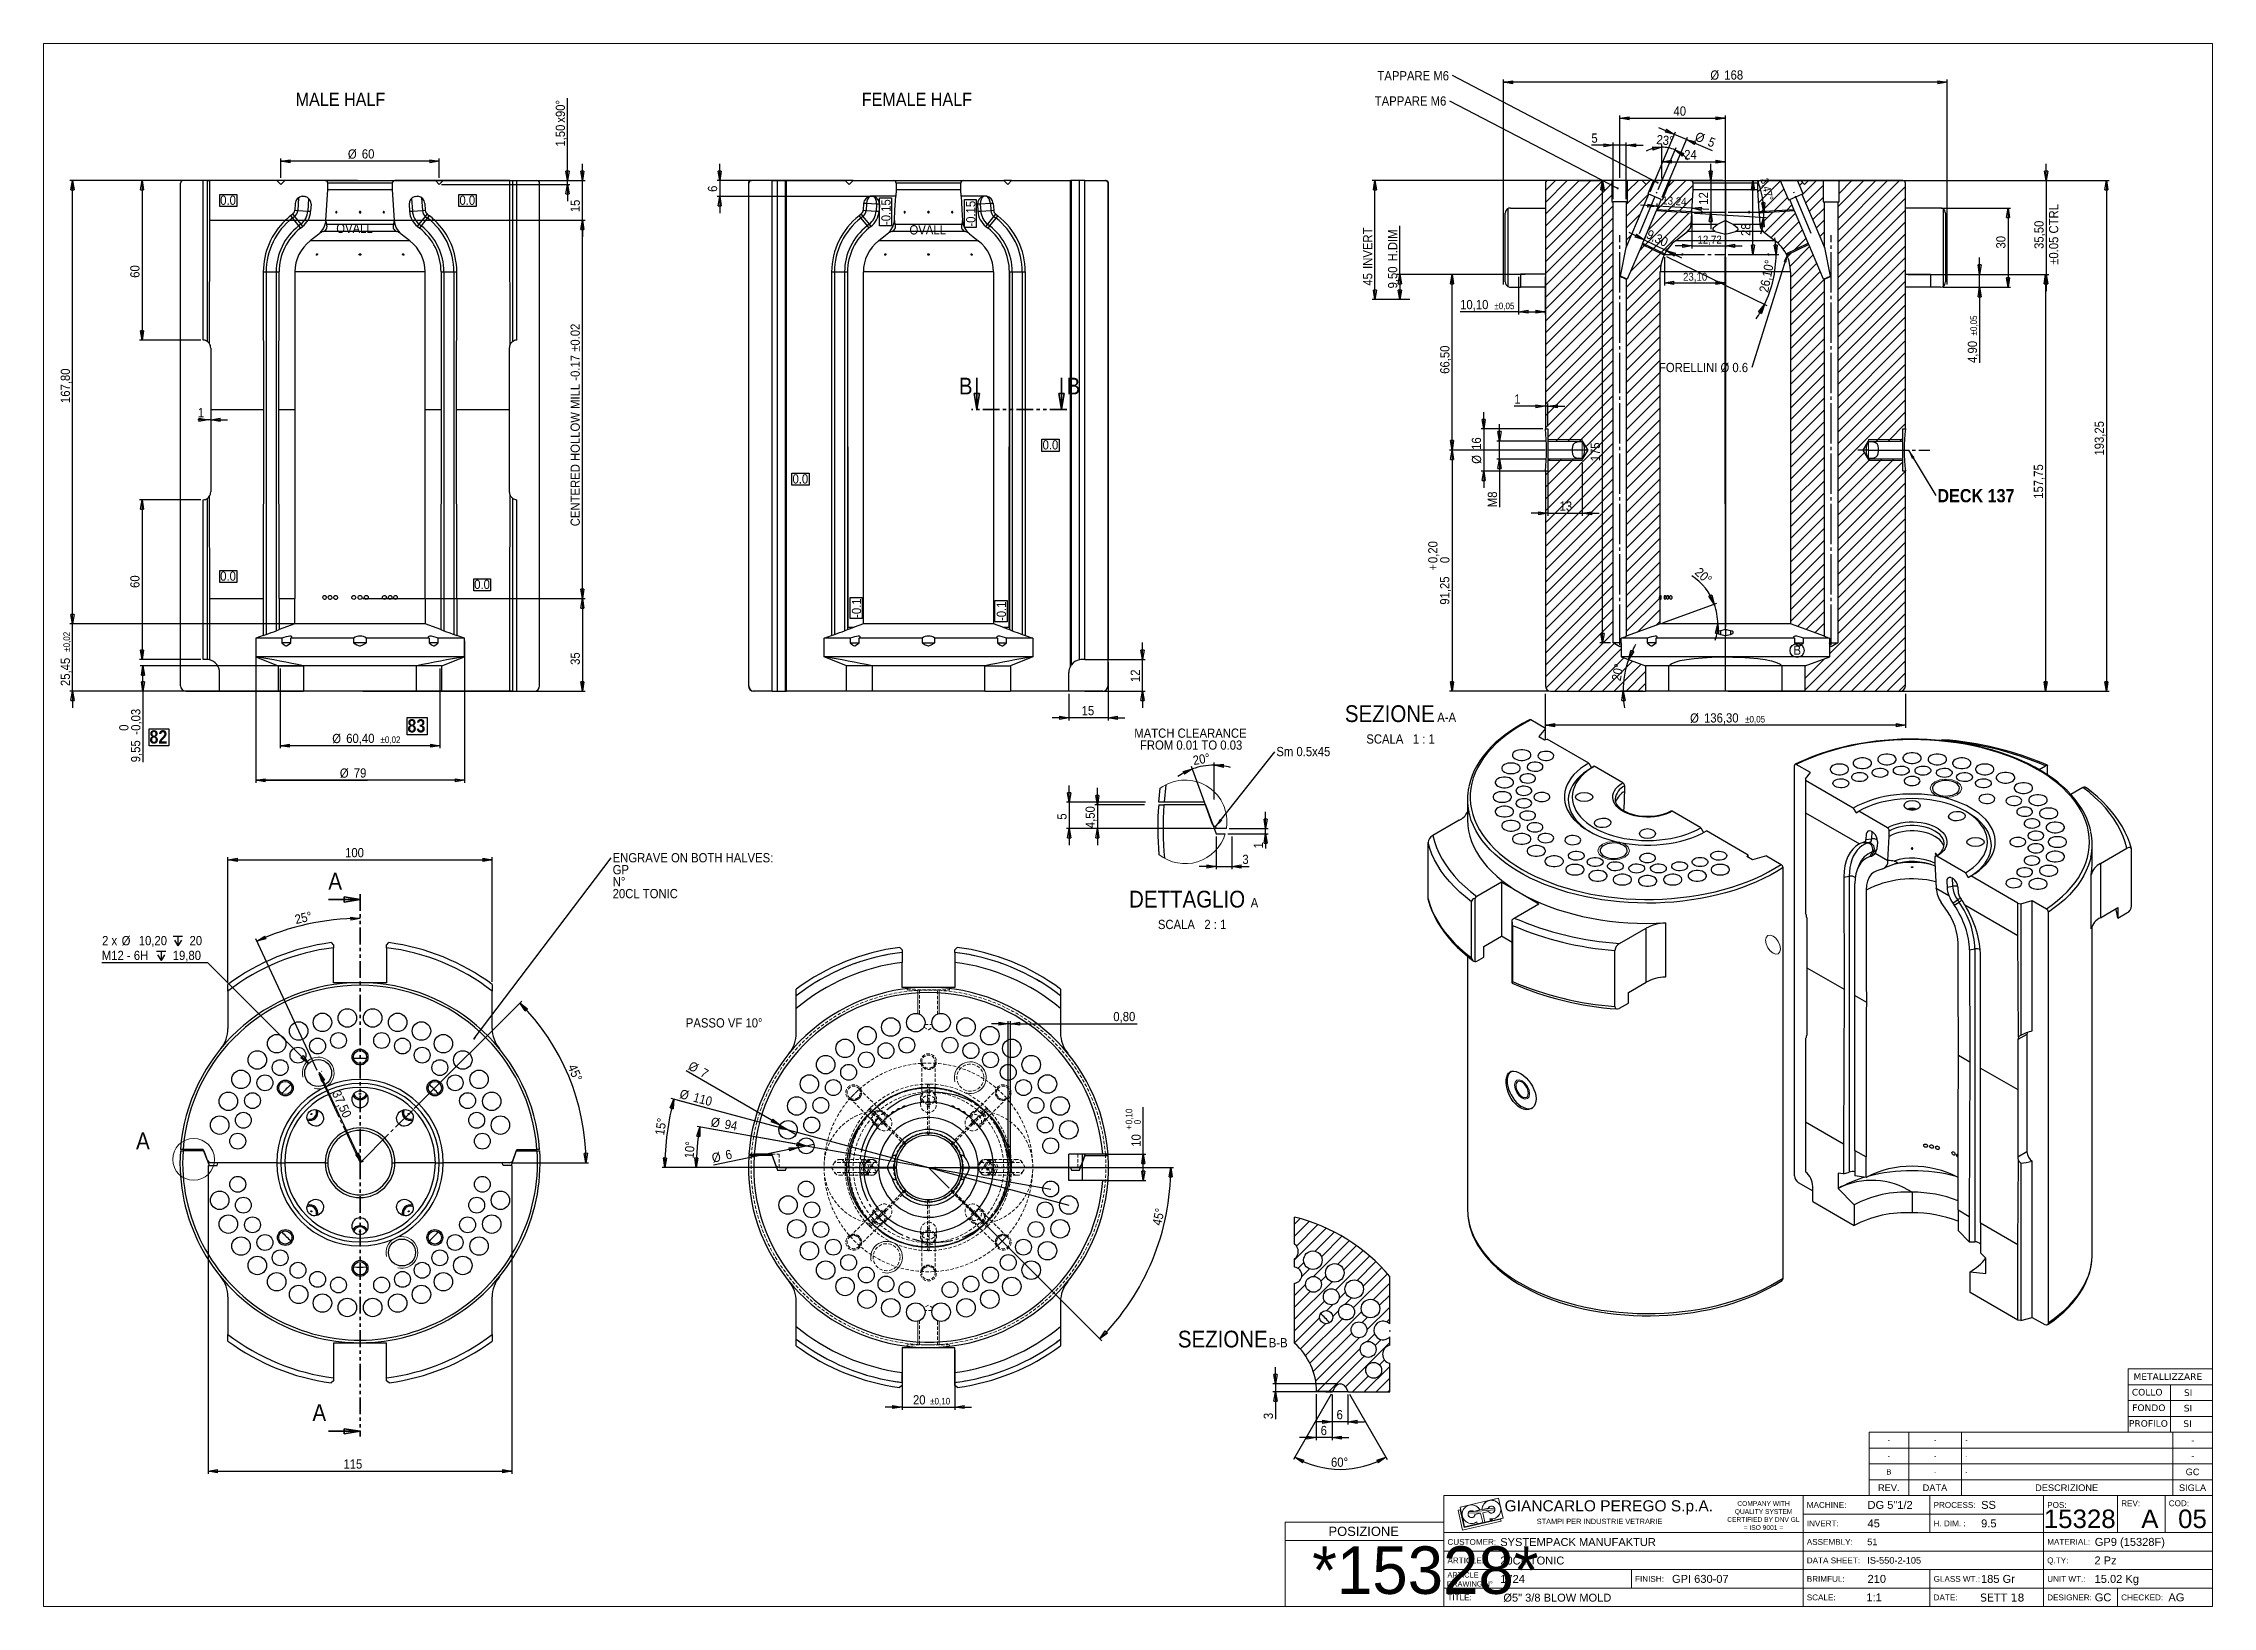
# Model space of a CAD drawing. Header units: millimetres. Extents: x 10 to 831, y 2 to 594.
import ezdxf

# ---------------------------------------------------------------- set-up
doc = ezdxf.new("R2010")
doc.units = ezdxf.units.MM
doc.header["$PDSIZE"] = -1
for name, pattern in [('SLD-Centro', [19.05, 15.24, -1.27, 1.27, -1.27]), ('SLD-Combinazione-di-due-tratteggi', [12.7, 6.35, -1.27, 1.27, -1.27, 1.27, -1.27]), ('SLD-Solido', [0]), ('SLD-Tratteggiato', [1.905, 1.27, -0.635])]:
    doc.linetypes.add(name, pattern=pattern)
for name, color, linetype in [('A', 1, 'SLD-Centro'), ('Q', 2, 'SLD-Solido'), ('S', 4, 'SLD-Solido')]:
    doc.layers.add(name, color=color, linetype=linetype)
doc.layers.add('D', color=3, linetype='SLD-Solido', lineweight=25)
doc.layers.add('SEZ', color=6, linetype='SLD-Combinazione-di-due-tratteggi', lineweight=35)
doc.styles.add('SLDTEXTSTYLE0', font='GOTHIC.TTF', dxfattribs={"width": 0.913})
doc.styles.add('SLDTEXTSTYLE1', font='ARIAL.TTF')
doc.styles.add('SLDTEXTSTYLE2', font='VERDANA.TTF')
doc.styles.add('SLDTEXTSTYLE3', font='IDAUTOMATIONHC39M.TTF')
doc.styles.add('SLDTEXTSTYLE4', font='GOTHICB.TTF', dxfattribs={"width": 0.913})
doc.styles.get("Standard").update_dxf_attribs({"font": 'GOTHIC.TTF'})
doc.dimstyles.new('SLDDIMSTYLE0', dxfattribs={"dimtxt": 3.5, "dimasz": 3.556, "dimexe": 0, "dimexo": 0.0625, "dimgap": 0.875, "dimtad": 1, "dimdec": 4, "dimzin": 12, "dimdsep": 46, "dimtxsty": 'SLDTEXTSTYLE0', "dimblk1": 'CLOSED', "dimblk2": 'CLOSED', "dimsah": 1, "dimcen": 0.09, "dimazin": 3, "dimtfac": 1, "dimtofl": 0, "dimtmove": 0, "dimatfit": 3, "dimldrblk": 'CLOSED', "dimfxl": 0, "dimfrac": 2, "dimtolj": 1, "dimtzin": 12, "dimarcsym": 0})
doc.dimstyles.new('SLDDIMSTYLE1', dxfattribs={"dimtxt": 3.5, "dimasz": 3.556, "dimexe": 0, "dimexo": 0.0625, "dimgap": 0.875, "dimtad": 1, "dimrnd": 1e-09, "dimzin": 12, "dimdsep": 46, "dimtxsty": 'SLDTEXTSTYLE0', "dimblk1": 'CLOSED', "dimblk2": 'CLOSED', "dimsah": 1, "dimcen": 0.09, "dimadec": 0, "dimazin": 3, "dimtfac": 1, "dimtofl": 0, "dimtmove": 0, "dimatfit": 3, "dimldrblk": 'CLOSED', "dimfxl": 0, "dimfrac": 2, "dimtolj": 1, "dimtzin": 12, "dimarcsym": 0})
doc.dimstyles.new('SLDDIMSTYLE10', dxfattribs={"dimtxt": 3.5, "dimasz": 3.556, "dimexe": 0, "dimexo": 0.0625, "dimgap": 0.875, "dimtad": 1, "dimrnd": 1e-09, "dimzin": 12, "dimdsep": 46, "dimtxsty": 'SLDTEXTSTYLE0', "dimblk1": 'NONE', "dimblk2": 'CLOSED', "dimsah": 1, "dimcen": 0, "dimadec": 0, "dimazin": 3, "dimtfac": 1, "dimtmove": 0, "dimatfit": 3, "dimldrblk": 'NONE', "dimfxl": 0, "dimfrac": 2, "dimtolj": 1, "dimtzin": 12, "dimarcsym": 0})
doc.dimstyles.new('SLDDIMSTYLE11', dxfattribs={"dimtxt": 3.5, "dimasz": 3.556, "dimexe": 0, "dimexo": 0.0625, "dimgap": 0.875, "dimtad": 1, "dimdec": 4, "dimzin": 12, "dimdsep": 46, "dimtxsty": 'SLDTEXTSTYLE0', "dimblk1": 'CLOSED', "dimblk2": 'CLOSED', "dimsah": 1, "dimcen": 0.09, "dimazin": 3, "dimtfac": 1, "dimtofl": 0, "dimtmove": 0, "dimatfit": 3, "dimldrblk": 'CLOSED', "dimfxl": 0, "dimfrac": 2, "dimtolj": 1, "dimtzin": 12, "dimarcsym": 0})
doc.dimstyles.new('SLDDIMSTYLE12', dxfattribs={"dimtxt": 3.5, "dimasz": 3.556, "dimexe": 0, "dimexo": 0.0625, "dimgap": 0.875, "dimtad": 1, "dimrnd": 1e-09, "dimzin": 12, "dimdsep": 46, "dimtxsty": 'SLDTEXTSTYLE0', "dimblk1": 'CLOSED', "dimblk2": 'CLOSED', "dimsah": 1, "dimcen": 0.09, "dimadec": 0, "dimazin": 3, "dimtol": 1, "dimtp": 0.1, "dimtm": 0.1, "dimtfac": 1, "dimtmove": 0, "dimatfit": 0, "dimldrblk": 'CLOSED', "dimfxl": 0, "dimfrac": 2, "dimtolj": 1, "dimarcsym": 0})
doc.dimstyles.new('SLDDIMSTYLE13', dxfattribs={"dimtxt": 3.5, "dimasz": 3.556, "dimexe": 0, "dimexo": 0.0625, "dimgap": 0.875, "dimtad": 1, "dimrnd": 1e-09, "dimzin": 12, "dimdsep": 46, "dimtxsty": 'SLDTEXTSTYLE0', "dimblk1": 'CLOSED', "dimblk2": 'CLOSED', "dimsah": 1, "dimcen": 0.09, "dimadec": 0, "dimazin": 3, "dimtol": 1, "dimtp": 0.1, "dimtfac": 1, "dimtofl": 0, "dimtmove": 0, "dimatfit": 3, "dimldrblk": 'CLOSED', "dimfxl": 0, "dimfrac": 2, "dimtolj": 1, "dimarcsym": 0})
doc.dimstyles.new('SLDDIMSTYLE14', dxfattribs={"dimtxt": 3.5, "dimasz": 3.556, "dimexe": 0, "dimexo": 0.0625, "dimgap": 0.875, "dimtad": 1, "dimrnd": 1e-09, "dimdsep": 46, "dimtxsty": 'SLDTEXTSTYLE0', "dimblk1": 'CLOSED', "dimblk2": 'CLOSED', "dimsah": 1, "dimcen": 0.09, "dimadec": 0, "dimazin": 2, "dimtfac": 1, "dimtmove": 0, "dimatfit": 0, "dimldrblk": 'CLOSED', "dimfxl": 0, "dimfrac": 2, "dimtolj": 1, "dimtzin": 12, "dimarcsym": 0})
doc.dimstyles.new('SLDDIMSTYLE15', dxfattribs={"dimtxt": 3.5, "dimasz": 3.556, "dimexe": 0, "dimexo": 0.0625, "dimgap": 0.875, "dimtad": 1, "dimrnd": 1e-09, "dimzin": 12, "dimdsep": 46, "dimtxsty": 'SLDTEXTSTYLE0', "dimblk1": 'CLOSED', "dimblk2": 'CLOSED', "dimsah": 1, "dimcen": 0.09, "dimadec": 0, "dimazin": 3, "dimtol": 1, "dimtp": 0.2, "dimtfac": 1, "dimtofl": 0, "dimtmove": 0, "dimatfit": 3, "dimldrblk": 'CLOSED', "dimfxl": 0, "dimfrac": 2, "dimtolj": 1, "dimarcsym": 0})
doc.dimstyles.new('SLDDIMSTYLE16', dxfattribs={"dimtxt": 3.5, "dimasz": 3.556, "dimexe": 0, "dimexo": 0.0625, "dimgap": 0.875, "dimtad": 1, "dimrnd": 1e-09, "dimzin": 12, "dimdsep": 46, "dimtxsty": 'SLDTEXTSTYLE0', "dimblk1": 'CLOSED', "dimblk2": 'CLOSED', "dimsah": 1, "dimcen": 0.09, "dimadec": 0, "dimazin": 3, "dimtol": 1, "dimtp": 0.05, "dimtm": 0.05, "dimtfac": 1, "dimtmove": 0, "dimatfit": 0, "dimldrblk": 'CLOSED', "dimfxl": 0, "dimfrac": 2, "dimtolj": 1, "dimarcsym": 0})
doc.dimstyles.new('SLDDIMSTYLE17', dxfattribs={"dimtxt": 3.5, "dimasz": 3.556, "dimexe": 0, "dimexo": 0.0625, "dimgap": 0.875, "dimtad": 1, "dimrnd": 1e-09, "dimzin": 12, "dimdsep": 46, "dimtxsty": 'SLDTEXTSTYLE0', "dimblk1": 'CLOSED', "dimblk2": 'CLOSED', "dimsah": 1, "dimcen": 0.09, "dimadec": 0, "dimazin": 3, "dimtol": 1, "dimtp": 0.05, "dimtm": 0.05, "dimtfac": 1, "dimtofl": 0, "dimtmove": 0, "dimatfit": 3, "dimldrblk": 'CLOSED', "dimfxl": 0, "dimfrac": 2, "dimtolj": 1, "dimarcsym": 0})
doc.dimstyles.new('SLDDIMSTYLE18', dxfattribs={"dimtxt": 3, "dimasz": 3.556, "dimexe": 0, "dimexo": 0.0625, "dimgap": 0.75, "dimtad": 1, "dimrnd": 1e-09, "dimzin": 12, "dimdsep": 46, "dimtxsty": 'SLDTEXTSTYLE0', "dimblk1": 'CLOSED', "dimblk2": 'CLOSED', "dimsah": 1, "dimcen": 0.09, "dimadec": 0, "dimazin": 3, "dimtfac": 1, "dimtmove": 0, "dimatfit": 0, "dimldrblk": 'CLOSED', "dimfxl": 0, "dimfrac": 2, "dimtolj": 1, "dimtzin": 12, "dimarcsym": 0})
doc.dimstyles.new('SLDDIMSTYLE19', dxfattribs={"dimtxt": 3, "dimasz": 3.556, "dimexe": 0, "dimexo": 0.0625, "dimgap": 0.75, "dimtad": 1, "dimdec": 4, "dimzin": 12, "dimdsep": 46, "dimtxsty": 'SLDTEXTSTYLE0', "dimblk1": 'CLOSED', "dimblk2": 'CLOSED', "dimsah": 1, "dimcen": 0.09, "dimazin": 3, "dimtfac": 1, "dimtofl": 0, "dimtmove": 0, "dimatfit": 3, "dimldrblk": 'CLOSED', "dimfxl": 0, "dimfrac": 2, "dimtolj": 1, "dimtzin": 12, "dimarcsym": 0})
doc.dimstyles.new('SLDDIMSTYLE2', dxfattribs={"dimtxt": 3.5, "dimasz": 3.556, "dimexe": 0, "dimexo": 0.0625, "dimgap": 0.875, "dimtad": 0, "dimtih": 1, "dimtoh": 1, "dimrnd": 1e-09, "dimzin": 4, "dimdsep": 46, "dimtxsty": 'SLDTEXTSTYLE0', "dimblk1": 'CLOSED', "dimblk2": 'CLOSED', "dimsah": 1, "dimcen": 0, "dimadec": 0, "dimazin": 1, "dimtfac": 1, "dimtofl": 0, "dimtmove": 0, "dimatfit": 3, "dimldrblk": 'CLOSED', "dimfxl": 0, "dimfrac": 2, "dimtolj": 1, "dimtzin": 12, "dimarcsym": 0})
doc.dimstyles.new('SLDDIMSTYLE20', dxfattribs={"dimtxt": 0.18, "dimasz": 3.556, "dimexe": 0, "dimexo": 0.0625, "dimgap": 0, "dimtad": 0, "dimtih": 1, "dimtoh": 1, "dimdec": 0, "dimrnd": 1e-09, "dimzin": 0, "dimdsep": 46, "dimtxsty": 'Standard', "dimsah": 1, "dimcen": 0.09, "dimadec": 0, "dimazin": 0, "dimtfac": 3.556, "dimtdec": 0, "dimtofl": 0, "dimtmove": 0, "dimatfit": 3, "dimfxl": 0, "dimfrac": 2, "dimtolj": 1, "dimtzin": 0, "dimarcsym": 0})
doc.dimstyles.new('SLDDIMSTYLE21', dxfattribs={"dimtxt": 3.5, "dimasz": 3.556, "dimexe": 0, "dimexo": 0.0625, "dimgap": 0.875, "dimtad": 1, "dimlfac": 0.5, "dimrnd": 1e-09, "dimzin": 12, "dimdsep": 46, "dimtxsty": 'SLDTEXTSTYLE0', "dimblk1": 'CLOSED', "dimblk2": 'CLOSED', "dimsah": 1, "dimcen": 0.09, "dimadec": 0, "dimazin": 3, "dimtfac": 1, "dimtmove": 0, "dimatfit": 0, "dimldrblk": 'CLOSED', "dimfxl": 0, "dimfrac": 2, "dimtolj": 1, "dimtzin": 12, "dimarcsym": 0})
doc.dimstyles.new('SLDDIMSTYLE22', dxfattribs={"dimtxt": 3.5, "dimasz": 3.556, "dimexe": 0, "dimexo": 0.0625, "dimgap": 0.875, "dimtad": 1, "dimdec": 4, "dimlfac": 0.5, "dimzin": 12, "dimdsep": 46, "dimtxsty": 'SLDTEXTSTYLE0', "dimblk1": 'CLOSED', "dimblk2": 'CLOSED', "dimsah": 1, "dimcen": 0.09, "dimazin": 3, "dimtfac": 1, "dimtofl": 0, "dimtmove": 0, "dimatfit": 3, "dimldrblk": 'CLOSED', "dimfxl": 0, "dimfrac": 2, "dimtolj": 1, "dimtzin": 12, "dimarcsym": 0})
doc.dimstyles.new('SLDDIMSTYLE3', dxfattribs={"dimtxt": 0.18, "dimasz": 0.762, "dimexe": 0, "dimexo": 0.0625, "dimgap": 0, "dimtad": 0, "dimtih": 1, "dimtoh": 1, "dimdec": 0, "dimrnd": 1e-09, "dimzin": 0, "dimdsep": 46, "dimtxsty": 'Standard', "dimblk1": 'DOT', "dimblk2": 'DOT', "dimsah": 1, "dimcen": 0.09, "dimadec": 0, "dimazin": 0, "dimtfac": 0.762, "dimtdec": 0, "dimtofl": 0, "dimtmove": 0, "dimatfit": 3, "dimldrblk": 'DOT', "dimfxl": 0, "dimfrac": 2, "dimtolj": 1, "dimtzin": 0, "dimarcsym": 0})
doc.dimstyles.new('SLDDIMSTYLE4', dxfattribs={"dimtxt": 3.5, "dimasz": 3.556, "dimexe": 0, "dimexo": 0.0625, "dimgap": 0.875, "dimtad": 1, "dimrnd": 1e-09, "dimzin": 12, "dimdsep": 46, "dimtxsty": 'SLDTEXTSTYLE0', "dimblk1": 'CLOSED', "dimblk2": 'CLOSED', "dimsah": 1, "dimcen": 0.09, "dimadec": 0, "dimazin": 3, "dimtfac": 1, "dimtmove": 0, "dimatfit": 0, "dimldrblk": 'CLOSED', "dimfxl": 0, "dimfrac": 2, "dimtolj": 1, "dimtzin": 12, "dimarcsym": 0})
doc.dimstyles.new('SLDDIMSTYLE5', dxfattribs={"dimtxt": 3.5, "dimasz": 3.556, "dimexe": 0, "dimexo": 0.0625, "dimgap": 0.875, "dimtad": 1, "dimrnd": 1e-09, "dimzin": 12, "dimdsep": 46, "dimtxsty": 'SLDTEXTSTYLE0', "dimblk1": 'CLOSED', "dimblk2": 'CLOSED', "dimsah": 1, "dimcen": 0.09, "dimadec": 0, "dimazin": 3, "dimtol": 1, "dimtp": 0.02, "dimtm": 0.02, "dimtfac": 1, "dimtmove": 0, "dimatfit": 0, "dimldrblk": 'CLOSED', "dimfxl": 0, "dimfrac": 2, "dimtolj": 1, "dimarcsym": 0})
doc.dimstyles.new('SLDDIMSTYLE6', dxfattribs={"dimtxt": 3.5, "dimasz": 3.556, "dimexe": 0, "dimexo": 0.0625, "dimgap": 0.875, "dimtad": 1, "dimrnd": 1e-09, "dimzin": 12, "dimdsep": 46, "dimtxsty": 'SLDTEXTSTYLE0', "dimblk1": 'CLOSED', "dimblk2": 'CLOSED', "dimsah": 1, "dimcen": 0.09, "dimadec": 0, "dimazin": 3, "dimtol": 1, "dimtp": 0.02, "dimtm": 0.02, "dimtfac": 1, "dimtofl": 0, "dimtmove": 0, "dimatfit": 3, "dimldrblk": 'CLOSED', "dimfxl": 0, "dimfrac": 2, "dimtolj": 1, "dimarcsym": 0})
doc.dimstyles.new('SLDDIMSTYLE7', dxfattribs={"dimtxt": 3.5, "dimasz": 3.556, "dimexe": 0, "dimexo": 0.0625, "dimgap": 0.875, "dimtad": 1, "dimrnd": 1e-09, "dimzin": 12, "dimdsep": 46, "dimtxsty": 'SLDTEXTSTYLE0', "dimblk1": 'CLOSED', "dimblk2": 'CLOSED', "dimsah": 1, "dimcen": 0.09, "dimadec": 0, "dimazin": 3, "dimtol": 1, "dimtm": 0.03, "dimtfac": 1, "dimtofl": 0, "dimtmove": 0, "dimatfit": 3, "dimldrblk": 'CLOSED', "dimfxl": 0, "dimfrac": 2, "dimtolj": 1, "dimarcsym": 0})
doc.dimstyles.new('SLDDIMSTYLE8', dxfattribs={"dimtxt": 3.5, "dimasz": 3.556, "dimexe": 0, "dimexo": 0.0625, "dimgap": 0.875, "dimtad": 1, "dimdec": 0, "dimrnd": 1e-09, "dimzin": 12, "dimdsep": 46, "dimtxsty": 'SLDTEXTSTYLE0', "dimblk1": 'CLOSED', "dimblk2": 'CLOSED', "dimsah": 1, "dimcen": 0.09, "dimadec": 0, "dimazin": 3, "dimtfac": 1, "dimtdec": 0, "dimtofl": 0, "dimtmove": 0, "dimatfit": 3, "dimldrblk": 'CLOSED', "dimfxl": 0, "dimfrac": 2, "dimtolj": 1, "dimtzin": 12, "dimarcsym": 0})
doc.dimstyles.new('SLDDIMSTYLE9', dxfattribs={"dimtxt": 3.5, "dimasz": 3.556, "dimexe": 0, "dimexo": 0.0625, "dimgap": 0.875, "dimtad": 1, "dimdec": 0, "dimrnd": 1e-09, "dimzin": 12, "dimdsep": 46, "dimtxsty": 'SLDTEXTSTYLE0', "dimblk1": 'CLOSED', "dimblk2": 'CLOSED', "dimsah": 1, "dimcen": 0.09, "dimadec": 0, "dimazin": 3, "dimtfac": 1, "dimtdec": 0, "dimtmove": 0, "dimatfit": 0, "dimldrblk": 'CLOSED', "dimfxl": 0, "dimfrac": 2, "dimtolj": 1, "dimtzin": 12, "dimarcsym": 0})

msp = doc.modelspace()

# ---------------------------------------------------------------- texts
for s, insert, char_height, attachment_point, style in [('MALE HALF', (105.46759, 575.07428), 5, 1, 'SLDTEXTSTYLE0'), ('FEMALE HALF', (319.73833, 575.07428), 5, 1, 'SLDTEXTSTYLE0'), ('OVALL', (120.85096, 525.47979), 3.5, 1, 'SLDTEXTSTYLE0'), ('OVALL', (337.80228, 524.932), 3.5, 1, 'SLDTEXTSTYLE0'), ('PASSO VF 10°', (253.15786, 224.7629), 3.5, 1, 'SLDTEXTSTYLE0'), ('METALLIZZARE', (801.05624, 90.38457), 2.5, 1, 'SLDTEXTSTYLE2'), ('COLLO', (800.43579, 84.46967), 2.5, 1, 'SLDTEXTSTYLE2'), ('SI', (820.15562, 84.28105), 2.5, 1, 'SLDTEXTSTYLE2'), ('FONDO', (800.5726, 78.5869), 2.5, 1, 'SLDTEXTSTYLE2'), ('SI', (820.08746, 78.42779), 2.5, 1, 'SLDTEXTSTYLE2'), ('PROFILO', (799.33208, 72.64252), 2.5, 1, 'SLDTEXTSTYLE2'), ('SI', (819.91444, 72.5488), 2.5, 1, 'SLDTEXTSTYLE2'), ('-', (708.48572, 66.06553), 2, 2, 'SLDTEXTSTYLE1'), ('-', (708.48572, 60.06553), 2, 2, 'SLDTEXTSTYLE1'), ('-', (725.98572, 66.06553), 2, 2, 'SLDTEXTSTYLE1'), ('-', (725.98572, 60.06553), 2, 2, 'SLDTEXTSTYLE1'), ('-', (737.40616, 59.81683), 1.5, 1, 'SLDTEXTSTYLE1'), ('-', (737.40616, 66.06553), 2, 1, 'SLDTEXTSTYLE1'), ('-', (823.48061, 66.31423), 2.5, 2, 'SLDTEXTSTYLE1'), ('-', (823.48061, 60.31423), 2.5, 2, 'SLDTEXTSTYLE1'), ('B', (708.49685, 54.06553), 2, 2, 'SLDTEXTSTYLE1'), ('-', (725.98572, 54.06553), 2, 2, 'SLDTEXTSTYLE1'), ('-', (737.40616, 53.81683), 1.5, 1, 'SLDTEXTSTYLE1'), ('GC', (823.42802, 54.31423), 2.5, 2, 'SLDTEXTSTYLE1'), (' GIANCARLO PEREGO S.p.A.', (561.40616, 42.30981), 4.2, 1, 'SLDTEXTSTYLE1'), ('COMPANY WITH', (651.12642, 41.98413), 1.8, 1, 'SLDTEXTSTYLE1'), ('MACHINE:', (677.40616, 41.64804), 2.2, 1, 'SLDTEXTSTYLE1'), ('DG 5"1/2', (700.40616, 42.06293), 3, 1, 'SLDTEXTSTYLE1'), ('REV.', (708.44393, 48.31423), 2.5, 2, 'SLDTEXTSTYLE1'), ('DATA', (725.91837, 48.31423), 2.5, 2, 'SLDTEXTSTYLE1'), ('PROCESS:', (725.40616, 41.64804), 2.2, 1, 'SLDTEXTSTYLE1'), ('SS', (743.40616, 42.06293), 3, 1, 'SLDTEXTSTYLE1'), ('DESCRIZIONE', (775.75069, 48.31423), 2.5, 2, 'SLDTEXTSTYLE1'), ('POS:', (768.40616, 41.64804), 2.2, 1, 'SLDTEXTSTYLE1'), ('REV:', (796.40616, 42.28107), 2.2, 1, 'SLDTEXTSTYLE1'), ('COD:', (814.40616, 42.28107), 2.2, 1, 'SLDTEXTSTYLE1'), ('SIGLA', (823.40762, 48.31423), 2.5, 2, 'SLDTEXTSTYLE1'), ('STAMPI PER INDUSTRIE VETRARIE', (622.68493, 35.31553), 2, 3, 'SLDTEXTSTYLE1'), ('CERTIFIED BY DNV GL', (647.29559, 35.92151), 1.8, 1, 'SLDTEXTSTYLE1'), ('QUALITY SYSTEM', (650.14846, 38.9522), 1.8, 1, 'SLDTEXTSTYLE1'), ('= ISO 9001 =', (653.52683, 32.88958), 1.8, 1, 'SLDTEXTSTYLE1'), ('INVERT: ', (677.40616, 34.64804), 2.2, 1, 'SLDTEXTSTYLE1'), ('45', (700.40616, 35.06293), 3, 1, 'SLDTEXTSTYLE1'), ('H. DIM. :', (725.40616, 34.64804), 2.2, 1, 'SLDTEXTSTYLE1'), ('9.5', (743.40616, 35.06293), 3, 1, 'SLDTEXTSTYLE1'), ('15328', (794.30672, 38.80254), 7, 3, 'SLDTEXTSTYLE1'), ('A', (810.52499, 38.80254), 7, 3, 'SLDTEXTSTYLE1'), ('05', (828.82585, 38.80254), 7, 3, 'SLDTEXTSTYLE1'), ('*15328*', (490.2138, 24.8647), 18, 1, 'SLDTEXTSTYLE3'), ('POSIZIONE', (509.70671, 32.31163), 3.5, 2, 'SLDTEXTSTYLE1'), ('CUSTOMER:', (541.40616, 27.64804), 2.2, 1, 'SLDTEXTSTYLE1'), ('SYSTEMPACK MANUFAKTUR', (561.38775, 28.00973), 3, 1, 'SLDTEXTSTYLE1'), ('ASSEMBLY: ', (677.40616, 27.64804), 2.2, 1, 'SLDTEXTSTYLE1'), ('51', (700.26121, 27.804), 2.5, 1, 'SLDTEXTSTYLE1'), ('MATERIAL:', (768.40616, 27.64804), 2.2, 1, 'SLDTEXTSTYLE1'), ('GP9 (15328F)', (786.40616, 28.06293), 3, 1, 'SLDTEXTSTYLE1'), ('ARTICLE:', (541.40616, 20.64804), 2.2, 1, 'SLDTEXTSTYLE1'), ('20CL TONIC', (561.40616, 21.00973), 3, 1, 'SLDTEXTSTYLE1'), ('DATA SHEET:', (677.40616, 20.64804), 2.2, 1, 'SLDTEXTSTYLE1'), ('IS-550-2-105', (700.29532, 20.81423), 2.5, 1, 'SLDTEXTSTYLE1'), ('Q.TY: ', (768.40616, 20.64804), 2.2, 1, 'SLDTEXTSTYLE1'), ('2 Pz', (786.28338, 21.05065), 3, 1, 'SLDTEXTSTYLE1'), ('ARTICLE', (541.40616, 15.03914), 2, 1, 'SLDTEXTSTYLE1'), ('DRAWING N°', (541.19061, 11.6717), 2, 1, 'SLDTEXTSTYLE1'), ('1724', (561.40616, 14.05065), 3, 1, 'SLDTEXTSTYLE1'), ('FINISH:', (612.40616, 13.64804), 2.2, 1, 'SLDTEXTSTYLE1'), ('GPI 630-07', (626.40616, 14.06293), 3, 1, 'SLDTEXTSTYLE1'), ('BRIMFUL: ', (677.40616, 13.64804), 2.2, 1, 'SLDTEXTSTYLE1'), ('210', (700.40616, 14.06293), 3, 1, 'SLDTEXTSTYLE1'), ('GLASS WT.:', (725.40616, 13.64804), 2.2, 1, 'SLDTEXTSTYLE1'), ('185 Gr', (743.35296, 14.05065), 3, 1, 'SLDTEXTSTYLE1'), ('UNIT WT.: ', (768.40616, 13.64804), 2.2, 1, 'SLDTEXTSTYLE1'), ('15.02 Kg', (786.35296, 14.05065), 3, 1, 'SLDTEXTSTYLE1'), ('TITLE:', (541.40616, 6.64804), 2.2, 1, 'SLDTEXTSTYLE1'), (' Ø5" 3/8 BLOW MOLD', (561.40616, 6.95243), 3, 1, 'SLDTEXTSTYLE1'), ('SCALE: ', (677.40616, 6.64804), 2.2, 1, 'SLDTEXTSTYLE1'), ('1:1', (699.94982, 7.05065), 3, 1, 'SLDTEXTSTYLE1'), ('DATE:', (725.40616, 6.64804), 2.2, 1, 'SLDTEXTSTYLE1'), ('SETT 18', (743.00321, 6.99362), 3, 1, 'SLDTEXTSTYLE2'), ('DESIGNER:', (768.40616, 6.64804), 2.2, 1, 'SLDTEXTSTYLE1'), ('GC', (786.40616, 7.06293), 3, 1, 'SLDTEXTSTYLE1'), ('CHECKED:', (796.40616, 6.64804), 2.2, 1, 'SLDTEXTSTYLE1'), ('AG', (814.27315, 7.06293), 3, 1, 'SLDTEXTSTYLE1')]:
    msp.add_mtext(s, dxfattribs=dict(insert=insert, char_height=char_height, attachment_point=attachment_point, style=style))
at = {"color": 7, "linetype": 'SLD-Solido', "lineweight": 18, "insert": (45.07686, 181.54123), "char_height": 6.35, "attachment_point": 1, "style": 'SLDTEXTSTYLE0'}
msp.add_mtext('A', dxfattribs=at)
at = {"layer": 'SEZ', "char_height": 6.35, "attachment_point": 1, "style": 'SLDTEXTSTYLE0'}
for s, insert in [('B', (356.49825, 467.22052)), ('B', (397.25932, 467.22052)), ('A', (117.84928, 279.8369)), ('A', (111.83724, 78.66546))]:
    msp.add_mtext(s, dxfattribs=dict(at, insert=insert))

# ---------------------------------------------------------------- blocks, each defined once
blk = doc.blocks.new('SW_NOTE_0')
at = {"color": 0}
blk.add_circle((1.26, 2.61), 2.64, dxfattribs=at)
at = {"color": 0, "insert": (1.31, 4.47), "char_height": 3.5, "attachment_point": 2, "style": 'SLDTEXTSTYLE0'}
blk.add_mtext('B', dxfattribs=at)
blk = doc.blocks.new('_CLOSED')
at = {"color": 0, "linetype": 'ByBlock', "lineweight": -2}
for p, q in [((-1, 0.166667), (0, 0)), ((-1, 0.166667), (-1, -0.166667)), ((0, 0), (-1, -0.166667)), ((0, 0), (-1, 0))]:
    blk.add_line(p, q, dxfattribs=at)
blk = doc.blocks.new('_D')
at = {"layer": 'Q'}
for p, q in [((150.36, 190.59), (191.02, 231.25)), ((187.51, 170.08), (216.36, 170.08))]:
    blk.add_line(p, q, dxfattribs=at)
blk.add_arc((129.85, 170.08), 85.51, 0, 45, dxfattribs=at)
at = {"layer": 'Q', "xscale": 3.556, "yscale": 3.556}
for p, rotation in [((190.31, 230.54), 133.8093270915444), ((215.36, 170.08), 271.1906729084558)]:
    blk.add_blockref('_CLOSED', p, dxfattribs=dict(at, rotation=rotation))
at = {"layer": 'Q', "insert": (211.63, 207.77), "char_height": 3.5, "attachment_point": 1, "rotation": 292.5, "style": 'SLDTEXTSTYLE0'}
blk.add_mtext('45°', dxfattribs=at)
blk = doc.blocks.new('_D_1')
at = {"layer": 'Q'}
blk.add_line((113.58, 204.97), (90.35, 254.8), dxfattribs=at)
blk.add_arc((129.85, 170.08), 92.47, 90, 115, dxfattribs=at)
at = {"layer": 'Q', "xscale": 3.556, "yscale": 3.556}
for p, rotation in [((129.85, 262.56), 1.101078418550025), ((90.77, 253.89), 203.8989215814504)]:
    blk.add_blockref('_CLOSED', p, dxfattribs=dict(at, rotation=rotation))
at = {"layer": 'Q', "insert": (104.85, 263.81), "char_height": 3.5, "attachment_point": 1, "rotation": 12.85238, "style": 'SLDTEXTSTYLE0'}
blk.add_mtext('25°', dxfattribs=at)
blk = doc.blocks.new('_D_2')
at = {"layer": 'Q'}
for p, q in [((79.85, 238.58), (79.85, 285.73)), ((79.85, 284.73), (179.85, 284.73)), ((179.85, 238.58), (179.85, 285.73))]:
    blk.add_line(p, q, dxfattribs=at)
at = {"layer": 'Q', "xscale": 3.556, "yscale": 3.556, "rotation": 180.0000000000004}
blk.add_blockref('_CLOSED', (79.85, 284.73, 100.78), dxfattribs=at)
at = {"layer": 'Q', "xscale": 3.556, "yscale": 3.556}
blk.add_blockref('_CLOSED', (179.85, 284.73, 100.78), dxfattribs=at)
at = {"layer": 'Q', "insert": (124.19, 289.2), "char_height": 3.5, "attachment_point": 1, "style": 'SLDTEXTSTYLE0'}
blk.add_mtext('100', dxfattribs=at)
blk = doc.blocks.new('SW_SYMBOL_HOLE_DEPTH')
at = {"layer": 'Q', "color": 0}
for p, q in [((0, 875), (800, 875)), ((100, 555), (400, 75)), ((400, 875), (400, 75)), ((700, 555), (400, 75))]:
    blk.add_line(p, q, dxfattribs=at)
blk = doc.blocks.new('_D_3')
at = {"layer": 'Q'}
for p, q in [((72.29, 245.78), (32.11, 245.78)), ((110.39, 207.67), (72.29, 245.78))]:
    blk.add_line(p, q, dxfattribs=at)
at = {"layer": 'Q', "xscale": 0.004470703125, "yscale": 0.004470703125, "zscale": 0.004470703125}
for p in [(59.13, 251.87), (52.77, 246.26)]:
    blk.add_blockref('SW_SYMBOL_HOLE_DEPTH', p, dxfattribs=at)
at = {"layer": 'Q', "xscale": 3.556, "yscale": 3.556, "rotation": 315.0000000000008}
blk.add_blockref('_CLOSED', (110.39, 207.67, 100.68), dxfattribs=at)
at = {"layer": 'Q', "char_height": 3.5, "attachment_point": 1, "style": 'SLDTEXTSTYLE0'}
for s, insert in [('2 x ', (32.22, 255.91)), ('%%c', (39.63, 255.86)), (' 10,20 ', (44.91, 255.91)), (' 20', (64.13, 255.91)), ('M12 - 6H ', (32.11, 250.3)), (' 19,80', (57.77, 250.3))]:
    blk.add_mtext(s, dxfattribs=dict(at, insert=insert))
blk = doc.blocks.new('_D_4')
at = {"layer": 'Q'}
for p, q in [((114.39, 204.25), (130.24, 170.26)), ((115.35, 204.69), (115.3, 204.67)), ((130.54, 170.4), (131.15, 170.69))]:
    blk.add_line(p, q, dxfattribs=at)
at = {"layer": 'Q', "xscale": 3.556, "yscale": 3.556}
for p, rotation in [((114.39, 204.25, 100.78), 115.0000000000005), ((130.24, 170.26, 100.78), 295.0000000000005)]:
    blk.add_blockref('_CLOSED', p, dxfattribs=dict(at, rotation=rotation))
at = {"layer": 'Q', "insert": (122.31, 197.85), "char_height": 3.5, "attachment_point": 1, "rotation": 295, "style": 'SLDTEXTSTYLE0'}
blk.add_mtext('37,50', dxfattribs=at)
blk = doc.blocks.new('_D_5')
at = {"layer": 'Q'}
for p, q in [((72.35, 169.08), (72.35, 52.31)), ((187.35, 169.08), (187.35, 52.31)), ((72.35, 53.31), (187.35, 53.31))]:
    blk.add_line(p, q, dxfattribs=at)
at = {"layer": 'Q', "xscale": 3.556, "yscale": 3.556, "rotation": 180.0000000000004}
blk.add_blockref('_CLOSED', (72.35, 53.31, 100.78), dxfattribs=at)
at = {"layer": 'Q', "xscale": 3.556, "yscale": 3.556}
blk.add_blockref('_CLOSED', (187.35, 53.31, 100.78), dxfattribs=at)
at = {"layer": 'Q', "insert": (123.57, 57.78), "char_height": 3.5, "attachment_point": 1, "style": 'SLDTEXTSTYLE0'}
blk.add_mtext('115', dxfattribs=at)
blk = doc.blocks.new('SW_NOTE_1')
at = {"color": 0, "char_height": 3.5, "attachment_point": 1, "style": 'SLDTEXTSTYLE0'}
for s, insert in [('ENGRAVE ON BOTH HALVES:', (0.54, 1.76)), ('GP', (0.54, -2.76)), ('N°', (0.54, -7.29)), ('20CL TONIC', (0.54, -11.81))]:
    blk.add_mtext(s, dxfattribs=dict(at, insert=insert))
blk = doc.blocks.new('_DOT')
at = {"color": 0, "linetype": 'ByBlock', "lineweight": -2}
blk.add_line((-0.5, 0), (-1, 0), dxfattribs=at)
at = {"color": 0, "linetype": 'ByBlock', "const_width": 0.5}
blk.add_lwpolyline([(-0.25, 0, 1), (0.25, 0, 1)], format="xyb", close=True, dxfattribs=at)
blk = doc.blocks.new('_D_6')
at = {"layer": 'Q'}
for p, q in [((214, 541.84), (214, 548.19)), ((130.85, 541.84), (215, 541.84)), ((214, 526.84), (214, 541.84)), ((95.99, 526.84), (215, 526.84)), ((214, 526.84), (214, 520.49))]:
    blk.add_line(p, q, dxfattribs=at)
at = {"layer": 'Q', "xscale": 3.556, "yscale": 3.556}
for p, rotation in [((214, 541.84, -0.1), 270.0000000000004), ((214, 526.84, -0.1), 90.0000000000004)]:
    blk.add_blockref('_CLOSED', p, dxfattribs=dict(at, rotation=rotation))
at = {"layer": 'Q', "insert": (209.53, 529.85), "char_height": 3.5, "attachment_point": 1, "rotation": 90, "style": 'SLDTEXTSTYLE0'}
blk.add_mtext('15', dxfattribs=at)
blk = doc.blocks.new('_D_7')
at = {"layer": 'Q'}
for p, q in [((99.85, 542.84), (99.85, 550.15)), ((159.85, 542.84), (159.85, 550.15)), ((159.85, 549.15), (99.85, 549.15))]:
    blk.add_line(p, q, dxfattribs=at)
at = {"layer": 'Q', "xscale": 3.556, "yscale": 3.556, "rotation": 180.0000000000006}
blk.add_blockref('_CLOSED', (99.85, 549.15, 0.1), dxfattribs=at)
at = {"layer": 'Q', "xscale": 3.556, "yscale": 3.556}
blk.add_blockref('_CLOSED', (159.85, 549.15, 0.1), dxfattribs=at)
at = {"layer": 'Q', "char_height": 3.5, "attachment_point": 1, "style": 'SLDTEXTSTYLE0'}
for s, insert in [('%%c', (125.25, 553.62)), ('60', (130.53, 553.68))]:
    blk.add_mtext(s, dxfattribs=dict(at, insert=insert))
blk = doc.blocks.new('_D_8')
at = {"layer": 'Q'}
for p, q in [((21.02, 374.04), (21.02, 380.39)), ((128.85, 374.04), (20.02, 374.04)), ((21.02, 348.59), (21.02, 374.04)), ((128.85, 348.59), (20.02, 348.59)), ((21.02, 348.59), (21.02, 342.24))]:
    blk.add_line(p, q, dxfattribs=at)
at = {"layer": 'Q', "xscale": 3.556, "yscale": 3.556}
for p, rotation in [((21.02, 374.04, -0.1), 270.0000000000004), ((21.02, 348.59, -0.1), 90.0000000000004)]:
    blk.add_blockref('_CLOSED', p, dxfattribs=dict(at, rotation=rotation))
at = {"layer": 'Q', "attachment_point": 1, "rotation": 90, "style": 'SLDTEXTSTYLE0'}
for s, insert, char_height in [('±0,02', (17.55, 363.43), 2.5), ('25,45', (16.55, 350.5), 3.5)]:
    blk.add_mtext(s, dxfattribs=dict(at, insert=insert, char_height=char_height))
blk = doc.blocks.new('_D_9')
at = {"layer": 'Q'}
for p, q in [((128.85, 541.84), (20.02, 541.84)), ((21.02, 374.04), (21.02, 541.84)), ((128.85, 374.04), (20.02, 374.04))]:
    blk.add_line(p, q, dxfattribs=at)
at = {"layer": 'Q', "xscale": 3.556, "yscale": 3.556}
for p, rotation in [((21.02, 541.84, 17.19), 90.0000000000004), ((21.02, 374.04, 17.19), 270.0000000000004)]:
    blk.add_blockref('_CLOSED', p, dxfattribs=dict(at, rotation=rotation))
at = {"layer": 'Q', "insert": (16.55, 457.63), "char_height": 3.5, "attachment_point": 1, "rotation": 90, "style": 'SLDTEXTSTYLE0'}
blk.add_mtext('167,80', dxfattribs=at)
blk = doc.blocks.new('_D_10')
at = {"layer": 'Q'}
for p, q in [((99.65, 357.14), (99.65, 326.93)), ((160.05, 357.14), (160.05, 326.93)), ((160.05, 327.93), (99.65, 327.93))]:
    blk.add_line(p, q, dxfattribs=at)
at = {"layer": 'Q', "xscale": 3.556, "yscale": 3.556, "rotation": 180.0000000000006}
blk.add_blockref('_CLOSED', (99.65, 327.93, 0.1), dxfattribs=at)
at = {"layer": 'Q', "xscale": 3.556, "yscale": 3.556}
blk.add_blockref('_CLOSED', (160.05, 327.93, 0.1), dxfattribs=at)
at = {"layer": 'Q', "attachment_point": 1, "style": 'SLDTEXTSTYLE0'}
for s, insert, char_height in [('%%c', (119.33, 332.4), 3.5), ('60,40', (124.61, 332.45), 3.5), ('±0,02', (137.54, 331.45), 2.5)]:
    blk.add_mtext(s, dxfattribs=dict(at, insert=insert, char_height=char_height))
blk = doc.blocks.new('_D_11')
at = {"layer": 'Q'}
for p, q in [((90.35, 367.63), (90.35, 313.83)), ((169.35, 367.63), (169.35, 313.83)), ((169.35, 314.83), (90.35, 314.83)), ((90.35, 314.83), (132.66, 314.83))]:
    blk.add_line(p, q, dxfattribs=at)
at = {"layer": 'Q', "xscale": 3.556, "yscale": 3.556, "rotation": 180.0000000000006}
blk.add_blockref('_CLOSED', (90.35, 314.83, 0.1), dxfattribs=at)
at = {"layer": 'Q', "xscale": 3.556, "yscale": 3.556}
blk.add_blockref('_CLOSED', (169.35, 314.83, 0.1), dxfattribs=at)
at = {"layer": 'Q', "char_height": 3.5, "attachment_point": 1, "style": 'SLDTEXTSTYLE0'}
for s, insert in [('%%c', (122.21, 319.3)), ('79', (127.49, 319.36))]:
    blk.add_mtext(s, dxfattribs=dict(at, insert=insert))
blk = doc.blocks.new('_D_12')
at = {"layer": 'Q'}
for p, q in [((128.85, 358.14), (46.69, 358.14)), ((47.69, 348.59), (47.69, 358.14)), ((128.85, 348.59), (46.69, 348.59)), ((47.69, 348.59), (47.69, 321.66))]:
    blk.add_line(p, q, dxfattribs=at)
at = {"layer": 'Q', "xscale": 3.556, "yscale": 3.556}
for p, rotation in [((47.69, 358.14, -30.1), 90.0000000000004), ((47.69, 348.59, -30.1), 270.0000000000004)]:
    blk.add_blockref('_CLOSED', p, dxfattribs=dict(at, rotation=rotation))
at = {"layer": 'Q', "char_height": 3.5, "attachment_point": 1, "rotation": 90, "style": 'SLDTEXTSTYLE0'}
for s, insert in [('0,03', (43.22, 333.56)), ('0', (38.7, 333.56)), ('9,55', (43.17, 321.66)), ('-', (43.22, 332.01))]:
    blk.add_mtext(s, dxfattribs=dict(at, insert=insert))
blk = doc.blocks.new('_D_13')
at = {"layer": 'Q'}
for p, q in [((69.53, 421.01), (46.35, 421.01)), ((47.35, 421.01), (47.35, 360.59)), ((69.53, 360.59), (46.35, 360.59))]:
    blk.add_line(p, q, dxfattribs=at)
at = {"layer": 'Q', "xscale": 3.556, "yscale": 3.556}
for p, rotation in [((47.35, 421.01, 0.1), 90.0000000000004), ((47.35, 360.59, 0.1), 270.0000000000004)]:
    blk.add_blockref('_CLOSED', p, dxfattribs=dict(at, rotation=rotation))
at = {"layer": 'Q', "insert": (42.88, 387.65), "char_height": 3.5, "attachment_point": 1, "rotation": 90, "style": 'SLDTEXTSTYLE0'}
blk.add_mtext('60', dxfattribs=at)
blk = doc.blocks.new('_D_14')
at = {"layer": 'Q'}
for p, q in [((128.85, 541.84), (46.35, 541.84)), ((47.35, 541.84), (47.35, 481.43)), ((69.53, 481.43), (46.35, 481.43))]:
    blk.add_line(p, q, dxfattribs=at)
at = {"layer": 'Q', "xscale": 3.556, "yscale": 3.556}
for p, rotation in [((47.35, 541.84, 0.1), 90.0000000000004), ((47.35, 481.43, 0.1), 270.0000000000004)]:
    blk.add_blockref('_CLOSED', p, dxfattribs=dict(at, rotation=rotation))
at = {"layer": 'Q', "insert": (42.88, 505.03), "char_height": 3.5, "attachment_point": 1, "rotation": 90, "style": 'SLDTEXTSTYLE0'}
blk.add_mtext('60', dxfattribs=at)
blk = doc.blocks.new('_D_15')
at = {"layer": 'Q'}
for p, q in [((72.35, 451.28), (68.44, 451.28)), ((73.35, 451.28), (72.35, 451.28)), ((73.35, 451.28), (79.7, 451.28))]:
    blk.add_line(p, q, dxfattribs=at)
at = {"layer": 'Q', "xscale": 3.556, "yscale": 3.556}
blk.add_blockref('_CLOSED', (72.35, 451.28, 0.1), dxfattribs=at)
at = {"layer": 'Q', "xscale": 3.556, "yscale": 3.556, "rotation": 180.0000000000004}
blk.add_blockref('_CLOSED', (73.35, 451.28, 0.1), dxfattribs=at)
at = {"layer": 'Q', "insert": (68.44, 455.75), "char_height": 3.5, "attachment_point": 1, "style": 'SLDTEXTSTYLE0'}
blk.add_mtext('1', dxfattribs=at)
blk = doc.blocks.new('_D_16')
at = {"layer": 'Q'}
for p, q in [((130.85, 383.59), (215, 383.59)), ((214, 383.59), (214, 348.59)), ((130.85, 348.59), (215, 348.59))]:
    blk.add_line(p, q, dxfattribs=at)
at = {"layer": 'Q', "xscale": 3.556, "yscale": 3.556}
for p, rotation in [((214, 383.59, 0.1), 90.0000000000004), ((214, 348.59, 0.1), 270.0000000000004)]:
    blk.add_blockref('_CLOSED', p, dxfattribs=dict(at, rotation=rotation))
at = {"layer": 'Q', "insert": (209.53, 358.52), "char_height": 3.5, "attachment_point": 1, "rotation": 90, "style": 'SLDTEXTSTYLE0'}
blk.add_mtext('35', dxfattribs=at)
blk = doc.blocks.new('_D_17')
at = {"layer": 'Q'}
for p, q in [((187.51, 526.84), (215, 526.84)), ((214, 383.59), (214, 526.84)), ((187.51, 383.59), (215, 383.59))]:
    blk.add_line(p, q, dxfattribs=at)
at = {"layer": 'Q', "xscale": 3.556, "yscale": 3.556}
for p, rotation in [((214, 526.84, 0), 90.00000000000041), ((214, 383.59, 0), 270.0000000000004)]:
    blk.add_blockref('_CLOSED', p, dxfattribs=dict(at, rotation=rotation))
at = {"layer": 'Q', "insert": (209.53, 410.99), "char_height": 3.5, "attachment_point": 1, "rotation": 90, "style": 'SLDTEXTSTYLE0'}
blk.add_mtext('CENTERED HOLLOW MILL -0.17 ±0.02', dxfattribs=at)
blk = doc.blocks.new('_D_18')
at = {"layer": 'Q'}
for p, q in [((208.38, 541.84), (208.38, 573.01)), ((130.85, 541.84), (209.38, 541.84)), ((160.71, 540.34), (209.23, 540.34)), ((208.38, 540.34), (208.38, 541.84)), ((208.38, 540.34), (208.38, 533.99))]:
    blk.add_line(p, q, dxfattribs=at)
at = {"layer": 'Q', "xscale": 3.556, "yscale": 3.556}
for p, rotation in [((208.38, 541.84, -29.9), 270.0000000000004), ((208.38, 540.34, -29.9), 90.0000000000004)]:
    blk.add_blockref('_CLOSED', p, dxfattribs=dict(at, rotation=rotation))
at = {"layer": 'Q', "char_height": 3.5, "attachment_point": 1, "rotation": 90, "style": 'SLDTEXTSTYLE0'}
for s, insert in [('x90°', (203.91, 563.73)), ('1,50', (203.91, 554.68))]:
    blk.add_mtext(s, dxfattribs=dict(at, insert=insert))
blk = doc.blocks.new('SW_NOTE_2')
at = {"color": 0}
for p, q in [((-0.12, 0.49), (-0.12, 6.98)), ((-0.12, 6.98), (7.45, 6.98)), ((7.45, 0.49), (-0.12, 0.49)), ((7.45, 6.98), (7.45, 0.49))]:
    blk.add_line(p, q, dxfattribs=at)
at = {"color": 0, "insert": (0, 6.39), "char_height": 5, "attachment_point": 1, "style": 'SLDTEXTSTYLE4'}
blk.add_mtext('83', dxfattribs=at)
blk = doc.blocks.new('SW_NOTE_3')
at = {"color": 0}
for p, q in [((-0.08, 0.49), (-0.08, 6.98)), ((-0.08, 6.98), (7.37, 6.98)), ((7.37, 0.49), (-0.08, 0.49)), ((7.37, 6.98), (7.37, 0.49))]:
    blk.add_line(p, q, dxfattribs=at)
at = {"color": 0, "insert": (0, 6.39), "char_height": 5, "attachment_point": 1, "style": 'SLDTEXTSTYLE4'}
blk.add_mtext('82', dxfattribs=at)
blk = doc.blocks.new('SW_NOTE_4')
at = {"color": 0}
for p, q in [((-0.03, 0.33), (-0.03, 4.9)), ((-0.03, 4.9), (6.46, 4.9)), ((6.46, 0.33), (-0.03, 0.33)), ((6.46, 4.9), (6.46, 0.33))]:
    blk.add_line(p, q, dxfattribs=at)
at = {"color": 0, "insert": (3.12, 4.47), "char_height": 3.5, "attachment_point": 2, "style": 'SLDTEXTSTYLE0'}
blk.add_mtext('0.0', dxfattribs=at)
blk = doc.blocks.new('SW_NOTE_5')
at = {"color": 0}
for p, q in [((-0.07, 0.33), (-0.07, 4.9)), ((-0.07, 4.9), (6.42, 4.9)), ((6.42, 0.33), (-0.07, 0.33)), ((6.42, 4.9), (6.42, 0.33))]:
    blk.add_line(p, q, dxfattribs=at)
at = {"color": 0, "insert": (3.12, 4.47), "char_height": 3.5, "attachment_point": 2, "style": 'SLDTEXTSTYLE0'}
blk.add_mtext('0.0', dxfattribs=at)
blk = doc.blocks.new('SW_NOTE_6')
at = {"color": 0}
for p, q in [((-0.01, 0.3), (-0.01, 4.87)), ((-0.01, 4.87), (6.36, 4.87)), ((6.36, 0.3), (-0.01, 0.3)), ((6.36, 4.87), (6.36, 0.3))]:
    blk.add_line(p, q, dxfattribs=at)
at = {"color": 0, "insert": (3.12, 4.47), "char_height": 3.5, "attachment_point": 2, "style": 'SLDTEXTSTYLE0'}
blk.add_mtext('0.0', dxfattribs=at)
blk = doc.blocks.new('SW_NOTE_7')
at = {"color": 0}
for p, q in [((-0.03, 0.29), (-0.03, 4.86)), ((-0.03, 4.86), (6.46, 4.86)), ((6.46, 0.29), (-0.03, 0.29)), ((6.46, 4.86), (6.46, 0.29))]:
    blk.add_line(p, q, dxfattribs=at)
at = {"color": 0, "insert": (3.12, 4.47), "char_height": 3.5, "attachment_point": 2, "style": 'SLDTEXTSTYLE0'}
blk.add_mtext('0.0', dxfattribs=at)
blk = doc.blocks.new('_D_19')
at = {"layer": 'Q'}
for p, q in [((265.97, 541.84), (265.97, 548.19)), ((315.47, 541.84), (264.97, 541.84)), ((325.04, 535.84), (264.97, 535.84)), ((265.97, 541.84), (265.97, 535.84)), ((265.97, 535.84), (265.97, 529.49))]:
    blk.add_line(p, q, dxfattribs=at)
at = {"layer": 'Q', "xscale": 3.556, "yscale": 3.556}
for p, rotation in [((265.97, 541.84, 0), 270.0000000000004), ((265.97, 535.84, 0), 90.0000000000004)]:
    blk.add_blockref('_CLOSED', p, dxfattribs=dict(at, rotation=rotation))
at = {"layer": 'Q', "insert": (261.5, 537.55), "char_height": 3.5, "attachment_point": 1, "rotation": 90, "style": 'SLDTEXTSTYLE0'}
blk.add_mtext('6', dxfattribs=at)
blk = doc.blocks.new('_D_20')
at = {"layer": 'Q'}
for p, q in [((425.97, 360.59), (425.97, 366.94)), ((404.12, 360.59), (426.97, 360.59)), ((425.97, 348.59), (425.97, 360.59)), ((404.12, 348.59), (426.97, 348.59)), ((425.97, 348.59), (425.97, 342.24))]:
    blk.add_line(p, q, dxfattribs=at)
at = {"layer": 'Q', "xscale": 3.556, "yscale": 3.556}
for p, rotation in [((425.97, 360.59, -5.1), 270.0000000000004), ((425.97, 348.59, -5.1), 90.0000000000004)]:
    blk.add_blockref('_CLOSED', p, dxfattribs=dict(at, rotation=rotation))
at = {"layer": 'Q', "insert": (421.5, 352.01), "char_height": 3.5, "attachment_point": 1, "rotation": 90, "style": 'SLDTEXTSTYLE0'}
blk.add_mtext('12', dxfattribs=at)
blk = doc.blocks.new('_D_21')
at = {"layer": 'Q'}
for p, q in [((412.97, 359.59), (412.97, 337.48)), ((398.12, 347.59), (398.12, 337.48)), ((398.12, 338.48), (391.77, 338.48)), ((412.97, 338.48), (398.12, 338.48)), ((412.97, 338.48), (419.32, 338.48))]:
    blk.add_line(p, q, dxfattribs=at)
at = {"layer": 'Q', "xscale": 3.556, "yscale": 3.556}
blk.add_blockref('_CLOSED', (398.12, 338.48, 0), dxfattribs=at)
at = {"layer": 'Q', "xscale": 3.556, "yscale": 3.556, "rotation": 180.0000000000004}
blk.add_blockref('_CLOSED', (412.97, 338.48, 0), dxfattribs=at)
at = {"layer": 'Q', "insert": (402.96, 342.95), "char_height": 3.5, "attachment_point": 1, "style": 'SLDTEXTSTYLE0'}
blk.add_mtext('15', dxfattribs=at)
blk = doc.blocks.new('SW_NOTE_8')
at = {"color": 0}
for p, q in [((-0.05, 0.4), (-0.05, 4.85)), ((-0.05, 4.85), (6.44, 4.85)), ((6.44, 0.4), (-0.05, 0.4)), ((6.44, 4.85), (6.44, 0.4))]:
    blk.add_line(p, q, dxfattribs=at)
at = {"color": 0, "insert": (3.12, 4.47), "char_height": 3.5, "attachment_point": 2, "style": 'SLDTEXTSTYLE0'}
blk.add_mtext('0.0', dxfattribs=at)
blk = doc.blocks.new('SW_NOTE_9')
at = {"color": 0}
for p, q in [((-0.11, 0.26), (-0.11, 4.82)), ((-0.11, 4.82), (6.38, 4.82)), ((6.38, 0.26), (-0.11, 0.26)), ((6.38, 4.82), (6.38, 0.26))]:
    blk.add_line(p, q, dxfattribs=at)
at = {"color": 0, "insert": (3.12, 4.47), "char_height": 3.5, "attachment_point": 2, "style": 'SLDTEXTSTYLE0'}
blk.add_mtext('0.0', dxfattribs=at)
blk = doc.blocks.new('SW_NOTE_10')
at = {"color": 0}
for p, q in [((-5.12, -0.1), (-5.12, 7.96)), ((-5.12, 7.96), (-0.56, 7.96)), ((-0.56, 7.96), (-0.56, -0.1)), ((-0.56, -0.1), (-5.12, -0.1))]:
    blk.add_line(p, q, dxfattribs=at)
at = {"color": 0, "insert": (-4.47, 3.88), "char_height": 3.5, "attachment_point": 2, "rotation": 90, "style": 'SLDTEXTSTYLE0'}
blk.add_mtext('-0.1', dxfattribs=at)
blk = doc.blocks.new('SW_NOTE_11')
at = {"color": 0}
for p, q in [((-5.15, -0.12), (-5.15, 7.94)), ((-5.15, 7.94), (-0.58, 7.94)), ((-0.58, 7.94), (-0.58, -0.12)), ((-0.58, -0.12), (-5.15, -0.12))]:
    blk.add_line(p, q, dxfattribs=at)
at = {"color": 0, "insert": (-4.47, 3.88), "char_height": 3.5, "attachment_point": 2, "rotation": 90, "style": 'SLDTEXTSTYLE0'}
blk.add_mtext('-0.1', dxfattribs=at)
blk = doc.blocks.new('SW_NOTE_12')
at = {"color": 0}
for p, q in [((-5.08, -0.04), (-5.08, 10.53)), ((-5.08, 10.53), (-0.63, 10.53)), ((-0.63, 10.53), (-0.63, -0.04)), ((-0.63, -0.04), (-5.08, -0.04))]:
    blk.add_line(p, q, dxfattribs=at)
at = {"color": 0, "insert": (-4.47, 5.14), "char_height": 3.5, "attachment_point": 2, "rotation": 90, "style": 'SLDTEXTSTYLE0'}
blk.add_mtext('-0.15', dxfattribs=at)
blk = doc.blocks.new('SW_NOTE_13')
at = {"color": 0}
for p, q in [((-5.11, -0.04), (-5.11, 10.53)), ((-5.11, 10.53), (-0.67, 10.53)), ((-0.67, 10.53), (-0.67, -0.04)), ((-0.67, -0.04), (-5.11, -0.04))]:
    blk.add_line(p, q, dxfattribs=at)
at = {"color": 0, "insert": (-4.47, 5.14), "char_height": 3.5, "attachment_point": 2, "rotation": 90, "style": 'SLDTEXTSTYLE0'}
blk.add_mtext('-0.15', dxfattribs=at)
blk = doc.blocks.new('_D_22')
at = {"layer": 'Q'}
for q in [(262.24, 182.94), (391.25, 160.12)]:
    blk.add_line((298.69, 176.49), q, dxfattribs=at)
at = {"layer": 'Q', "xscale": 3.556, "yscale": 3.556, "rotation": 349.9701782602692}
blk.add_blockref('_CLOSED', (298.69, 176.49, -100.78), dxfattribs=at)
at = {"layer": 'Q', "char_height": 3.5, "attachment_point": 1, "rotation": 349.97018, "style": 'SLDTEXTSTYLE0'}
for s, insert in [('%%c', (263.01, 187.34)), ('94', (268.22, 186.47))]:
    blk.add_mtext(s, dxfattribs=dict(at, insert=insert))
blk = doc.blocks.new('_NONE')
blk = doc.blocks.new('_D_23')
at = {"layer": 'Q'}
for q in [(263.6, 169.14), (301.62, 177.08)]:
    blk.add_line((295.75, 175.86), q, dxfattribs=at)
at = {"layer": 'Q', "xscale": 3.556, "yscale": 3.556, "rotation": 11.79671476831134}
blk.add_blockref('_CLOSED', (295.75, 175.86, -100.78), dxfattribs=at)
at = {"layer": 'Q', "char_height": 3.5, "attachment_point": 1, "rotation": 11.79671, "style": 'SLDTEXTSTYLE0'}
for s, insert in [('%%c', (262.69, 173.51)), ('6', (267.85, 174.64))]:
    blk.add_mtext(s, dxfattribs=dict(at, insert=insert))
blk = doc.blocks.new('_D_24')
at = {"layer": 'Q'}
for q in [(250.3, 193.67), (398.1, 154.07)]:
    blk.add_line((291.85, 182.54), q, dxfattribs=at)
at = {"layer": 'Q', "xscale": 3.556, "yscale": 3.556, "rotation": 345.0000000000008}
blk.add_blockref('_CLOSED', (291.85, 182.54, -100.78), dxfattribs=at)
at = {"layer": 'Q', "char_height": 3.5, "attachment_point": 1, "rotation": 345, "style": 'SLDTEXTSTYLE0'}
for s, insert in [('%%c', (251.46, 197.99)), ('110', (256.57, 196.68))]:
    blk.add_mtext(s, dxfattribs=dict(at, insert=insert))
blk = doc.blocks.new('_D_25')
at = {"layer": 'Q'}
for q in [(253.24, 204.83), (294.88, 180.79)]:
    blk.add_line((288.82, 184.29), q, dxfattribs=at)
at = {"layer": 'Q', "xscale": 3.556, "yscale": 3.556, "rotation": 330.0000000000009}
blk.add_blockref('_CLOSED', (288.82, 184.29, -100.78), dxfattribs=at)
at = {"layer": 'Q', "char_height": 3.5, "attachment_point": 1, "rotation": 330, "style": 'SLDTEXTSTYLE0'}
for s, insert in [('%%c', (255.47, 208.7)), ('7', (260.07, 206.11))]:
    blk.add_mtext(s, dxfattribs=dict(at, insert=insert))
blk = doc.blocks.new('_D_26')
at = {"layer": 'Q'}
for p, q in [((290.88, 182.8), (247.64, 194.39)), ((288.97, 168.31), (244.2, 168.31))]:
    blk.add_line(p, q, dxfattribs=at)
blk.add_arc((344.97, 168.31), 99.77, 165, 180, dxfattribs=at)
at = {"layer": 'Q', "xscale": 3.556, "yscale": 3.556}
for p, rotation in [((248.6, 194.13, -100.78), 76.02063820641695), ((245.2, 168.31, -100.78), 268.9793617935843)]:
    blk.add_blockref('_CLOSED', p, dxfattribs=dict(at, rotation=rotation))
at = {"layer": 'Q', "insert": (241.43, 180.82), "char_height": 3.5, "attachment_point": 1, "rotation": 81.17725, "style": 'SLDTEXTSTYLE0'}
blk.add_mtext('15°', dxfattribs=at)
blk = doc.blocks.new('_D_27')
at = {"layer": 'Q'}
for p, q in [((334.97, 99.16), (334.97, 76.6)), ((354.97, 99.16), (354.97, 76.6)), ((334.97, 77.6), (328.62, 77.6)), ((334.97, 77.6), (354.97, 77.6)), ((354.97, 77.6), (361.32, 77.6))]:
    blk.add_line(p, q, dxfattribs=at)
at = {"layer": 'Q', "xscale": 3.556, "yscale": 3.556}
blk.add_blockref('_CLOSED', (334.97, 77.6, -100.58), dxfattribs=at)
at = {"layer": 'Q', "xscale": 3.556, "yscale": 3.556, "rotation": 180.0000000000004}
blk.add_blockref('_CLOSED', (354.97, 77.6, -100.58), dxfattribs=at)
at = {"layer": 'Q', "attachment_point": 1, "style": 'SLDTEXTSTYLE0'}
for s, insert, char_height in [('20', (339.12, 82.07), 3.5), ('±0,10', (345.59, 81.07), 2.5)]:
    blk.add_mtext(s, dxfattribs=dict(at, insert=insert, char_height=char_height))
blk = doc.blocks.new('_D_28')
at = {"layer": 'Q'}
for p, q in [((297.7, 176.64), (257.42, 183.75)), ((296.97, 168.31), (256.07, 168.31))]:
    blk.add_line(p, q, dxfattribs=at)
blk.add_arc((344.97, 168.31), 87.9, 170, 180, dxfattribs=at)
at = {"layer": 'Q', "xscale": 3.556, "yscale": 3.556}
for p, rotation in [((258.4, 183.57, -100.78), 81.15825588589405), ((257.07, 168.31, -100.78), 268.8417441141072)]:
    blk.add_blockref('_CLOSED', p, dxfattribs=dict(at, rotation=rotation))
at = {"layer": 'Q', "insert": (252.6, 171.86), "char_height": 3.5, "attachment_point": 1, "rotation": 85.61481, "style": 'SLDTEXTSTYLE0'}
blk.add_mtext('10°', dxfattribs=at)
blk = doc.blocks.new('_D_29')
at = {"layer": 'Q'}
for p, q in [((426.28, 173.31), (426.28, 191.09)), ((411.87, 173.31), (427.28, 173.31)), ((426.28, 163.31), (426.28, 173.31)), ((411.4, 163.31), (427.28, 163.31))]:
    blk.add_line(p, q, dxfattribs=at)
at = {"layer": 'Q', "xscale": 3.556, "yscale": 3.556}
for p, rotation in [((426.28, 173.31, 92.47), 90.0000000000004), ((426.28, 163.31, 92.47), 270.0000000000004)]:
    blk.add_blockref('_CLOSED', p, dxfattribs=dict(at, rotation=rotation))
at = {"layer": 'Q', "attachment_point": 1, "rotation": 90, "style": 'SLDTEXTSTYLE0'}
for s, insert, char_height in [('0,10', (419.61, 184.62), 2.5), ('+', (419.61, 182.6), 2.5), ('10', (421.81, 176.13), 3.5), ('0', (422.85, 184.62), 2.5)]:
    blk.add_mtext(s, dxfattribs=dict(at, insert=insert, char_height=char_height))
blk = doc.blocks.new('_D_30')
at = {"layer": 'Q'}
for p, q in [((376.17, 168.31), (437.73, 168.31)), ((367.03, 146.25), (410.56, 102.72))]:
    blk.add_line(p, q, dxfattribs=at)
blk.add_arc((344.97, 168.31), 91.75, 315, 0, dxfattribs=at)
at = {"layer": 'Q', "xscale": 3.556, "yscale": 3.556}
for p, rotation in [((436.73, 168.31, 92.67), 88.89028316737715), ((409.85, 103.43, 92.67), 226.1097168326236)]:
    blk.add_blockref('_CLOSED', p, dxfattribs=dict(at, rotation=rotation))
at = {"layer": 'Q', "insert": (429.64, 146.8), "char_height": 3.5, "attachment_point": 1, "rotation": 78.05271, "style": 'SLDTEXTSTYLE0'}
blk.add_mtext('45°', dxfattribs=at)
blk = doc.blocks.new('_D_31')
at = {"layer": 'Q'}
for p, q in [((375.17, 222.68), (368.82, 222.68)), ((375.17, 169.31), (375.17, 223.68)), ((375.97, 222.68), (375.17, 222.68)), ((375.97, 169.31), (375.97, 223.68)), ((375.97, 222.68), (424, 222.68))]:
    blk.add_line(p, q, dxfattribs=at)
at = {"layer": 'Q', "xscale": 3.556, "yscale": 3.556}
blk.add_blockref('_CLOSED', (375.17, 222.68, 92.67), dxfattribs=at)
at = {"layer": 'Q', "xscale": 3.556, "yscale": 3.556, "rotation": 180.0000000000004}
blk.add_blockref('_CLOSED', (375.97, 222.68, 92.67), dxfattribs=at)
at = {"layer": 'Q', "insert": (414.95, 227.15), "char_height": 3.5, "attachment_point": 1, "style": 'SLDTEXTSTYLE0'}
blk.add_mtext('0,80', dxfattribs=at)
blk = doc.blocks.new('_D_32')
at = {"layer": 'Q'}
for p, q in [((568, 506.34), (542.13, 506.34)), ((543.13, 439.84), (543.13, 506.34)), ((578.45, 439.84), (542.13, 439.84))]:
    blk.add_line(p, q, dxfattribs=at)
at = {"layer": 'Q', "xscale": 3.556, "yscale": 3.556}
for p, rotation in [((543.13, 506.34), 90.0000000000004), ((543.13, 439.84), 270.0000000000004)]:
    blk.add_blockref('_CLOSED', p, dxfattribs=dict(at, rotation=rotation))
at = {"layer": 'Q', "insert": (538.66, 468.68), "char_height": 3.5, "attachment_point": 1, "rotation": 90, "style": 'SLDTEXTSTYLE0'}
blk.add_mtext('66,50', dxfattribs=at)
blk = doc.blocks.new('_D_33')
at = {"layer": 'Q'}
for p, q in [((578.45, 439.84), (542.13, 439.84)), ((543.13, 439.84), (543.13, 348.59)), ((579.45, 348.59), (542.13, 348.59))]:
    blk.add_line(p, q, dxfattribs=at)
at = {"layer": 'Q', "xscale": 3.556, "yscale": 3.556}
for p, rotation in [((543.13, 439.84), 90.00000000000058), ((543.13, 348.59), 270.0000000000006)]:
    blk.add_blockref('_CLOSED', p, dxfattribs=dict(at, rotation=rotation))
at = {"layer": 'Q', "char_height": 3.5, "attachment_point": 1, "rotation": 90, "style": 'SLDTEXTSTYLE0'}
for s, insert in [('0,20', (534.13, 397.05)), ('+', (534.13, 394.22)), ('0', (538.66, 397.05)), ('91,25', (538.61, 381.29))]:
    blk.add_mtext(s, dxfattribs=dict(at, insert=insert))
blk = doc.blocks.new('_D_34')
at = {"layer": 'Q'}
for p, q in [((621.15, 538.41), (627.92, 554.36)), ((622.6, 548.52), (622.6, 555.44))]:
    blk.add_line(p, q, dxfattribs=at)
for start, end in [(90, 118.2157), (67, 90), (38.7843, 67)]:
    blk.add_arc((622.6, 541.84), 12.59, start, end, dxfattribs=at)
at = {"layer": 'Q', "xscale": 3.556, "yscale": 3.556}
for p, rotation in [((622.6, 554.44), 7.883670107629743), ((627.53, 553.44), 149.1163298923713)]:
    blk.add_blockref('_CLOSED', p, dxfattribs=dict(at, rotation=rotation))
at = {"layer": 'Q', "insert": (620.71, 559.16), "char_height": 3.5, "attachment_point": 1, "rotation": 354.59413, "style": 'SLDTEXTSTYLE0'}
blk.add_mtext('23°', dxfattribs=at)
blk = doc.blocks.new('_D_35')
at = {"layer": 'Q'}
for p, q in [((768.01, 541.84), (768.01, 548.19)), ((647.6, 541.84), (769.01, 541.84)), ((768.01, 541.84), (768.01, 506.34)), ((715.75, 506.34), (769.01, 506.34)), ((768.01, 506.34), (768.01, 499.99))]:
    blk.add_line(p, q, dxfattribs=at)
at = {"layer": 'Q', "xscale": 3.556, "yscale": 3.556}
for p, rotation in [((768.01, 541.84, 34.17), 270.0000000000006), ((768.01, 506.34, 34.17), 90.0000000000006)]:
    blk.add_blockref('_CLOSED', p, dxfattribs=dict(at, rotation=rotation))
at = {"layer": 'Q', "char_height": 3.5, "attachment_point": 1, "rotation": 90, "style": 'SLDTEXTSTYLE0'}
for s, insert in [('35,50', (763.53, 515.96)), ('±0.05 CTRL', (769.09, 509.94))]:
    blk.add_mtext(s, dxfattribs=dict(at, insert=insert))
blk = doc.blocks.new('_D_36')
at = {"layer": 'Q'}
for p, q in [((742.81, 506.34), (742.81, 512.69)), ((715.75, 506.34), (743.81, 506.34)), ((741.38, 501.44), (743.81, 501.44)), ((742.81, 501.44), (742.81, 506.34)), ((742.81, 501.44), (742.81, 472.81))]:
    blk.add_line(p, q, dxfattribs=at)
at = {"layer": 'Q', "xscale": 3.556, "yscale": 3.556}
for p, rotation in [((742.81, 506.34, 34.17), 270.0000000000006), ((742.81, 501.44, 34.17), 90.0000000000006)]:
    blk.add_blockref('_CLOSED', p, dxfattribs=dict(at, rotation=rotation))
at = {"layer": 'Q', "attachment_point": 1, "rotation": 90, "style": 'SLDTEXTSTYLE0'}
for s, insert, char_height in [('±0,05', (739.33, 483.15), 2.5), ('4,90', (738.34, 472.81), 3.5)]:
    blk.add_mtext(s, dxfattribs=dict(at, insert=insert, char_height=char_height))
blk = doc.blocks.new('_D_37')
at = {"layer": 'Q'}
for p, q in [((568.35, 505.34), (568.35, 491.18)), ((578.45, 505.34), (578.45, 491.18)), ((568.35, 492.18), (546.2, 492.18)), ((568.35, 492.18), (578.45, 492.18))]:
    blk.add_line(p, q, dxfattribs=at)
at = {"layer": 'Q', "xscale": 3.556, "yscale": 3.556, "rotation": 180.0000000000006}
blk.add_blockref('_CLOSED', (568.35, 492.18, 34.17), dxfattribs=at)
at = {"layer": 'Q', "xscale": 3.556, "yscale": 3.556}
blk.add_blockref('_CLOSED', (578.45, 492.18, 34.17), dxfattribs=at)
at = {"layer": 'Q', "attachment_point": 1, "style": 'SLDTEXTSTYLE0'}
for s, insert, char_height in [('10,10', (546.2, 496.65), 3.5), ('±0,05', (559.14, 495.65), 2.5)]:
    blk.add_mtext(s, dxfattribs=dict(at, insert=insert, char_height=char_height))
blk = doc.blocks.new('_D_38')
at = {"layer": 'Q'}
for p, q in [((562.6, 502.44), (562.6, 580.04)), ((730.6, 579.04), (562.6, 579.04)), ((730.6, 502.44), (730.6, 580.04))]:
    blk.add_line(p, q, dxfattribs=at)
at = {"layer": 'Q', "xscale": 3.556, "yscale": 3.556, "rotation": 180.0000000000006}
blk.add_blockref('_CLOSED', (562.6, 579.04, 34.37), dxfattribs=at)
at = {"layer": 'Q', "xscale": 3.556, "yscale": 3.556}
blk.add_blockref('_CLOSED', (730.6, 579.04, 34.37), dxfattribs=at)
at = {"layer": 'Q', "char_height": 3.5, "attachment_point": 1, "style": 'SLDTEXTSTYLE0'}
for s, insert in [('%%c', (640.91, 583.51)), ('168', (646.19, 583.56))]:
    blk.add_mtext(s, dxfattribs=dict(at, insert=insert))
blk = doc.blocks.new('_D_39')
at = {"layer": 'Q'}
blk.add_line((615.4, 348.59), (606.86, 348.59), dxfattribs=at)
for start, end in [(149.57324, 160), (160, 180), (180, 190.42676)]:
    blk.add_arc((642.64, 348.59), 34.79, start, end, dxfattribs=at)
at = {"layer": 'Q', "xscale": 3.556, "yscale": 3.556}
for p, rotation in [((609.96, 360.49, 34.17), 247.0816209510457), ((607.86, 348.59, 34.17), 92.91837904895506)]:
    blk.add_blockref('_CLOSED', p, dxfattribs=dict(at, rotation=rotation))
at = {"layer": 'Q', "insert": (603.47, 352.91), "char_height": 3.5, "attachment_point": 1, "rotation": 78.59084, "style": 'SLDTEXTSTYLE0'}
blk.add_mtext('20°', dxfattribs=at)
blk = doc.blocks.new('_D_40')
at = {"layer": 'Q'}
for p, q in [((728.23, 531.44), (754.57, 531.44)), ((753.57, 531.44), (753.57, 501.44)), ((728.93, 501.44), (754.51, 501.44))]:
    blk.add_line(p, q, dxfattribs=at)
at = {"layer": 'Q', "xscale": 3.556, "yscale": 3.556}
for p, rotation in [((753.57, 531.44, 34.17), 90.0000000000006), ((753.57, 501.44, 34.17), 270.0000000000006)]:
    blk.add_blockref('_CLOSED', p, dxfattribs=dict(at, rotation=rotation))
at = {"layer": 'Q', "insert": (749.1, 516.11), "char_height": 3.5, "attachment_point": 1, "rotation": 90, "style": 'SLDTEXTSTYLE0'}
blk.add_mtext('30', dxfattribs=at)
blk = doc.blocks.new('_D_41')
at = {"layer": 'Q'}
for p, q in [((645.6, 541.84), (512.96, 541.84)), ((513.96, 496.84), (513.96, 541.84)), ((527.22, 496.84), (512.96, 496.84))]:
    blk.add_line(p, q, dxfattribs=at)
at = {"layer": 'Q', "xscale": 3.556, "yscale": 3.556}
for p, rotation in [((513.96, 541.84, 34.17), 90.0000000000006), ((513.96, 496.84, 34.17), 270.0000000000006)]:
    blk.add_blockref('_CLOSED', p, dxfattribs=dict(at, rotation=rotation))
at = {"layer": 'Q', "char_height": 3.5, "attachment_point": 1, "rotation": 90, "style": 'SLDTEXTSTYLE0'}
for s, insert in [(' INVERT', (509.49, 507.21)), ('45', (509.49, 502.04))]:
    blk.add_mtext(s, dxfattribs=dict(at, insert=insert))
blk = doc.blocks.new('_D_42')
at = {"layer": 'Q'}
for p, q in [((523.39, 506.34), (523.39, 524.64)), ((570.81, 506.34), (522.39, 506.34)), ((523.39, 506.34), (523.39, 496.84)), ((526.98, 496.84), (522.39, 496.84))]:
    blk.add_line(p, q, dxfattribs=at)
at = {"layer": 'Q', "xscale": 3.556, "yscale": 3.556}
for p, rotation in [((523.39, 506.34, 34.17), 90.0000000000006), ((523.39, 496.84, 34.17), 270.0000000000006)]:
    blk.add_blockref('_CLOSED', p, dxfattribs=dict(at, rotation=rotation))
at = {"layer": 'Q', "char_height": 3.5, "attachment_point": 1, "rotation": 90, "style": 'SLDTEXTSTYLE0'}
for s, insert in [(' H.DIM', (518.92, 510.05)), ('9,50', (518.92, 501))]:
    blk.add_mtext(s, dxfattribs=dict(at, insert=insert))
blk = doc.blocks.new('_D_43')
at = {"layer": 'Q'}
for p, q in [((578.45, 347.59), (578.45, 334.68)), ((714.75, 347.59), (714.75, 334.68)), ((714.75, 335.68), (578.45, 335.68))]:
    blk.add_line(p, q, dxfattribs=at)
at = {"layer": 'Q', "xscale": 3.556, "yscale": 3.556, "rotation": 180.0000000000006}
blk.add_blockref('_CLOSED', (578.45, 335.68, 34.37), dxfattribs=at)
at = {"layer": 'Q', "xscale": 3.556, "yscale": 3.556}
blk.add_blockref('_CLOSED', (714.75, 335.68, 34.37), dxfattribs=at)
at = {"layer": 'Q', "attachment_point": 1, "style": 'SLDTEXTSTYLE0'}
for s, insert, char_height in [('%%c', (633.24, 340.15), 3.5), ('136,30', (638.52, 340.2), 3.5), ('±0,05', (654.03, 339.2), 2.5)]:
    blk.add_mtext(s, dxfattribs=dict(at, insert=insert, char_height=char_height))
blk = doc.blocks.new('_D_44')
at = {"layer": 'Q'}
for p, q in [((647.6, 541.84), (791.81, 541.84)), ((790.81, 541.84), (790.81, 348.59)), ((647.6, 348.59), (791.81, 348.59))]:
    blk.add_line(p, q, dxfattribs=at)
at = {"layer": 'Q', "xscale": 3.556, "yscale": 3.556}
for p, rotation in [((790.81, 541.84, 34.17), 90.0000000000006), ((790.81, 348.59, 34.17), 270.0000000000006)]:
    blk.add_blockref('_CLOSED', p, dxfattribs=dict(at, rotation=rotation))
at = {"layer": 'Q', "insert": (786.34, 437.75), "char_height": 3.5, "attachment_point": 1, "rotation": 90, "style": 'SLDTEXTSTYLE0'}
blk.add_mtext('193,25', dxfattribs=at)
blk = doc.blocks.new('_D_45')
at = {"layer": 'Q'}
for p, q in [((725.19, 506.34), (768.79, 506.34)), ((767.81, 506.34), (767.81, 348.59)), ((647.6, 348.59), (768.81, 348.59))]:
    blk.add_line(p, q, dxfattribs=at)
at = {"layer": 'Q', "xscale": 3.556, "yscale": 3.556}
for p, rotation in [((767.81, 506.34, 34.17), 90.0000000000006), ((767.81, 348.59, 34.17), 270.0000000000006)]:
    blk.add_blockref('_CLOSED', p, dxfattribs=dict(at, rotation=rotation))
at = {"layer": 'Q', "insert": (763.34, 421.38), "char_height": 3.5, "attachment_point": 1, "rotation": 90, "style": 'SLDTEXTSTYLE0'}
blk.add_mtext('157,75', dxfattribs=at)
blk = doc.blocks.new('_D_46')
at = {"layer": 'Q'}
blk.add_line((622.91, 374.39), (643.33, 381.82), dxfattribs=at)
for start, end in [(20, 56.67386), (0, 20), (343.38945, 0)]:
    blk.add_arc((621.97, 374.04), 21.73, start, end, dxfattribs=at)
at = {"layer": 'Q', "xscale": 3.556, "yscale": 3.556}
for p, rotation in [((642.39, 381.48, 34.17), 294.6467215581741), ((643.7, 374.04, 34.17), 85.35327844182622)]:
    blk.add_blockref('_CLOSED', p, dxfattribs=dict(at, rotation=rotation))
at = {"layer": 'Q', "insert": (637.09, 395.73), "char_height": 3.5, "attachment_point": 1, "rotation": 317.47431, "style": 'SLDTEXTSTYLE0'}
blk.add_mtext('20°', dxfattribs=at)
blk = doc.blocks.new('_D_47')
at = {"layer": 'Q'}
for p, q in [((606.6, 542.84), (606.6, 566.42)), ((606.6, 565.42), (646.6, 565.42)), ((646.6, 427.8), (646.6, 566.42))]:
    blk.add_line(p, q, dxfattribs=at)
at = {"layer": 'Q', "xscale": 3.556, "yscale": 3.556, "rotation": 180.0000000000006}
blk.add_blockref('_CLOSED', (606.6, 565.42, 34.17), dxfattribs=at)
at = {"layer": 'Q', "xscale": 3.556, "yscale": 3.556}
blk.add_blockref('_CLOSED', (646.6, 565.42, 34.17), dxfattribs=at)
at = {"layer": 'Q', "insert": (626.96, 569.89), "char_height": 3.5, "attachment_point": 1, "style": 'SLDTEXTSTYLE0'}
blk.add_mtext('40', dxfattribs=at)
blk = doc.blocks.new('_D_48')
at = {"layer": 'Q'}
for p, q in [((618.07, 537.55), (627.7, 560.24)), ((627.31, 559.31), (621.46, 561.8)), ((631.91, 557.36), (627.31, 559.31)), ((622.67, 535.6), (632.3, 558.28)), ((631.91, 557.36), (641.62, 553.24))]:
    blk.add_line(p, q, dxfattribs=at)
at = {"layer": 'Q', "xscale": 3.556, "yscale": 3.556}
for p, rotation in [((627.31, 559.31, 34.17), 337.000000000001), ((631.91, 557.36, 34.17), 157.000000000001)]:
    blk.add_blockref('_CLOSED', p, dxfattribs=dict(at, rotation=rotation))
at = {"layer": 'Q', "char_height": 3.5, "attachment_point": 1, "rotation": 337, "style": 'SLDTEXTSTYLE0'}
for s, insert in [('%%c', (636.12, 560.43)), ('5', (641, 558.42))]:
    blk.add_mtext(s, dxfattribs=dict(at, insert=insert))
blk = doc.blocks.new('_D_49')
at = {"layer": 'Q'}
for p, q in [((622.6, 542.84), (622.6, 549.96)), ((622.6, 548.96), (646.6, 548.96)), ((646.6, 534.89), (646.6, 549.96))]:
    blk.add_line(p, q, dxfattribs=at)
at = {"layer": 'Q', "xscale": 3.556, "yscale": 3.556, "rotation": 180.0000000000006}
blk.add_blockref('_CLOSED', (622.6, 548.96, 34.17), dxfattribs=at)
at = {"layer": 'Q', "xscale": 3.556, "yscale": 3.556}
blk.add_blockref('_CLOSED', (646.6, 548.96, 34.17), dxfattribs=at)
at = {"layer": 'Q', "insert": (631.04, 553.43), "char_height": 3.5, "attachment_point": 1, "style": 'SLDTEXTSTYLE0'}
blk.add_mtext('24', dxfattribs=at)
blk = doc.blocks.new('_D_50')
at = {"layer": 'Q'}
for p, q in [((604.1, 555.18), (595.89, 555.18)), ((604.1, 534.84), (604.1, 556.18)), ((609.1, 555.18), (604.1, 555.18)), ((609.1, 534.84), (609.1, 556.18)), ((609.1, 555.18), (615.45, 555.18))]:
    blk.add_line(p, q, dxfattribs=at)
at = {"layer": 'Q', "xscale": 3.556, "yscale": 3.556}
blk.add_blockref('_CLOSED', (604.1, 555.18, 34.17), dxfattribs=at)
at = {"layer": 'Q', "xscale": 3.556, "yscale": 3.556, "rotation": 180.0000000000006}
blk.add_blockref('_CLOSED', (609.1, 555.18, 34.17), dxfattribs=at)
at = {"layer": 'Q', "insert": (595.89, 559.65), "char_height": 3.5, "attachment_point": 1, "style": 'SLDTEXTSTYLE0'}
blk.add_mtext('5', dxfattribs=at)
blk = doc.blocks.new('_D_51')
at = {"layer": 'Q'}
for p, q in [((620.77, 532.15), (614.43, 532.54)), ((620.76, 531.94), (620.83, 533.15)), ((633.98, 531.35), (620.77, 532.15)), ((633.98, 531.35), (640.32, 530.97))]:
    blk.add_line(p, q, dxfattribs=at)
at = {"layer": 'Q', "xscale": 3.556, "yscale": 3.556}
for p, rotation in [((620.77, 532.15, 34.27), 356.529147728312), ((633.98, 531.35, 34.27), 176.529147728312)]:
    blk.add_blockref('_CLOSED', p, dxfattribs=dict(at, rotation=rotation))
at = {"layer": 'Q', "insert": (622.82, 535.87), "char_height": 3, "attachment_point": 1, "rotation": 356.52915, "style": 'SLDTEXTSTYLE0'}
blk.add_mtext('13,24', dxfattribs=at)
blk = doc.blocks.new('_D_52')
at = {"layer": 'Q'}
for p, q in [((623.5, 512.84), (623.5, 502.1)), ((646.6, 512.84), (646.6, 502.1)), ((623.5, 503.1), (646.6, 503.1))]:
    blk.add_line(p, q, dxfattribs=at)
at = {"layer": 'Q', "xscale": 3.556, "yscale": 3.556, "rotation": 180.0000000000006}
blk.add_blockref('_CLOSED', (623.5, 503.1, 34.27), dxfattribs=at)
at = {"layer": 'Q', "xscale": 3.556, "yscale": 3.556}
blk.add_blockref('_CLOSED', (646.6, 503.1, 34.27), dxfattribs=at)
at = {"layer": 'Q', "insert": (630.57, 506.93), "char_height": 3, "attachment_point": 1, "style": 'SLDTEXTSTYLE0'}
blk.add_mtext('23,10', dxfattribs=at)
blk = doc.blocks.new('_D_53')
at = {"layer": 'Q'}
for p, q in [((634.87, 529.48), (662.07, 527.83)), ((647.6, 529.84), (662.13, 529.84))]:
    blk.add_line(p, q, dxfattribs=at)
for start, end in [(0, 22.10035), (345.27096, 356.52915), (356.52915, 0)]:
    blk.add_arc((628.93, 529.84), 32.2, start, end, dxfattribs=at)
at = {"layer": 'Q', "xscale": 3.556, "yscale": 3.556}
for p, rotation in [((661.08, 527.89, 34.27), 83.37825071681658), ((661.13, 529.84, 34.27), 273.1508970114951)]:
    blk.add_blockref('_CLOSED', p, dxfattribs=dict(at, rotation=rotation))
at = {"layer": 'Q', "insert": (662.8, 543), "char_height": 3, "attachment_point": 1, "rotation": 283.8324, "style": 'SLDTEXTSTYLE0'}
blk.add_mtext('3,47°', dxfattribs=at)
blk = doc.blocks.new('_D_54')
at = {"layer": 'Q'}
for p, q in [((555.13, 447.84), (555.13, 454.19)), ((577.45, 447.84), (554.13, 447.84)), ((555.13, 447.84), (555.13, 431.84)), ((578.45, 431.84), (554.13, 431.84)), ((555.13, 431.84), (555.13, 425.49))]:
    blk.add_line(p, q, dxfattribs=at)
at = {"layer": 'Q', "xscale": 3.556, "yscale": 3.556}
for p, rotation in [((555.13, 447.84, 34.27), 270.0000000000006), ((555.13, 431.84, 34.27), 90.0000000000006)]:
    blk.add_blockref('_CLOSED', p, dxfattribs=dict(at, rotation=rotation))
at = {"layer": 'Q', "char_height": 3.5, "attachment_point": 1, "rotation": 90, "style": 'SLDTEXTSTYLE0'}
for s, insert in [('16', (550.61, 439.9)), ('%%c', (550.66, 434.62))]:
    blk.add_mtext(s, dxfattribs=dict(at, insert=insert))
blk = doc.blocks.new('_D_55')
at = {"layer": 'Q'}
for p, q in [((561.13, 443.24), (561.13, 449.59)), ((578.45, 443.24), (560.13, 443.24)), ((578.45, 436.44), (560.13, 436.44)), ((561.13, 436.44), (561.13, 443.24)), ((561.13, 436.44), (561.13, 418.2))]:
    blk.add_line(p, q, dxfattribs=at)
at = {"layer": 'Q', "xscale": 3.556, "yscale": 3.556}
for p, rotation in [((561.13, 443.24, 34.27), 270.0000000000006), ((561.13, 436.44, 34.27), 90.0000000000006)]:
    blk.add_blockref('_CLOSED', p, dxfattribs=dict(at, rotation=rotation))
at = {"layer": 'Q', "insert": (556.66, 418.2), "char_height": 3.5, "attachment_point": 1, "rotation": 90, "style": 'SLDTEXTSTYLE0'}
blk.add_mtext('M8', dxfattribs=at)
blk = doc.blocks.new('_D_56')
at = {"layer": 'Q'}
for p, q in [((578.45, 456.4), (566.72, 456.4)), ((579.45, 456.4), (578.45, 456.4)), ((579.45, 448.84), (579.45, 457.4)), ((579.45, 456.4), (585.8, 456.4))]:
    blk.add_line(p, q, dxfattribs=at)
at = {"layer": 'Q', "xscale": 3.556, "yscale": 3.556}
blk.add_blockref('_CLOSED', (578.45, 456.4, 34.27), dxfattribs=at)
at = {"layer": 'Q', "xscale": 3.556, "yscale": 3.556, "rotation": 180.0000000000006}
blk.add_blockref('_CLOSED', (579.45, 456.4, 34.27), dxfattribs=at)
at = {"layer": 'Q', "insert": (566.72, 460.87), "char_height": 3.5, "attachment_point": 1, "style": 'SLDTEXTSTYLE0'}
blk.add_mtext('1', dxfattribs=at)
blk = doc.blocks.new('_D_57')
at = {"layer": 'Q'}
for p, q in [((579.45, 434.84), (579.45, 414.9)), ((592.45, 434.84), (592.45, 414.9)), ((579.45, 415.9), (573.1, 415.9)), ((579.45, 415.9), (592.45, 415.9)), ((592.45, 415.9), (598.8, 415.9))]:
    blk.add_line(p, q, dxfattribs=at)
at = {"layer": 'Q', "xscale": 3.556, "yscale": 3.556}
blk.add_blockref('_CLOSED', (579.45, 415.9, 34.27), dxfattribs=at)
at = {"layer": 'Q', "xscale": 3.556, "yscale": 3.556, "rotation": 180.0000000000006}
blk.add_blockref('_CLOSED', (592.45, 415.9, 34.27), dxfattribs=at)
at = {"layer": 'Q', "insert": (583.84, 420.37), "char_height": 3.5, "attachment_point": 1, "style": 'SLDTEXTSTYLE0'}
blk.add_mtext('13', dxfattribs=at)
blk = doc.blocks.new('_D_58')
at = {"layer": 'Q'}
for p, q in [((633.89, 528.84), (633.89, 516.15)), ((646.6, 528.84), (646.6, 516.15)), ((633.89, 517.15), (627.54, 517.15)), ((633.89, 517.15), (646.6, 517.15)), ((646.6, 517.15), (652.95, 517.15))]:
    blk.add_line(p, q, dxfattribs=at)
at = {"layer": 'Q', "xscale": 3.556, "yscale": 3.556}
blk.add_blockref('_CLOSED', (633.89, 517.15, 34.27), dxfattribs=at)
at = {"layer": 'Q', "xscale": 3.556, "yscale": 3.556, "rotation": 180.0000000000006}
blk.add_blockref('_CLOSED', (646.6, 517.15, 34.27), dxfattribs=at)
at = {"layer": 'Q', "insert": (636.06, 520.98), "char_height": 3, "attachment_point": 1, "style": 'SLDTEXTSTYLE0'}
blk.add_mtext('12,72', dxfattribs=at)
blk = doc.blocks.new('_D_59')
at = {"layer": 'Q'}
for p, q in [((641.03, 541.84), (641.03, 548.19)), ((645.14, 541.84), (640.03, 541.84)), ((641.03, 541.84), (641.03, 529.84)), ((641.03, 529.84), (641.03, 523.49))]:
    blk.add_line(p, q, dxfattribs=at)
at = {"layer": 'Q', "xscale": 3.556, "yscale": 3.556}
for p, rotation in [((641.03, 541.84, 34.27), 270.0000000000006), ((641.03, 529.84, 34.27), 90.0000000000006)]:
    blk.add_blockref('_CLOSED', p, dxfattribs=dict(at, rotation=rotation))
at = {"layer": 'Q', "insert": (636.56, 532.69), "char_height": 3.5, "attachment_point": 1, "rotation": 90, "style": 'SLDTEXTSTYLE0'}
blk.add_mtext('12', dxfattribs=at)
blk = doc.blocks.new('_D_60')
at = {"layer": 'Q'}
for p, q in [((647.14, 541.84), (658.02, 541.84)), ((657.02, 513.84), (657.02, 541.84)), ((647.6, 513.84), (658.02, 513.84))]:
    blk.add_line(p, q, dxfattribs=at)
at = {"layer": 'Q', "xscale": 3.556, "yscale": 3.556}
for p, rotation in [((657.02, 541.84, 34.27), 90.0000000000006), ((657.02, 513.84, 34.27), 270.0000000000006)]:
    blk.add_blockref('_CLOSED', p, dxfattribs=dict(at, rotation=rotation))
at = {"layer": 'Q', "insert": (652.55, 520.88), "char_height": 3.5, "attachment_point": 1, "rotation": 90, "style": 'SLDTEXTSTYLE0'}
blk.add_mtext('28', dxfattribs=at)
blk = doc.blocks.new('_D_61')
at = {"layer": 'Q'}
for p, q in [((590.98, 541.84), (601.1, 541.84)), ((600.1, 366.84), (600.1, 541.84)), ((603.1, 366.84), (599.1, 366.84))]:
    blk.add_line(p, q, dxfattribs=at)
at = {"layer": 'Q', "xscale": 3.556, "yscale": 3.556}
for p, rotation in [((600.1, 541.84, 34.27), 90.0000000000006), ((600.1, 366.84, 34.27), 270.0000000000006)]:
    blk.add_blockref('_CLOSED', p, dxfattribs=dict(at, rotation=rotation))
at = {"layer": 'Q', "insert": (595.63, 435.56), "char_height": 3.5, "attachment_point": 1, "rotation": 90, "style": 'SLDTEXTSTYLE0'}
blk.add_mtext('175', dxfattribs=at)
blk = doc.blocks.new('_D_62')
at = {"layer": 'Q'}
for p, q in [((615.89, 519.43), (610.19, 522.23)), ((615.73, 519.1), (616.33, 520.33)), ((615.89, 519.43), (624.24, 515.34)), ((624.07, 515.01), (624.68, 516.24)), ((624.24, 515.34), (629.94, 512.55))]:
    blk.add_line(p, q, dxfattribs=at)
at = {"layer": 'Q', "xscale": 3.556, "yscale": 3.556}
for p, rotation in [((615.89, 519.43, 34.27), 333.8961188370399), ((624.24, 515.34, 34.27), 153.8961188370398)]:
    blk.add_blockref('_CLOSED', p, dxfattribs=dict(at, rotation=rotation))
at = {"layer": 'Q', "insert": (617.85, 523.45), "char_height": 3.5, "attachment_point": 1, "rotation": 333.89612, "style": 'SLDTEXTSTYLE0'}
blk.add_mtext('9,30', dxfattribs=at)
blk = doc.blocks.new('_D_63')
at = {"layer": 'Q'}
for p, q in [((624.27, 513.13), (662.3, 494.5)), ((647.6, 513.84), (666.78, 513.84))]:
    blk.add_line(p, q, dxfattribs=at)
for start, end in [(0, 8.45116), (333.89612, 0), (325.44496, 333.89612)]:
    blk.add_arc((622.82, 513.84), 42.96, start, end, dxfattribs=at)
at = {"layer": 'Q', "xscale": 3.556, "yscale": 3.556}
for p, rotation in [((665.78, 513.84, 34.27), 272.3657219974291), ((661.4, 494.94, 34.27), 61.53039683963382)]:
    blk.add_blockref('_CLOSED', p, dxfattribs=dict(at, rotation=rotation))
at = {"layer": 'Q', "insert": (659.33, 499.9), "char_height": 3.5, "attachment_point": 1, "rotation": 79.04166, "style": 'SLDTEXTSTYLE0'}
blk.add_mtext('26,10°', dxfattribs=at)
blk = doc.blocks.new('SW_NOTE_14')
at = {"color": 0, "attachment_point": 2, "style": 'SLDTEXTSTYLE0'}
for s, insert, char_height in [('SEZIONE ', (17.66, 8.11), 6.35), ('A-A', (39.18, 5.31), 3.5), ('SCALA', (15.78, -2.9), 3.5), ('1 : 1', (30.51, -2.9), 3.5)]:
    blk.add_mtext(s, dxfattribs=dict(at, insert=insert, char_height=char_height))
blk = doc.blocks.new('SW_NOTE_15')
at = {"color": 0, "insert": (-28.39, 1.78), "char_height": 3.5, "attachment_point": 1, "style": 'SLDTEXTSTYLE0'}
blk.add_mtext('TAPPARE M6', dxfattribs=at)
blk = doc.blocks.new('SW_NOTE_16')
at = {"color": 0, "insert": (-28.33, 1.71), "char_height": 3.5, "attachment_point": 1, "style": 'SLDTEXTSTYLE0'}
blk.add_mtext('TAPPARE M6', dxfattribs=at)
blk = doc.blocks.new('SW_NOTE_17')
at = {"color": 0, "insert": (-35.11, 1.74), "char_height": 3.5, "attachment_point": 1, "style": 'SLDTEXTSTYLE0'}
blk.add_mtext('FORELLINI Ø 0.6', dxfattribs=at)
blk = doc.blocks.new('SW_NOTE_18')
at = {"color": 0, "insert": (0.61, 2.44), "char_height": 5, "attachment_point": 1, "style": 'SLDTEXTSTYLE4'}
blk.add_mtext('DECK 137', dxfattribs=at)
blk = doc.blocks.new('_D_64')
at = {"layer": 'Q'}
for p, q in [((426.69, 305.57), (407.91, 305.57)), ((408.91, 305.57), (408.91, 311.92)), ((408.91, 305.57), (408.91, 296.57)), ((452.12, 296.57), (407.91, 296.57)), ((408.91, 296.57), (408.91, 290.22))]:
    blk.add_line(p, q, dxfattribs=at)
at = {"layer": 'Q', "xscale": 3.556, "yscale": 3.556}
for p, rotation in [((408.91, 305.57, 201.56), 270.0000000000004), ((408.91, 296.57, 201.56), 90.0000000000004)]:
    blk.add_blockref('_CLOSED', p, dxfattribs=dict(at, rotation=rotation))
at = {"layer": 'Q', "insert": (404.44, 296.71), "char_height": 3.5, "attachment_point": 1, "rotation": 90, "style": 'SLDTEXTSTYLE0'}
blk.add_mtext('4,50', dxfattribs=at)
blk = doc.blocks.new('_D_65')
at = {"layer": 'Q'}
for p, q in [((453.12, 307.57), (453.12, 321.56)), ((449.5, 306.51), (444.57, 320.05))]:
    blk.add_line(p, q, dxfattribs=at)
for start, end in [(90, 110), (74.93329, 90), (110, 125.06671)]:
    blk.add_arc((453.12, 296.57), 23.99, start, end, dxfattribs=at)
at = {"layer": 'Q', "xscale": 3.556, "yscale": 3.556}
for p, rotation in [((453.12, 320.56, 201.56), 175.7845405528156), ((444.91, 319.12, 201.56), 24.21545944718492)]:
    blk.add_blockref('_CLOSED', p, dxfattribs=dict(at, rotation=rotation))
at = {"layer": 'Q', "insert": (444.8, 324.02), "char_height": 3.5, "attachment_point": 1, "rotation": 9.79864, "style": 'SLDTEXTSTYLE0'}
blk.add_mtext('20°', dxfattribs=at)
blk = doc.blocks.new('_D_66')
at = {"layer": 'Q'}
for p, q in [((398.22, 306.57), (398.22, 312.92)), ((427.18, 306.57), (397.22, 306.57)), ((398.22, 306.57), (398.22, 296.57)), ((452.12, 296.57), (397.22, 296.57)), ((398.22, 296.57), (398.22, 290.22))]:
    blk.add_line(p, q, dxfattribs=at)
at = {"layer": 'Q', "xscale": 3.556, "yscale": 3.556}
for p, rotation in [((398.22, 306.57, 201.56), 270.0000000000004), ((398.22, 296.57, 201.56), 90.00000000000038)]:
    blk.add_blockref('_CLOSED', p, dxfattribs=dict(at, rotation=rotation))
at = {"layer": 'Q', "insert": (393.75, 299.94), "char_height": 3.5, "attachment_point": 1, "rotation": 90, "style": 'SLDTEXTSTYLE0'}
blk.add_mtext('5', dxfattribs=at)
blk = doc.blocks.new('_D_67')
at = {"layer": 'Q'}
for p, q in [((453.84, 293.57), (453.84, 281.19)), ((459.84, 293.57), (459.84, 281.19)), ((453.84, 282.19), (447.49, 282.19)), ((453.84, 282.19), (459.84, 282.19)), ((459.84, 282.19), (466.37, 282.19))]:
    blk.add_line(p, q, dxfattribs=at)
at = {"layer": 'Q', "xscale": 3.556, "yscale": 3.556}
blk.add_blockref('_CLOSED', (453.84, 282.19, 201.56), dxfattribs=at)
at = {"layer": 'Q', "xscale": 3.556, "yscale": 3.556, "rotation": 180.0000000000004}
blk.add_blockref('_CLOSED', (459.84, 282.19, 201.56), dxfattribs=at)
at = {"layer": 'Q', "insert": (463.79, 286.66), "char_height": 3.5, "attachment_point": 1, "style": 'SLDTEXTSTYLE0'}
blk.add_mtext('3', dxfattribs=at)
blk = doc.blocks.new('_D_68')
at = {"layer": 'Q'}
for p, q in [((458.75, 296.57), (473.58, 296.57)), ((472.58, 296.57), (472.58, 302.92)), ((472.58, 294.57), (472.58, 296.57)), ((458.29, 294.57), (473.58, 294.57)), ((472.58, 294.57), (472.58, 289.01))]:
    blk.add_line(p, q, dxfattribs=at)
at = {"layer": 'Q', "xscale": 3.556, "yscale": 3.556}
for p, rotation in [((472.58, 296.57, 201.56), 270.0000000000004), ((472.58, 294.57, 201.56), 90.0000000000004)]:
    blk.add_blockref('_CLOSED', p, dxfattribs=dict(at, rotation=rotation))
at = {"layer": 'Q', "insert": (468.11, 289.01), "char_height": 3.5, "attachment_point": 1, "rotation": 90, "style": 'SLDTEXTSTYLE0'}
blk.add_mtext('1', dxfattribs=at)
blk = doc.blocks.new('SW_NOTE_19')
at = {"color": 0, "attachment_point": 2, "style": 'SLDTEXTSTYLE0'}
for s, insert, char_height in [('DETTAGLIO ', (23.32, 8.11), 6.35), ('A', (48.81, 5.31), 3.5), ('SCALA', (19.27, -2.9), 3.5), ('2 : 1', (34, -2.9), 3.5)]:
    blk.add_mtext(s, dxfattribs=dict(at, insert=insert, char_height=char_height))
blk = doc.blocks.new('SW_NOTE_20')
at = {"color": 0, "insert": (0.53, 1.81), "char_height": 3.5, "attachment_point": 1, "style": 'SLDTEXTSTYLE0'}
blk.add_mtext('Sm 0.5x45', dxfattribs=at)
blk = doc.blocks.new('SW_NOTE_21')
at = {"color": 0, "char_height": 3.5, "attachment_point": 2, "style": 'SLDTEXTSTYLE0'}
for s, insert in [('MATCH CLEARANCE ', (22.86, 4.47)), ('FROM 0.01 TO 0.03', (23.12, -0.05))]:
    blk.add_mtext(s, dxfattribs=dict(at, insert=insert))
blk = doc.blocks.new('SW_CENTERMARKSYMBOL_0')
at = {"color": 0, "linetype": 'SLD-Solido', "lineweight": 18}
blk.add_line((0, 0), (-13.13, 0), dxfattribs=at)
blk = doc.blocks.new('_D_69')
at = {"layer": 'Q'}
for p, q in [((476.33, 86.34), (476.33, 92.69)), ((499.86, 86.34), (475.33, 86.34)), ((497.22, 83.34), (475.33, 83.34)), ((476.33, 86.34), (476.33, 83.34)), ((476.33, 83.34), (476.33, 73.03))]:
    blk.add_line(p, q, dxfattribs=at)
at = {"layer": 'Q', "xscale": 3.556, "yscale": 3.556}
for p, rotation in [((476.33, 86.34), 270.0000000000003), ((476.33, 83.34), 90.00000000000031)]:
    blk.add_blockref('_CLOSED', p, dxfattribs=dict(at, rotation=rotation))
at = {"layer": 'Q', "insert": (471.86, 73.03), "char_height": 3.5, "attachment_point": 1, "rotation": 90, "style": 'SLDTEXTSTYLE0'}
blk.add_mtext('3', dxfattribs=at)
blk = doc.blocks.new('_D_70')
at = {"layer": 'Q'}
for p, q in [((497.72, 82.34), (497.72, 71.01)), ((503.72, 82.34), (503.72, 71.01)), ((497.72, 72.01), (491.37, 72.01)), ((503.72, 72.01), (497.72, 72.01)), ((503.72, 72.01), (510.07, 72.01))]:
    blk.add_line(p, q, dxfattribs=at)
at = {"layer": 'Q', "xscale": 3.556, "yscale": 3.556}
blk.add_blockref('_CLOSED', (497.72, 72.01, 128.27), dxfattribs=at)
at = {"layer": 'Q', "xscale": 3.556, "yscale": 3.556, "rotation": 180.0000000000004}
blk.add_blockref('_CLOSED', (503.72, 72.01, 128.27), dxfattribs=at)
at = {"layer": 'Q', "insert": (499.43, 76.48), "char_height": 3.5, "attachment_point": 1, "style": 'SLDTEXTSTYLE0'}
blk.add_mtext('6', dxfattribs=at)
blk = doc.blocks.new('_D_71')
at = {"layer": 'Q'}
for p, q in [((491.72, 82.44), (491.72, 65.01)), ((497.72, 82.34), (497.72, 65.01)), ((491.72, 66.01), (485.37, 66.01)), ((497.72, 66.01), (491.72, 66.01)), ((497.72, 66.01), (504.07, 66.01))]:
    blk.add_line(p, q, dxfattribs=at)
at = {"layer": 'Q', "xscale": 3.556, "yscale": 3.556}
blk.add_blockref('_CLOSED', (491.72, 66.01, 128.27), dxfattribs=at)
at = {"layer": 'Q', "xscale": 3.556, "yscale": 3.556, "rotation": 180.0000000000004}
blk.add_blockref('_CLOSED', (497.72, 66.01, 128.27), dxfattribs=at)
at = {"layer": 'Q', "insert": (493.43, 70.48), "char_height": 3.5, "attachment_point": 1, "style": 'SLDTEXTSTYLE0'}
blk.add_mtext('6', dxfattribs=at)
blk = doc.blocks.new('_D_72')
at = {"layer": 'Q'}
for p, q in [((497.36, 82.47), (483.1, 57.77)), ((504.36, 82.47), (518.62, 57.77))]:
    blk.add_line(p, q, dxfattribs=at)
blk.add_arc((500.86, 88.54), 34.53, 240, 300, dxfattribs=at)
at = {"layer": 'Q', "xscale": 3.556, "yscale": 3.556}
for p, rotation in [((483.6, 58.64, 128.27), 152.9401870438193), ((518.12, 58.64, 128.27), 27.05981295618101)]:
    blk.add_blockref('_CLOSED', p, dxfattribs=dict(at, rotation=rotation))
at = {"layer": 'Q', "insert": (497.34, 58.48), "char_height": 3.5, "attachment_point": 1, "style": 'SLDTEXTSTYLE0'}
blk.add_mtext('60°', dxfattribs=at)
blk = doc.blocks.new('SW_NOTE_22')
at = {"color": 0, "attachment_point": 2, "style": 'SLDTEXTSTYLE0'}
for s, insert, char_height in [('SEZIONE ', (17.66, 8.11), 6.35), ('B-B', (38.63, 5.31), 3.5)]:
    blk.add_mtext(s, dxfattribs=dict(at, insert=insert, char_height=char_height))

# ---------------------------------------------------------------- dimensions: what is measured, and where the dimension line sits
at = {"layer": 'Q'}
for base, p1, p2, angle, text, dimstyle, picture, middle in [((562.60497, 581.84329), (730.60497, 501.44329), (562.60497, 501.44329), 0, '%%c<>', 'SLDDIMSTYLE1', '_D_38', (647.42863, 581.84329)), ((205.60042, 541.84346), (129.84928, 540.34346), (129.84928, 541.84346), 90, '<>x90°', 'SLDDIMSTYLE4', '_D_18', (205.60042, 563.84346)), ((628.40122, 561.89666), (622.27795, 534.67462), (617.67543, 536.62827), 337, '%%c<>', 'SLDDIMSTYLE4', '_D_48', (639.09148, 557.35891)), ((99.84928, 551.95738), (159.84928, 541.84346), (99.84928, 541.84346), 0, '%%c<>', 'SLDDIMSTYLE1', '_D_7', (130.48025, 551.95738)), ((511.17918, 541.84329), (646.60497, 496.84329), (646.60497, 541.84329), 90, '<> INVERT', 'SLDDIMSTYLE1', '_D_41', (511.17918, 512.82203)), ((213.99928, 526.84346), (186.5127, 383.59346), (186.5127, 526.84346), 90, 'CENTERED HOLLOW MILL -0.17 ±0.02', 'SLDDIMSTYLE1', '_D_17', (213.99928, 451.07714)), ((520.61308, 496.84329), (646.60497, 506.34329), (646.60497, 496.84329), 90, '<> H.DIM', 'SLDDIMSTYLE1', '_D_42', (520.61308, 512.82203)), ((555.12918, 431.84329), (578.45497, 447.84329), (579.45497, 431.84329), 90, '%%c<>', 'SLDDIMSTYLE4', '_D_54', (555.12918, 439.84329)), ((561.12918, 443.24329), (579.45497, 436.44329), (579.45497, 443.24329), 90, 'M8', 'SLDDIMSTYLE4', '_D_55', (561.12918, 421.63532)), ((90.34928, 317.63848), (169.34928, 368.63305), (90.34928, 368.63305), 0, '%%c<>', 'SLDDIMSTYLE1', '_D_11', (127.43435, 317.63848)), ((99.64928, 327.92803), (160.04928, 358.14346), (99.64928, 358.14346), 0, '%%c<>', 'SLDDIMSTYLE6', '_D_10', (132.58341, 327.92803)), ((578.45497, 338.48041), (714.75497, 348.59329), (578.45497, 348.59329), 0, '%%c<>', 'SLDDIMSTYLE17', '_D_43', (647.78481, 338.48041))]:
    dim = msp.add_linear_dim(base=base, p1=p1, p2=p2, angle=angle, text=text, dimstyle=dimstyle, dxfattribs=at)
    dim.commit()
    dim.dimension.update_dxf_attribs({"geometry": picture, "text_midpoint": middle, "dimtype": 160})
for base, p1, p2, angle, dimstyle, picture, middle in [((646.60497, 568.19437), (606.60497, 541.84329), (646.60497, 426.79944), 0, 'SLDDIMSTYLE1', '_D_47', (629.54115, 568.19437)), ((213.99928, 541.84346), (129.84928, 526.84346), (129.84928, 541.84346), 90, 'SLDDIMSTYLE4', '_D_6', (213.99928, 532.4381)), ((265.97274, 535.84346), (316.47274, 541.84346), (326.03586, 535.84346), 90, 'SLDDIMSTYLE4', '_D_19', (265.97274, 538.84346)), ((773.56108, 506.34329), (646.60497, 541.84329), (578.45497, 506.34329), 90, 'SLDDIMSTYLE4', '_D_35', (773.56108, 521.77682)), ((641.02738, 529.84329), (646.13513, 541.84329), (646.60497, 529.84329), 90, 'SLDDIMSTYLE4', '_D_59', (641.02738, 535.2776)), ((21.01787, 541.84346), (129.84928, 374.04346), (129.84928, 541.84346), 90, 'SLDDIMSTYLE1', '_D_9', (21.01787, 464.74479)), ((47.34928, 481.4268), (129.84928, 541.84346), (70.52942, 481.4268), 90, 'SLDDIMSTYLE8', '_D_14', (47.34928, 507.61209)), ((600.0986, 541.84329), (604.10497, 366.84329), (589.97905, 541.84329), 90, 'SLDDIMSTYLE1', '_D_61', (600.0986, 439.44416)), ((620.76776, 532.15264), (633.90759, 530.14274), (620.69446, 530.94415), 356.52914773, 'SLDDIMSTYLE18', '_D_51', (627.56856, 531.74016)), ((657.02268, 541.84329), (646.60497, 513.84329), (646.13513, 541.84329), 90, 'SLDDIMSTYLE1', '_D_60', (657.02268, 523.46615)), ((788.02762, 348.59329), (646.60497, 541.84329), (646.60497, 348.59329), 90, 'SLDDIMSTYLE1', '_D_44', (788.02762, 444.85964)), ((750.79481, 501.44329), (578.45497, 531.44329), (568.35497, 501.44329), 90, 'SLDDIMSTYLE1', '_D_40', (750.79481, 518.70009)), ((624.2379, 515.34243), (615.28581, 518.20215), (623.6347, 514.11137), 333.89611884, 'SLDDIMSTYLE4', '_D_62', (619.95114, 517.44286)), ((740.02762, 506.34329), (568.35497, 501.44329), (568.35497, 506.34329), 90, 'SLDDIMSTYLE16', '_D_36', (740.02762, 482.12749)), ((646.60497, 503.09543), (623.50001, 513.84329), (646.60497, 513.84329), 0, 'SLDDIMSTYLE18', '_D_52', (635.55461, 503.09543)), ((543.12918, 506.34329), (579.45497, 439.84329), (568.99658, 506.34329), 90, 'SLDDIMSTYLE1', '_D_32', (543.12918, 474.49595)), ((767.81471, 348.59329), (578.45497, 506.34329), (646.60497, 348.59329), 90, 'SLDDIMSTYLE1', '_D_45', (767.81471, 428.49264)), ((543.12918, 348.59329), (579.45497, 439.84329), (580.45497, 348.59329), 90, 'SLDDIMSTYLE15', '_D_33', (543.12918, 393.69872)), ((47.34928, 360.59346), (70.52942, 421.01013), (70.52942, 360.59346), 90, 'SLDDIMSTYLE8', '_D_13', (47.34928, 390.23372)), ((21.01787, 374.04346), (129.84928, 348.59346), (129.84928, 374.04346), 90, 'SLDDIMSTYLE5', '_D_8', (21.01787, 361.10954)), ((213.99928, 348.59346), (129.84928, 383.59346), (129.84928, 348.59346), 90, 'SLDDIMSTYLE1', '_D_16', (213.99928, 361.10954)), ((423.18936, 360.59346), (403.12274, 348.59346), (403.12274, 360.59346), 90, 'SLDDIMSTYLE4', '_D_20', (423.18936, 354.59346)), ((47.69448, 358.14346), (129.84928, 348.59346), (129.84928, 358.14346), 90, 'SLDDIMSTYLE7', '_D_12', (47.69448, 332.13578)), ((398.21684, 296.57036), (428.17701, 306.57036), (453.11641, 296.57036), 90, 'SLDDIMSTYLE21', '_D_66', (398.21684, 301.23532)), ((406.12877, 296.57036), (427.68523, 305.57036), (453.11641, 296.57036), 90, 'SLDDIMSTYLE21', '_D_64', (406.12877, 301.23532)), ((472.58255, 296.57036), (457.29112, 294.57036), (457.7484, 296.57036), 90, 'SLDDIMSTYLE21', '_D_68', (472.58255, 290.30246)), ((130.23932, 170.26265), (114.00109, 204.06731), (129.84928, 170.08077), 295, 'SLDDIMSTYLE1', '_D_4', (120.71626, 190.68493)), ((426.28049, 173.30704), (418.97573, 163.30704), (418.97573, 173.30704), 90, 'SLDDIMSTYLE13', '_D_29', (426.28049, 183.60954)), ((476.33152, 83.33969), (500.85894, 86.33969), (498.22394, 83.33969), 90, 'SLDDIMSTYLE4', '_D_69', (476.33152, 74.32604))]:
    dim = msp.add_linear_dim(base=base, p1=p1, p2=p2, angle=angle, dimstyle=dimstyle, dxfattribs=at)
    dim.commit()
    dim.dimension.update_dxf_attribs({"geometry": picture, "text_midpoint": middle, "dimtype": 160})
for base, p1, p2, dimstyle, picture, middle in [((604.10497, 557.95859), (609.10497, 533.84329), (604.10497, 533.84329), 'SLDDIMSTYLE4', '_D_50', (597.18776, 557.95859)), ((646.60497, 551.73361), (622.60497, 541.84329), (646.60497, 533.89192), 'SLDDIMSTYLE1', '_D_49', (633.62877, 551.73361)), ((72.34928, 451.28358), (73.34928, 478.43221), (72.34928, 541.84346), 'SLDDIMSTYLE4', '_D_15', (69.73453, 451.28358)), ((646.60497, 517.14686), (633.88943, 529.84329), (646.60497, 529.84329), 'SLDDIMSTYLE18', '_D_58', (641.05122, 517.14686)), ((578.45497, 494.9603), (568.35497, 506.34329), (578.45497, 506.34329), 'SLDDIMSTYLE17', '_D_37', (556.8175, 494.9603)), ((578.45497, 456.40233), (579.45497, 447.84329), (578.45497, 447.84329), 'SLDDIMSTYLE4', '_D_56', (568.01426, 456.40233)), ((592.45497, 415.90418), (579.45497, 435.84329), (592.45497, 435.84329), 'SLDDIMSTYLE4', '_D_57', (586.4293, 415.90418)), ((398.12274, 338.48024), (412.974, 360.59346), (398.12274, 348.59346), 'SLDDIMSTYLE9', '_D_21', (405.54837, 338.48024)), ((179.84928, 287.50656), (79.84928, 237.57891), (179.84928, 237.57891), 'SLDDIMSTYLE1', '_D_2', (128.07292, 287.50656)), ((459.84435, 282.19089), (453.84435, 294.57036), (459.84435, 294.57036), 'SLDDIMSTYLE21', '_D_67', (465.07846, 282.19089)), ((375.17274, 225.45685), (375.97274, 168.30704), (375.17274, 168.30704), 'SLDDIMSTYLE14', '_D_31', (419.47916, 225.45685)), ((187.34928, 56.09032), (72.34928, 170.08077), (187.34928, 170.08077), 'SLDDIMSTYLE1', '_D_5', (127.45122, 56.09032)), ((354.97274, 80.38163), (334.97274, 100.15704), (354.97274, 100.15704), 'SLDDIMSTYLE12', '_D_27', (346.50353, 80.38163)), ((491.72373, 66.00948), (497.72394, 83.33969), (491.72373, 83.43969), 'SLDDIMSTYLE4', '_D_71', (494.72383, 66.00948)), ((497.72394, 72.00948), (503.72394, 83.33969), (497.72394, 83.33969), 'SLDDIMSTYLE4', '_D_70', (500.72394, 72.00948))]:
    dim = msp.add_linear_dim(base=base, p1=p1, p2=p2, dimstyle=dimstyle, dxfattribs=at)
    dim.commit()
    dim.dimension.update_dxf_attribs({"geometry": picture, "text_midpoint": middle, "dimtype": 160})
for base, line1, line2, dimstyle, picture, middle in [((625.11582, 554.1845), ((620.75815, 537.49246), (614.11826, 521.84984)), ((622.60497, 547.52235), (622.60497, 541.84329)), 'SLDDIMSTYLE0', '_D_34', (623.79146, 554.38131)), ((661.11992, 528.86812), ((646.60497, 529.84329), (633.88943, 529.84329)), ((633.87127, 529.54384), (620.44571, 530.35813)), 'SLDDIMSTYLE19', '_D_53', (660.20085, 537.5419)), ((664.67198, 504.14061), ((623.50001, 513.84329), (646.60497, 513.84329)), ((623.3707, 513.57257), (615.05102, 517.64904)), 'SLDDIMSTYLE0', '_D_63', (664.9985, 505.67609)), ((643.37063, 377.8168), ((607.10497, 368.63287), (621.96997, 374.04329)), ((646.60497, 374.04329), (621.96997, 374.04329)), 'SLDDIMSTYLE11', '_D_46', (636.65826, 390.05833)), ((608.38568, 354.63385), ((616.40497, 348.59329), (646.60497, 348.59329)), ((607.10497, 361.52822), (616.40497, 358.14329)), 'SLDDIMSTYLE11', '_D_39', (608.54459, 355.47449)), ((448.95031, 320.19746), ((453.11641, 306.57036), (453.11641, 296.57036)), ((449.84068, 305.57036), (453.11641, 296.57036)), 'SLDDIMSTYLE22', '_D_65', (449.03337, 320.21196)), ((109.83412, 260.3633), ((129.84928, 271.7516), (129.84928, 66.41642)), ((129.84928, 170.08077), (114.00109, 204.06731)), 'SLDDIMSTYLE0', '_D_1', (109.27924, 260.23849)), ((208.84928, 202.80364), ((186.5127, 170.08077), (142.04928, 170.08077)), ((129.84928, 170.08077), (149.64827, 189.87976)), 'SLDDIMSTYLE0', '_D', (208.84928, 202.80364)), ((246.05656, 181.3296), ((344.97274, 168.30704), (289.97274, 168.30704)), ((291.84682, 182.54208), (344.97274, 168.30704)), 'SLDDIMSTYLE11', '_D_26', (246.38353, 183.60954)), ((257.40233, 175.96845), ((344.97274, 168.30704), (297.97274, 168.30704)), ((298.68677, 176.4685), (344.97274, 168.30704)), 'SLDDIMSTYLE11', '_D_28', (257.32516, 175.02836)), ((429.74236, 133.19431), ((366.32736, 146.95241), (344.97274, 168.30704)), ((344.97274, 168.30704), (375.17274, 168.30704)), 'SLDDIMSTYLE11', '_D_30', (434.73919, 149.31289)), ((500.85894, 54.00948), ((502.76086, 85.24161), (503.85894, 83.33969)), ((497.85894, 83.33969), (498.95701, 85.24161)), 'SLDDIMSTYLE0', '_D_72', (500.85894, 54.00948))]:
    dim = msp.add_angular_dim_2l(base=base, line1=line1, line2=line2, dimstyle=dimstyle, dxfattribs=at)
    dim.commit()
    dim.dimension.update_dxf_attribs({"geometry": picture, "text_midpoint": middle, "dimtype": 162})
dim = msp.add_diameter_dim_2p(p1=(117.60734, 200.46106), p2=(110.39485, 207.67355), text='2 x <> {\\fGDT;x} 20\\PM12 - 6H {\\fGDT;x} 19.80\\P', dimstyle='SLDDIMSTYLE2', dxfattribs=at)
dim.commit()
dim.dimension.update_dxf_attribs({"geometry": '_D_3', "text_midpoint": (51.40591, 251.38683), "dimtype": 163})
for p1, p2, picture, middle in [((294.8779, 180.79208), (288.81573, 184.29208), '_D_25', (256.55808, 202.91606)), ((398.09866, 154.07199), (291.84682, 182.54208), '_D_24', (256.55808, 191.99768)), ((391.25445, 160.12148), (298.69103, 176.49259), '_D_22', (267.33165, 182.03894)), ((301.62341, 177.08182), (295.75013, 175.85518), '_D_23', (267.33165, 169.91996))]:
    dim = msp.add_diameter_dim_2p(p1=p1, p2=p2, dimstyle='SLDDIMSTYLE10', dxfattribs=at)
    dim.commit()
    dim.dimension.update_dxf_attribs({"geometry": picture, "text_midpoint": middle, "dimtype": 163})

# ---------------------------------------------------------------- hatches: boundary and pattern name
at = {"layer": 'S'}
h = msp.add_hatch(dxfattribs=at)
h.set_pattern_fill('ANSI31', color=256, angle=3e-322, style=0)
edge = h.paths.add_edge_path(flags=0)
edge.add_line((579.45497, 436.44329), (579.45497, 431.84329))
edge.add_line((579.45497, 431.84329), (578.45497, 431.84329))
edge.add_line((578.45497, 431.84329), (578.45497, 350.59329))
edge.add_arc((580.45497, 350.59329), 2, 180, 270)
edge.add_line((580.45497, 348.59329), (616.40497, 348.59329))
edge.add_line((616.40497, 348.59329), (616.40497, 358.14329))
edge.add_line((616.40497, 358.14329), (607.10497, 361.52822))
edge.add_line((607.10497, 361.52822), (607.10497, 365.68859))
edge.add_line((607.10497, 365.68859), (606.60497, 365.39992))
edge.add_line((606.60497, 365.39992), (604.10497, 366.84329))
edge.add_line((604.10497, 366.84329), (604.10497, 533.84329))
edge.add_line((604.10497, 533.84329), (603.60497, 533.84329))
edge.add_line((603.60497, 533.84329), (603.60497, 541.84329))
edge.add_line((603.60497, 541.84329), (579.45497, 541.84329))
edge.add_arc((579.45497, 540.84329), 1, 90, 180)
edge.add_line((578.45497, 540.84329), (578.45497, 531.44329))
edge.add_line((578.45497, 531.44329), (578.45497, 506.34329))
edge.add_line((578.45497, 506.34329), (578.45497, 447.84329))
edge.add_line((578.45497, 447.84329), (579.45497, 447.84329))
edge.add_line((579.45497, 447.84329), (579.45497, 443.24329))
edge.add_line((579.45497, 443.24329), (592.45497, 443.24329))
edge.add_line((592.45497, 443.24329), (594.4979, 439.84329))
edge.add_line((594.4979, 439.84329), (592.45497, 436.44329))
edge.add_line((592.45497, 436.44329), (579.45497, 436.44329))
h = msp.add_hatch(dxfattribs=at)
h.set_pattern_fill('ANSI31', color=256, angle=3e-322, style=0)
h.paths.add_polyline_path([(609.60497, 533.84329), (609.10497, 533.84329), (609.10497, 516.43755), (617.67543, 536.62827), (617.21518, 536.82364), (619.34589, 541.84329), (618.10497, 541.84329), (616.60497, 540.34329), (615.10497, 541.84329), (609.60497, 541.84329)], flags=0)
h = msp.add_hatch(dxfattribs=at)
h.set_pattern_fill('ANSI31', color=256, angle=3e-322, style=0)
edge = h.paths.add_edge_path(flags=0)
edge.add_line((622.73821, 534.47925), (622.27795, 534.67462))
edge.add_line((622.27795, 534.67462), (620.69446, 530.94415))
edge.add_line((620.69446, 530.94415), (633.90759, 530.14274))
edge.add_line((633.90759, 530.14273), (634.40497, 538.34329))
edge.add_line((634.40497, 538.34329), (634.40497, 540.84329))
edge.add_arc((633.40497, 540.84329), 1, 0, 90)
edge.add_line((633.40497, 541.84329), (625.86406, 541.84329))
edge.add_line((625.86406, 541.84329), (622.73821, 534.47925))
h = msp.add_hatch(dxfattribs=at)
h.set_pattern_fill('ANSI31', color=256, angle=3e-322, style=0)
edge = h.paths.add_edge_path(flags=0)
edge.add_line((670.93199, 534.67462), (670.47174, 534.47925))
edge.add_line((670.47174, 534.47925), (667.34589, 541.84329))
edge.add_line((667.34589, 541.84329), (659.80497, 541.84329))
edge.add_arc((659.80497, 540.84329), 1, 90, 180)
edge.add_line((658.80497, 540.84329), (658.80497, 538.34329))
edge.add_line((658.80497, 538.34329), (659.30235, 530.14274))
edge.add_line((659.30235, 530.14274), (672.51549, 530.94415))
edge.add_line((672.51549, 530.94415), (670.93199, 534.67462))
h = msp.add_hatch(dxfattribs=at)
h.set_pattern_fill('ANSI31', color=256, angle=3e-322, style=0)
h.paths.add_polyline_path([(684.10497, 533.84329), (683.60497, 533.84329), (683.60497, 541.84329), (678.10497, 541.84329), (676.60497, 540.34329), (675.10497, 541.84329), (673.86406, 541.84329), (675.99477, 536.82364), (675.53452, 536.62827), (684.10497, 516.43755)], flags=0)
h = msp.add_hatch(dxfattribs=at)
h.set_pattern_fill('ANSI31', color=256, angle=3e-322, style=0)
edge = h.paths.add_edge_path(flags=0)
edge.add_arc((712.75497, 350.59329), 2, 270, 360)
edge.add_line((714.75497, 350.59329), (714.75497, 431.84329))
edge.add_line((714.75497, 431.84329), (713.75497, 431.84329))
edge.add_line((713.75497, 431.84329), (713.75497, 436.44329))
edge.add_line((713.75497, 436.44329), (700.75497, 436.44329))
edge.add_line((700.75497, 436.44329), (698.71205, 439.84329))
edge.add_line((698.71205, 439.84329), (700.75497, 443.24329))
edge.add_line((700.75497, 443.24329), (713.75497, 443.24329))
edge.add_line((713.75497, 443.24329), (713.75497, 447.84329))
edge.add_line((713.75497, 447.84329), (714.75497, 447.84329))
edge.add_line((714.75497, 447.84329), (714.75497, 506.34329))
edge.add_line((714.75497, 506.34329), (714.75497, 531.44329))
edge.add_line((714.75497, 531.44329), (714.75497, 540.84329))
edge.add_arc((713.75497, 540.84329), 1, 0, 90)
edge.add_line((713.75497, 541.84329), (689.60497, 541.84329))
edge.add_line((689.60497, 541.84329), (689.60497, 533.84329))
edge.add_line((689.60497, 533.84329), (689.10497, 533.84329))
edge.add_line((689.10497, 533.84329), (689.10497, 366.84329))
edge.add_line((689.10497, 366.84329), (686.60497, 365.39992))
edge.add_line((686.60497, 365.39992), (686.10497, 365.68859))
edge.add_line((686.10497, 365.68859), (686.10497, 361.52822))
edge.add_line((686.10497, 361.52822), (676.80497, 358.14329))
edge.add_line((676.80497, 358.14329), (676.80497, 348.59329))
edge.add_line((676.80497, 348.59329), (712.75497, 348.59329))
h = msp.add_hatch(dxfattribs=at)
h.set_pattern_fill('ANSI31', color=256, angle=3e-322, style=0)
edge = h.paths.add_edge_path(flags=0)
edge.add_line((633.87127, 529.54384), (620.44571, 530.35813))
edge.add_line((620.44571, 530.35813), (615.28581, 518.20215))
edge.add_line((615.28581, 518.20215), (623.6347, 514.11137))
edge.add_arc((636.96997, 507.24329), 15, 128.02796488, 152.75012684, ccw=False)
edge.add_line((627.72928, 519.05895), (632.26756, 522.6082))
edge.add_arc((630.11139, 525.36519), 3.5, 308.02796488, 356.52914773)
edge.add_line((633.60497, 525.15329), (633.87127, 529.54384))
h = msp.add_hatch(dxfattribs=at)
h.set_pattern_fill('ANSI31', color=256, angle=3e-322, style=0)
edge = h.paths.add_edge_path(flags=0)
edge.add_arc((656.23997, 507.24329), 15, 27.24987316, 51.97203512, ccw=False)
edge.add_line((669.57525, 514.11137), (677.92414, 518.20215))
edge.add_line((677.92414, 518.20215), (672.76424, 530.35813))
edge.add_line((672.76424, 530.35813), (659.33868, 529.54384))
edge.add_line((659.33868, 529.54384), (659.60497, 525.15329))
edge.add_arc((663.09855, 525.36519), 3.5, 183.47085227, 231.97203512)
edge.add_line((660.94239, 522.6082), (665.48066, 519.05895))
h = msp.add_hatch(dxfattribs=at)
h.set_pattern_fill('ANSI31', color=256, angle=3e-322, style=0)
edge = h.paths.add_edge_path(flags=0)
edge.add_line((623.3707, 513.57257), (615.05102, 517.64904))
edge.add_line((615.05102, 517.64904), (609.47021, 504.50146))
edge.add_line((609.47021, 504.50146), (609.10497, 504.45662))
edge.add_line((609.10497, 504.45662), (609.10497, 369.36082))
edge.add_line((609.10497, 369.36082), (621.96997, 374.04329))
edge.add_line((621.96997, 374.04329), (621.96997, 383.29329))
edge.add_arc((622.4731, 384.04329), 0.90313, 123.85502613, 236.14497387, ccw=False)
edge.add_line((621.96997, 384.79329), (621.96997, 507.24329))
edge.add_arc((636.96997, 507.24329), 15, 155.04211084, 180, ccw=False)
h = msp.add_hatch(dxfattribs=at)
h.set_pattern_fill('ANSI31', color=256, angle=3e-322, style=0)
edge = h.paths.add_edge_path(flags=0)
edge.add_line((684.10497, 504.45662), (683.73974, 504.50146))
edge.add_line((683.73974, 504.50146), (678.15892, 517.64904))
edge.add_line((678.15892, 517.64904), (669.83925, 513.57257))
edge.add_arc((656.23997, 507.24329), 15, 0, 24.95788916, ccw=False)
edge.add_line((671.23997, 507.24329), (671.23997, 374.04329))
edge.add_line((671.23997, 374.04329), (684.10497, 369.36082))
edge.add_line((684.10497, 369.36082), (684.10497, 504.45662))
h = msp.add_hatch(dxfattribs=at)
h.set_pattern_fill('ANSI31', color=256, angle=3e-322, style=0)
edge = h.paths.add_edge_path(flags=0)
edge.add_line((519.56435, 109.03981), (519.56435, 126.98489))
edge.add_arc((467.22394, 83.33969), 68.15, 39.82377772, 76.12981079)
edge.add_line((483.56105, 149.50253), (483.56105, 139.26405))
edge.add_arc((481.45898, 136.46561), 3.5, -53.08770106, 53.08770106, ccw=False)
edge.add_line((483.56105, 133.66716), (483.56105, 130.49376))
edge.add_arc((483.29888, 127.50524), 3, -84.98648279, 84.98648279, ccw=False)
edge.add_line((483.56105, 124.51672), (483.56105, 101.77828))
edge.add_arc((467.22394, 83.33969), 24.635, 0.23257941, 48.45814424, ccw=False)
edge.add_line((491.85873, 83.43969), (497.80585, 83.43969))
edge.add_line((497.80585, 83.43969), (497.80585, 83.33969))
edge.add_line((497.80585, 83.33969), (497.85894, 83.33969))
edge.add_line((497.85894, 83.33969), (498.95701, 85.24161))
edge.add_arc((500.85894, 84.14354), 2.19615, 30, 150, ccw=False)
edge.add_line((502.76086, 85.24161), (503.85894, 83.33969))
edge.add_line((503.85894, 83.33969), (519.56435, 83.33969))
edge.add_line((519.56435, 83.33969), (519.56435, 94.16402))
edge.add_arc((520.34986, 97.57474), 3.5, 102.96938829, 257.03061171, ccw=False)
edge.add_line((519.56435, 100.98545), (519.56435, 104.12757))
edge.add_arc((517.07086, 106.58369), 3.5, 44.56747984, 315.43252016, ccw=False)
edge = h.paths.add_edge_path(flags=0)
edge.add_arc((503.22802, 113.55071), 3, 0, 360)
edge = h.paths.add_edge_path(flags=0)
edge.add_arc((507.92713, 106.83969), 3, 0, 360)
edge = h.paths.add_edge_path(flags=0)
edge.add_arc((513.5099, 91.50115), 3, 0, 360)
edge = h.paths.add_edge_path(flags=0)
edge.add_arc((490.46794, 133.18662), 3.5, 0, 360)
edge = h.paths.add_edge_path(flags=0)
edge.add_arc((498.77064, 128.39305), 3.5, 0, 360)
edge = h.paths.add_edge_path(flags=0)
edge.add_arc((506.11481, 122.23056), 3.5, 0, 360)
edge = h.paths.add_edge_path(flags=0)
edge.add_arc((512.2773, 114.88639), 3.5, 0, 360)
edge = h.paths.add_edge_path(flags=0)
edge.add_arc((495.50821, 111.62396), 2.5, 0, 360)
edge = h.paths.add_edge_path(flags=0)
edge.add_arc((511.38949, 99.41464), 3, 0, 360)
edge = h.paths.add_edge_path(flags=0)
edge.add_arc((497.43495, 119.34378), 3, 0, 360)
edge = h.paths.add_edge_path(flags=0)
edge.add_arc((490.72394, 124.04288), 3, 0, 360)

# ---------------------------------------------------------------- linework, layer by layer
at = {"color": 179, "linetype": 'SLD-Solido', "lineweight": 18}
for p, q in [((10, 2.05988), (10, 593.75976)), ((10, 593.75976), (831, 593.75976)), ((831, 2.05988), (831, 593.75976)), ((815.00616, 92.07073), (799.00616, 92.07073)), ((799.00616, 92.07073), (799.00616, 68.07073)), ((831.00616, 92.07073), (815.00616, 92.07073)), ((831.00616, 86.07073), (799.00616, 86.07073)), ((815.00616, 80.07073), (815.00616, 86.07073)), ((831, 44.07073), (831, 86.07073)), ((831.00616, 80.07073), (799.00616, 80.07073)), ((831.00616, 74.07073), (799.00616, 74.07073)), ((815.00616, 74.07073), (815.00616, 80.07073)), ((815.00616, 68.07073), (815.00616, 74.07073)), ((831.00616, 68.07073), (701.00616, 68.07073)), ((701.00616, 68.07073), (701.00616, 44.07073)), ((716.00616, 68.07073), (716.00616, 44.07073)), ((736.00616, 68.07073), (736.00616, 44.07073)), ((816.00616, 68.07073), (816.00616, 44.07073)), ((831.00616, 62.07073), (701.00616, 62.07073)), ((831.00616, 56.07073), (701.00616, 56.07073)), ((831.00616, 50.07073), (701.00616, 50.07073)), ((831.00616, 44.07073), (540.00616, 44.07073)), ((540.00616, 2.07073), (540.00616, 44.07073)), ((546.23454, 39.74887), (560.74966, 43.05728)), ((546.23454, 39.74887), (560.74966, 43.05728)), ((546.23454, 39.74887), (560.74966, 43.05728)), ((555.48646, 41.19637), (555.16035, 40.79352)), ((555.48646, 41.19637), (555.16035, 40.79352)), ((555.86804, 41.54714), (555.48646, 41.19637)), ((555.86804, 41.54714), (555.48646, 41.19637)), ((556.29687, 41.83826), (555.86804, 41.54714)), ((556.29687, 41.83826), (555.86804, 41.54714)), ((556.76371, 42.06346), (556.29687, 41.83826)), ((556.76371, 42.06346), (556.29687, 41.83826)), ((557.25848, 42.21787), (556.76371, 42.06346)), ((557.25848, 42.21787), (556.76371, 42.06346)), ((560.74966, 43.05728), (557.25848, 42.21787)), ((557.25848, 42.21787), (560.74966, 43.05728)), ((560.74966, 43.05728), (557.25848, 42.21787)), ((557.25848, 42.21787), (560.74966, 43.05728)), ((557.77053, 42.29818), (557.25848, 42.21787)), ((557.77053, 42.29818), (557.25848, 42.21787)), ((558.28882, 42.30265), (557.77053, 42.29818)), ((558.28882, 42.30265), (557.77053, 42.29818)), ((558.80218, 42.23119), (558.28882, 42.30265)), ((558.80218, 42.23119), (558.28882, 42.30265)), ((559.29954, 42.08533), (558.80218, 42.23119)), ((559.29954, 42.08533), (558.80218, 42.23119)), ((559.77019, 41.86823), (559.29954, 42.08533)), ((559.77019, 41.86823), (559.29954, 42.08533)), ((560.20398, 41.58455), (559.77019, 41.86823)), ((560.20398, 41.58455), (559.77019, 41.86823)), ((560.59156, 41.24042), (560.20398, 41.58455)), ((560.59156, 41.24042), (560.20398, 41.58455)), ((560.92457, 40.84325), (560.59156, 41.24042)), ((560.92457, 40.84325), (560.59156, 41.24042)), ((560.74966, 43.05728), (562.45112, 35.59237)), ((560.74966, 43.05728), (562.45112, 35.59237)), ((560.74966, 43.05728), (562.45112, 35.59237)), ((646, 44.07073), (831, 44.07073)), ((676.00616, 2.07073), (676.00616, 44.07073)), ((724.00616, 30.07073), (724.00616, 44.07073)), ((767.00616, 2.07073), (767.00616, 44.07073)), ((795.00616, 30.07073), (795.00616, 44.07073)), ((813.00616, 30.07073), (813.00616, 44.07073)), ((831.00616, 2.07073), (831.00616, 44.07073)), ((480.00616, 2.07073), (480.00616, 34.07073)), ((480.00616, 34.07073), (540.00616, 34.07073)), ((540.00616, 2.07073), (540.00616, 34.07073)), ((545.46377, 38.52616), (546.21065, 38.69457)), ((545.46377, 38.52616), (546.21065, 38.69457)), ((545.46377, 38.52616), (546.21065, 38.69457)), ((547.14785, 31.05728), (545.46377, 38.52616)), ((545.46377, 38.52616), (547.14785, 31.05728)), ((545.46377, 38.52616), (547.14785, 31.05728)), ((545.46377, 38.52616), (547.14785, 31.05728)), ((547.14785, 31.05728), (545.46377, 38.52616)), ((546.21065, 38.69457), (547.72594, 31.97432)), ((546.21065, 38.69457), (547.72594, 31.97432)), ((546.21065, 38.69457), (547.72594, 31.97432)), ((549.74465, 40.50525), (546.23454, 39.74887)), ((546.23454, 39.74887), (549.74465, 40.50525)), ((549.74465, 40.50525), (546.23454, 39.74887)), ((546.23454, 39.74887), (549.74465, 40.50525)), ((547.91863, 32.27999), (546.23454, 39.74887)), ((546.23454, 39.74887), (547.91863, 32.27999)), ((547.91863, 32.27999), (546.23454, 39.74887)), ((547.03635, 37.67772), (546.98325, 37.16214)), ((547.03635, 37.67772), (546.98325, 37.16214)), ((546.98325, 37.16214), (547.00622, 36.64434)), ((546.98325, 37.16214), (547.00622, 36.64434)), ((547.00622, 36.64434), (547.10476, 36.13548)), ((547.00622, 36.64434), (547.10476, 36.13548)), ((547.16436, 38.17997), (547.03635, 37.67772)), ((547.16436, 38.17997), (547.03635, 37.67772)), ((547.10476, 36.13548), (547.91863, 32.27999)), ((547.91863, 32.27999), (547.10476, 36.13548)), ((547.10476, 36.13548), (547.27673, 35.64653)), ((547.10476, 36.13548), (547.91863, 32.27999)), ((547.91863, 32.27999), (547.10476, 36.13548)), ((547.10476, 36.13548), (547.27673, 35.64653)), ((561.68093, 34.36979), (547.14785, 31.05728)), ((561.68093, 34.36979), (547.14785, 31.05728)), ((561.68093, 34.36979), (547.14785, 31.05728)), ((561.68044, 34.36968), (547.14785, 31.05728)), ((561.68035, 34.36965), (547.14785, 31.05728)), ((547.36453, 38.65807), (547.16436, 38.17997)), ((547.36453, 38.65807), (547.16436, 38.17997)), ((547.27673, 35.64653), (547.51845, 35.18804)), ((547.27673, 35.64653), (547.51845, 35.18804)), ((547.63254, 39.10171), (547.36453, 38.65807)), ((547.63254, 39.10171), (547.36453, 38.65807)), ((547.51845, 35.18804), (547.82469, 34.76987)), ((547.51845, 35.18804), (547.82469, 34.76987)), ((547.96262, 39.50132), (547.63254, 39.10171)), ((547.96262, 39.50132), (547.63254, 39.10171)), ((547.72594, 31.97432), (561.51252, 35.11667)), ((561.51252, 35.11667), (547.72594, 31.97432)), ((547.72594, 31.97432), (561.51252, 35.11667)), ((547.82469, 34.76987), (548.18885, 34.40105)), ((547.82469, 34.76987), (548.18885, 34.40105)), ((562.45112, 35.59237), (547.91863, 32.27999)), ((562.45112, 35.59237), (547.91863, 32.27999)), ((562.45112, 35.59237), (547.91863, 32.27999)), ((547.91863, 32.27999), (552.68733, 33.41054)), ((552.68733, 33.41054), (547.91863, 32.27999)), ((547.91863, 32.27999), (552.68733, 33.41054)), ((552.68733, 33.41054), (547.91863, 32.27999)), ((548.34765, 39.8483), (547.96262, 39.50132)), ((548.34765, 39.8483), (547.96262, 39.50132)), ((548.18885, 34.40105), (548.60309, 34.08953)), ((548.18885, 34.40105), (548.60309, 34.08953)), ((548.77934, 40.13517), (548.34765, 39.8483)), ((548.77934, 40.13517), (548.34765, 39.8483)), ((548.60309, 34.08953), (549.05848, 33.84201)), ((548.60309, 34.08953), (549.05848, 33.84201)), ((549.24837, 40.35574), (548.77934, 40.13517)), ((549.24837, 40.35574), (548.77934, 40.13517)), ((549.05848, 33.84201), (549.54521, 33.66384)), ((549.05848, 33.84201), (549.54521, 33.66384)), ((549.19441, 37.0128), (549.20228, 37.21038)), ((549.19441, 37.0128), (549.20228, 37.21038)), ((549.21618, 36.81627), (549.19441, 37.0128)), ((549.21618, 36.81627), (549.19441, 37.0128)), ((549.20228, 37.21038), (549.23961, 37.40456)), ((549.20228, 37.21038), (549.23961, 37.40456)), ((549.26709, 36.6252), (549.21618, 36.81627)), ((549.26709, 36.6252), (549.21618, 36.81627)), ((549.23961, 37.40456), (549.30555, 37.59098)), ((549.23961, 37.40456), (549.30555, 37.59098)), ((549.74465, 40.50525), (549.24837, 40.35574)), ((549.74465, 40.50525), (549.24837, 40.35574)), ((549.34599, 36.44389), (549.26709, 36.6252)), ((549.34599, 36.44389), (549.26709, 36.6252)), ((549.30555, 37.59098), (549.39863, 37.76544)), ((549.30555, 37.59098), (549.39863, 37.76544)), ((553.95745, 37.40827), (549.30555, 37.59098)), ((549.30555, 37.59098), (553.95745, 37.40827)), ((553.95745, 37.40827), (549.30555, 37.59098)), ((549.30555, 37.59098), (553.95745, 37.40827)), ((549.45113, 36.27642), (549.34599, 36.44389)), ((549.45113, 36.27642), (549.34599, 36.44389)), ((549.39863, 37.76544), (549.51675, 37.92401)), ((549.39863, 37.76544), (549.51675, 37.92401)), ((549.58012, 36.12656), (549.45113, 36.27642)), ((549.58012, 36.12656), (549.45113, 36.27642)), ((549.51675, 37.92401), (549.65726, 38.06315)), ((549.51675, 37.92401), (549.65726, 38.06315)), ((549.54521, 33.66384), (550.05277, 33.55885)), ((549.54521, 33.66384), (550.05277, 33.55885)), ((549.73007, 35.99766), (549.58012, 36.12656)), ((549.73007, 35.99766), (549.58012, 36.12656)), ((549.65726, 38.06315), (549.81699, 38.1797)), ((549.65726, 38.06315), (549.81699, 38.1797)), ((551.30541, 38.11259), (549.65726, 38.06315)), ((549.65726, 38.06315), (551.30541, 38.11259)), ((551.30541, 38.11259), (549.65726, 38.06315)), ((549.65726, 38.06315), (551.30541, 38.11259)), ((549.89762, 35.89264), (549.73007, 35.99766)), ((549.89762, 35.89264), (549.73007, 35.99766)), ((550.25747, 40.5805), (549.74465, 40.50525)), ((550.25747, 40.5805), (549.74465, 40.50525)), ((549.81699, 38.1797), (549.99235, 38.27106)), ((549.81699, 38.1797), (549.99235, 38.27106)), ((550.07898, 35.81386), (549.89762, 35.89264)), ((550.07898, 35.81386), (549.89762, 35.89264)), ((549.99235, 38.27106), (550.1794, 38.33517)), ((549.99235, 38.27106), (550.1794, 38.33517)), ((550.05277, 33.55885), (550.57024, 33.5293)), ((550.05277, 33.55885), (550.57024, 33.5293)), ((550.27008, 35.76308), (550.07898, 35.81386)), ((550.27008, 35.76308), (550.07898, 35.81386)), ((550.1794, 38.33517), (550.37394, 38.37059)), ((550.1794, 38.33517), (550.37394, 38.37059)), ((550.77577, 40.57984), (550.25747, 40.5805)), ((550.77577, 40.57984), (550.25747, 40.5805)), ((550.46663, 35.74145), (550.27008, 35.76308)), ((550.46663, 35.74145), (550.27008, 35.76308)), ((550.37394, 38.37059), (550.57159, 38.37652)), ((550.37394, 38.37059), (550.57159, 38.37652)), ((550.66421, 35.74946), (550.46663, 35.74145)), ((550.66421, 35.74946), (550.46663, 35.74145)), ((550.57024, 33.5293), (551.08645, 33.57584)), ((550.57024, 33.5293), (551.08645, 33.57584)), ((550.57159, 38.37652), (550.7679, 38.35283)), ((550.57159, 38.37652), (550.7679, 38.35283)), ((550.85836, 35.78692), (550.66421, 35.74946)), ((550.85836, 35.78692), (550.66421, 35.74946)), ((550.7679, 38.35283), (550.95846, 38.30004)), ((550.7679, 38.35283), (550.95846, 38.30004)), ((551.2884, 40.50331), (550.77577, 40.57984)), ((551.2884, 40.50331), (550.77577, 40.57984)), ((551.04473, 35.85299), (550.85836, 35.78692)), ((551.04473, 35.85299), (550.85836, 35.78692)), ((550.95846, 38.30004), (551.13898, 38.21936)), ((550.95846, 38.30004), (551.13898, 38.21936)), ((551.21913, 35.94619), (551.04473, 35.85299)), ((551.21913, 35.94619), (551.04473, 35.85299)), ((551.08645, 33.57584), (551.59029, 33.69747)), ((551.08645, 33.57584), (551.59029, 33.69747)), ((551.13898, 38.21936), (551.30541, 38.11259)), ((551.13898, 38.21936), (551.30541, 38.11259)), ((551.37762, 36.06441), (551.21913, 35.94619)), ((551.37762, 36.06441), (551.21913, 35.94619)), ((551.7843, 40.35255), (551.2884, 40.50331)), ((551.7843, 40.35255), (551.2884, 40.50331)), ((551.30541, 38.11259), (553.66387, 38.65015)), ((553.66387, 38.65015), (551.30541, 38.11259)), ((551.30541, 38.11259), (553.66387, 38.65015)), ((559.37093, 38.63722), (551.30541, 38.11259)), ((551.30541, 38.11259), (559.37093, 38.63722)), ((559.37093, 38.63722), (551.30541, 38.11259)), ((551.30541, 38.11259), (559.37093, 38.63722)), ((551.51666, 36.20501), (551.37762, 36.06441)), ((551.51666, 36.20501), (551.37762, 36.06441)), ((551.63311, 36.36482), (551.51666, 36.20501)), ((551.63311, 36.36482), (551.51666, 36.20501)), ((551.59029, 33.69747), (552.07089, 33.89155)), ((551.59029, 33.69747), (552.07089, 33.89155)), ((551.72435, 36.54025), (551.63311, 36.36482)), ((551.72435, 36.54025), (551.63311, 36.36482)), ((551.78833, 36.72735), (551.72435, 36.54025)), ((551.78833, 36.72735), (551.72435, 36.54025)), ((552.25278, 40.1308), (551.7843, 40.35255)), ((552.25278, 40.1308), (551.7843, 40.35255)), ((551.82361, 36.92191), (551.78833, 36.72735)), ((551.82361, 36.92191), (551.78833, 36.72735)), ((553.95745, 37.40827), (551.82361, 36.92191)), ((551.82361, 36.92191), (553.95745, 37.40827)), ((553.95745, 37.40827), (551.82361, 36.92191)), ((552.07089, 33.89155), (552.5179, 34.1539)), ((552.07089, 33.89155), (552.5179, 34.1539)), ((552.68374, 39.84285), (552.25278, 40.1308)), ((552.68374, 39.84285), (552.25278, 40.1308)), ((552.5179, 34.1539), (552.68733, 33.41054)), ((552.68733, 33.41054), (552.5179, 34.1539)), ((552.5179, 34.1539), (552.68733, 33.41054)), ((553.0679, 39.4949), (552.68374, 39.84285)), ((553.0679, 39.4949), (552.68374, 39.84285)), ((552.68733, 33.41054), (554.76092, 33.88317)), ((554.76092, 33.88317), (552.68733, 33.41054)), ((552.68733, 33.41054), (554.76092, 33.88317)), ((553.39697, 39.09446), (553.0679, 39.4949)), ((553.39697, 39.09446), (553.0679, 39.4949)), ((553.66387, 38.65015), (553.39697, 39.09446)), ((553.66387, 38.65015), (553.39697, 39.09446)), ((554.53027, 38.84762), (553.66387, 38.65015)), ((553.66387, 38.65015), (554.53027, 38.84762)), ((554.53027, 38.84762), (553.66387, 38.65015)), ((553.66387, 38.65015), (554.53027, 38.84762)), ((554.76092, 33.88317), (553.95745, 37.40827)), ((553.95745, 37.40827), (554.76092, 33.88317)), ((554.76092, 33.88317), (553.95745, 37.40827)), ((554.53027, 38.84762), (556.88872, 39.38518)), ((554.53027, 38.84762), (556.88872, 39.38518)), ((554.53027, 38.84762), (556.88872, 39.38518)), ((559.23236, 39.38327), (554.53027, 38.84762)), ((554.53027, 38.84762), (559.23236, 39.38327)), ((559.23236, 39.38327), (554.53027, 38.84762)), ((554.53027, 38.84762), (559.23236, 39.38327)), ((554.57826, 39.36371), (554.53027, 38.84762)), ((554.57826, 39.36371), (554.53027, 38.84762)), ((554.7013, 39.8672), (554.57826, 39.36371)), ((554.7013, 39.8672), (554.57826, 39.36371)), ((554.89673, 40.34725), (554.7013, 39.8672)), ((554.89673, 40.34725), (554.7013, 39.8672)), ((556.93768, 38.08755), (554.80384, 37.60119)), ((556.93768, 38.08755), (554.80384, 37.60119)), ((556.93768, 38.08755), (554.80384, 37.60119)), ((554.80384, 37.60119), (555.60732, 34.07609)), ((554.80384, 37.60119), (555.60732, 34.07609)), ((554.80384, 37.60119), (555.60732, 34.07609)), ((555.16035, 40.79352), (554.89673, 40.34725)), ((555.16035, 40.79352), (554.89673, 40.34725)), ((555.60732, 34.07609), (562.45112, 35.59237)), ((562.45112, 35.59237), (555.60732, 34.07609)), ((555.60732, 34.07609), (562.45112, 35.59237)), ((562.45112, 35.59237), (555.60732, 34.07609)), ((555.60732, 34.07609), (557.6809, 34.54872)), ((555.60732, 34.07609), (557.6809, 34.54872)), ((555.60732, 34.07609), (557.6809, 34.54872)), ((556.88872, 39.38518), (556.98922, 39.54907)), ((556.88872, 39.38518), (556.98922, 39.54907)), ((557.05024, 37.9317), (556.93768, 38.08755)), ((557.05024, 37.9317), (556.93768, 38.08755)), ((556.98922, 39.54907), (557.11249, 39.69661)), ((556.98922, 39.54907), (557.11249, 39.69661)), ((557.18428, 37.79388), (557.05024, 37.9317)), ((557.18428, 37.79388), (557.05024, 37.9317)), ((557.11249, 39.69661), (557.2559, 39.82465)), ((557.11249, 39.69661), (557.2559, 39.82465)), ((557.33693, 37.677), (557.18428, 37.79388)), ((557.33693, 37.677), (557.18428, 37.79388)), ((557.2559, 39.82465), (557.41641, 39.93047)), ((557.2559, 39.82465), (557.41641, 39.93047)), ((557.50495, 37.58357), (557.33693, 37.677)), ((557.50495, 37.58357), (557.33693, 37.677)), ((557.41641, 39.93047), (557.5906, 40.01183)), ((557.41641, 39.93047), (557.5906, 40.01183)), ((557.68478, 37.51557), (557.50495, 37.58357)), ((557.68478, 37.51557), (557.50495, 37.58357)), ((557.6809, 34.54872), (557.51147, 35.29208)), ((557.6809, 34.54872), (557.51147, 35.29208)), ((557.51147, 35.29208), (558.02801, 35.24935)), ((557.5906, 40.01183), (557.77476, 40.067)), ((557.5906, 40.01183), (557.77476, 40.067)), ((557.6809, 34.54872), (558.54525, 35.2827)), ((557.6809, 34.54872), (558.54525, 35.2827)), ((558.54525, 35.2827), (557.6809, 34.54872)), ((557.87258, 37.47443), (557.68478, 37.51557)), ((557.87258, 37.47443), (557.68478, 37.51557)), ((557.77476, 40.067), (557.965, 40.0948)), ((557.77476, 40.067), (557.965, 40.0948)), ((558.06436, 37.46105), (557.87258, 37.47443)), ((558.06436, 37.46105), (557.87258, 37.47443)), ((557.965, 40.0948), (558.15725, 40.09464)), ((557.965, 40.0948), (558.15725, 40.09464)), ((558.02801, 35.24935), (558.54525, 35.2827)), ((558.25606, 37.47569), (558.06436, 37.46105)), ((558.25606, 37.47569), (558.06436, 37.46105)), ((558.15725, 40.09464), (558.34743, 40.06653)), ((558.15725, 40.09464), (558.34743, 40.06653)), ((558.44358, 37.51805), (558.25606, 37.47569)), ((558.44358, 37.51805), (558.25606, 37.47569)), ((558.34743, 40.06653), (558.53151, 40.01107)), ((558.34743, 40.06653), (558.53151, 40.01107)), ((558.62296, 37.58723), (558.44358, 37.51805)), ((558.62296, 37.58723), (558.44358, 37.51805)), ((558.53151, 40.01107), (558.70557, 39.92942)), ((558.53151, 40.01107), (558.70557, 39.92942)), ((558.54525, 35.2827), (559.05203, 35.39143)), ((558.54525, 35.2827), (559.05203, 35.39143)), ((558.79037, 37.68176), (558.62296, 37.58723)), ((558.79037, 37.68176), (558.62296, 37.58723)), ((558.70557, 39.92942), (558.8659, 39.82333)), ((558.70557, 39.92942), (558.8659, 39.82333)), ((558.94225, 37.79963), (558.79037, 37.68176)), ((558.94225, 37.79963), (558.79037, 37.68176)), ((558.8659, 39.82333), (559.0091, 39.69506)), ((558.8659, 39.82333), (559.0091, 39.69506)), ((559.07538, 37.93833), (558.94225, 37.79963)), ((559.07538, 37.93833), (558.94225, 37.79963)), ((559.0091, 39.69506), (559.13213, 39.54732)), ((559.0091, 39.69506), (559.13213, 39.54732)), ((559.05203, 35.39143), (559.53742, 35.57318)), ((559.05203, 35.39143), (559.53742, 35.57318)), ((559.18692, 38.09491), (559.07538, 37.93833)), ((559.18692, 38.09491), (559.07538, 37.93833)), ((559.13213, 39.54732), (559.23236, 39.38327)), ((559.13213, 39.54732), (559.23236, 39.38327)), ((559.27451, 38.26605), (559.18692, 38.09491)), ((559.27451, 38.26605), (559.18692, 38.09491)), ((559.23236, 39.38327), (559.30768, 39.20638)), ((559.23236, 39.38327), (559.30768, 39.20638)), ((559.33629, 38.44811), (559.27451, 38.26605)), ((559.33629, 38.44811), (559.27451, 38.26605)), ((559.30768, 39.20638), (559.35647, 39.02043)), ((559.30768, 39.20638), (559.35647, 39.02043)), ((559.37093, 38.63722), (559.33629, 38.44811)), ((559.37093, 38.63722), (559.33629, 38.44811)), ((559.35647, 39.02043), (559.37771, 38.82935)), ((559.35647, 39.02043), (559.37771, 38.82935)), ((559.37771, 38.82935), (559.37093, 38.63722)), ((559.37771, 38.82935), (559.37093, 38.63722)), ((559.53742, 35.57318), (559.99098, 35.82405)), ((559.53742, 35.57318), (559.99098, 35.82405)), ((559.99098, 35.82405), (560.40291, 36.13862)), ((559.99098, 35.82405), (560.40291, 36.13862)), ((560.40291, 36.13862), (560.76435, 36.51011)), ((560.40291, 36.13862), (560.76435, 36.51011)), ((560.76435, 36.51011), (561.0675, 36.93052)), ((560.76435, 36.51011), (561.0675, 36.93052)), ((561.19585, 40.4016), (560.92457, 40.84325)), ((561.19585, 40.4016), (560.92457, 40.84325)), ((561.0675, 36.93052), (561.30583, 37.39079)), ((561.0675, 36.93052), (561.30583, 37.39079)), ((561.39953, 39.92499), (561.19585, 40.4016)), ((561.39953, 39.92499), (561.19585, 40.4016)), ((561.30583, 37.39079), (561.4742, 37.88099)), ((561.30583, 37.39079), (561.4742, 37.88099)), ((561.53124, 39.42369), (561.39953, 39.92499)), ((561.53124, 39.42369), (561.39953, 39.92499)), ((561.4742, 37.88099), (561.56898, 38.39056)), ((561.4742, 37.88099), (561.56898, 38.39056)), ((561.51252, 35.11667), (561.68093, 34.36979)), ((561.51252, 35.11667), (561.68093, 34.36979)), ((561.51252, 35.11667), (561.68093, 34.36979)), ((562.45112, 35.59237), (561.53124, 39.42369)), ((561.58813, 38.90851), (561.53124, 39.42369)), ((561.53124, 39.42369), (562.45112, 35.59237)), ((562.45112, 35.59237), (561.53124, 39.42369)), ((561.58813, 38.90851), (561.53124, 39.42369)), ((561.53124, 39.42369), (562.45112, 35.59237)), ((561.56898, 38.39056), (561.58813, 38.90851)), ((561.56898, 38.39056), (561.58813, 38.90851)), ((767.00616, 37.07073), (676.00616, 37.07073)), ((480.00616, 27.07073), (540.00616, 27.07073)), ((831.00616, 30.07073), (540.00616, 30.07073)), ((831.00616, 23.07073), (540.00616, 23.07073)), ((831.00616, 16.07073), (540.00616, 16.07073)), ((831.00616, 9.07073), (540.00616, 9.07073)), ((611.00616, 9.07073), (611.00616, 16.07073)), ((724.00616, 2.07073), (724.00616, 16.07073)), ((795.00616, 2.07073), (795.00616, 9.07073)), ((10, 2.05988), (831, 2.05988)), ((480.00616, 2.07073), (540.00616, 2.07073)), ((831.00616, 2.07073), (540.00616, 2.07073))]:
    msp.add_line(p, q, dxfattribs=at)
at = {"color": 7, "linetype": 'SLD-Centro', "lineweight": 18}
for p, q in [((622.60497, 541.84329), (622.60497, 547.52235)), ((129.84928, 170.08077), (114.00109, 204.06731)), ((129.84928, 170.08077), (149.64827, 189.87976))]:
    msp.add_line(p, q, dxfattribs=at)
at = {"color": 7, "linetype": 'SLD-Centro'}
for p, q in [((633.88943, 529.84329), (646.60497, 529.84329)), ((623.50001, 513.84329), (646.60497, 513.84329)), ((344.97274, 168.30704), (375.17274, 168.30704)), ((366.32736, 146.95241), (344.97274, 168.30704))]:
    msp.add_line(p, q, dxfattribs=at)
at = {"color": 7, "linetype": 'SLD-Solido', "lineweight": 18}
for p, q in [((579.45497, 443.84329), (592.45497, 443.84329)), ((592.45497, 435.84329), (592.45497, 443.84329)), ((713.75497, 443.84329), (700.75497, 443.84329)), ((700.75497, 443.84329), (700.75497, 435.84329)), ((579.45497, 435.84329), (592.45497, 435.84329)), ((713.75497, 435.84329), (700.75497, 435.84329)), ((340.97274, 235.45704), (340.97274, 226.50659)), ((348.97274, 235.45704), (348.97274, 226.50659)), ((340.97274, 101.15704), (340.97274, 110.10748)), ((348.97274, 101.15704), (348.97274, 110.10748))]:
    msp.add_line(p, q, dxfattribs=at)
at = {"color": 7, "linetype": 'SLD-Tratteggiato', "lineweight": 18}
for p, q in [((336.97274, 235.98894), (336.97274, 235.45704)), ((336.97274, 235.45704), (352.97274, 235.45704)), ((341.57274, 235.45704), (341.57274, 226.29179)), ((348.37274, 226.29179), (348.37274, 235.45704)), ((352.97274, 235.45704), (352.97274, 235.98585)), ((343.62003, 222.45704), (346.32545, 222.45704)), ((343.2607, 221.44281), (344.97274, 220.41411)), ((344.97274, 220.41411), (346.68477, 221.44281)), ((342.47274, 207.74306), (342.47274, 194.93532)), ((347.45543, 208.01338), (347.36483, 207.63663)), ((347.47274, 194.93532), (347.47274, 207.74306)), ((318.65164, 198.13919), (318.8194, 197.89516)), ((318.81543, 197.90509), (318.97517, 197.60173)), ((327.91146, 188.90384), (318.85502, 197.96029)), ((344.67274, 199.75945), (344.67274, 191.4104)), ((345.27274, 191.41042), (345.27274, 199.75983)), ((371.09045, 197.96029), (362.03401, 188.90384)), ((371.04171, 197.74995), (371.13005, 197.90509)), ((315.31949, 194.42475), (324.37593, 185.36831)), ((315.53736, 194.37208), (315.37468, 194.46435)), ((318.45623, 194.82354), (318.36355, 194.73548)), ((318.50167, 194.87018), (318.45623, 194.82354)), ((322.52039, 190.33512), (328.42406, 184.43145)), ((328.84831, 184.85573), (322.94438, 190.75965)), ((330.12349, 187.39892), (328.26502, 189.25739)), ((341.97274, 194.93532), (341.97274, 192.30704)), ((344.67274, 191.4104), (344.67274, 180.97649)), ((345.27274, 180.97649), (345.27274, 191.41042)), ((347.97274, 192.30704), (347.97274, 194.93532)), ((361.68045, 189.25739), (359.82198, 187.39892)), ((367.00082, 190.75938), (361.09717, 184.85573)), ((361.52142, 184.43145), (367.42535, 190.33539)), ((365.56954, 185.36831), (374.62599, 194.42475)), ((371.48924, 194.82354), (371.40118, 194.91623)), ((371.53588, 194.7781), (371.48924, 194.82354)), ((374.57079, 194.46435), (374.26743, 194.3046)), ((374.80489, 194.62813), (374.56086, 194.46037)), ((324.02238, 185.01475), (325.88085, 183.15628)), ((328.42406, 184.43145), (335.80818, 177.04732)), ((336.23273, 177.4713), (328.84831, 184.85573)), ((361.09717, 184.85573), (353.71286, 177.47142)), ((354.13714, 177.04718), (361.52142, 184.43145)), ((364.06462, 183.15628), (365.9231, 185.01475)), ((285.65288, 173.30704), (288.47274, 173.30704)), ((288.47274, 173.30704), (288.47274, 168.39167)), ((401.47274, 173.30704), (401.47274, 168.39167)), ((308.42434, 168.45704), (288.47274, 168.45704)), ((309.43581, 170.20896), (308.33774, 168.30704)), ((308.33774, 168.30704), (309.43581, 166.40511)), ((319.38096, 170.20896), (309.43581, 170.20896)), ((319.38096, 166.40511), (309.43581, 166.40511)), ((320.55263, 171.30704), (311.33774, 171.30704)), ((311.33774, 165.30704), (320.55263, 165.30704)), ((314.01887, 168.85932), (313.23966, 170.20896)), ((321.7243, 170.20896), (313.23966, 170.20896)), ((313.23966, 166.40511), (313.99273, 167.70946)), ((321.7243, 166.40511), (313.23966, 166.40511)), ((320.33819, 168.45704), (314.25113, 168.45704)), ((314.33774, 168.20704), (314.33774, 168.30704)), ((314.33774, 168.20704), (314.47274, 168.20704)), ((314.47274, 168.20704), (314.47274, 168.30704)), ((314.47274, 168.20704), (316.81064, 168.20704)), ((319.38096, 170.20896), (318.70449, 168.30704)), ((318.70449, 168.30704), (319.38096, 166.40511)), ((320.19333, 170.20896), (319.38096, 170.20896)), ((320.19333, 166.40511), (319.38096, 166.40511)), ((320.19333, 170.20896), (319.51687, 168.30704)), ((319.51687, 168.30704), (320.19333, 166.40511)), ((321.37717, 170.20896), (320.19333, 170.20896)), ((321.37717, 166.40511), (320.19333, 166.40511)), ((321.37717, 170.20896), (320.28111, 168.30704)), ((320.28111, 168.30704), (321.37717, 166.40511)), ((321.53553, 166.40511), (320.43946, 168.30704)), ((321.36501, 171.30704), (320.55263, 171.30704)), ((320.55263, 165.30704), (321.36501, 165.30704)), ((323.2756, 171.30704), (321.36501, 171.30704)), ((321.36501, 165.30704), (323.2756, 165.30704)), ((321.70454, 170.20896), (321.37717, 170.20896)), ((321.53553, 166.40511), (321.37717, 166.40511)), ((322.39849, 168.31343), (321.7243, 170.20896)), ((322.53668, 170.20896), (321.7243, 170.20896)), ((321.7243, 166.40511), (322.40077, 168.30704)), ((322.53668, 166.40511), (321.7243, 166.40511)), ((322.51952, 171.01281), (323.61558, 169.11088)), ((323.21134, 168.3121), (322.53668, 170.20896)), ((325.17404, 170.20896), (322.53668, 170.20896)), ((322.53668, 166.40511), (323.21314, 168.30704)), ((325.17404, 166.40511), (322.53668, 166.40511)), ((323.61558, 171.30704), (323.2756, 171.30704)), ((323.2756, 165.30704), (323.43396, 165.30704)), ((323.48046, 168.20704), (323.48046, 168.30704)), ((323.61558, 169.11088), (324.71164, 171.01281)), ((324.17138, 168.20704), (324.17138, 168.30704)), ((326.2701, 168.30704), (325.17404, 170.20896)), ((325.50141, 170.20896), (325.17404, 170.20896)), ((325.17404, 166.40511), (326.2701, 168.30704)), ((325.3324, 166.40511), (325.17404, 166.40511)), ((326.42846, 168.30704), (325.3324, 166.40511)), ((325.33931, 166.40884), (326.43322, 168.30704)), ((326.42846, 168.20704), (326.38533, 168.20704)), ((326.43322, 168.30704), (326.43322, 168.31954)), ((326.43322, 168.30704), (326.4356, 168.31117)), ((363.50987, 168.31117), (363.51225, 168.30704)), ((363.51225, 168.31954), (363.51225, 168.30704)), ((363.51225, 168.30704), (364.60616, 166.40884)), ((364.61308, 166.40511), (363.51701, 168.30704)), ((363.51701, 168.20704), (363.56014, 168.20704)), ((364.77143, 170.20896), (363.67537, 168.30704)), ((363.67537, 168.30704), (364.77143, 166.40511)), ((364.44406, 170.20896), (364.77143, 170.20896)), ((364.61308, 166.40511), (364.77143, 166.40511)), ((364.77143, 170.20896), (367.40879, 170.20896)), ((364.77143, 166.40511), (367.40879, 166.40511)), ((365.23383, 171.01281), (366.32989, 169.11088)), ((365.77409, 168.20704), (365.77409, 168.30704)), ((366.66987, 171.30704), (366.32989, 171.30704)), ((366.32989, 169.11088), (367.42595, 171.01281)), ((366.33356, 168.20704), (366.33356, 168.30704)), ((366.51151, 165.30704), (366.66987, 165.30704)), ((368.58047, 171.30704), (366.66987, 171.30704)), ((366.66987, 165.30704), (368.58047, 165.30704)), ((366.73233, 168.30704), (367.40879, 166.40511)), ((367.40879, 170.20896), (366.73413, 168.3121)), ((367.40879, 170.20896), (368.22117, 170.20896)), ((367.40879, 166.40511), (368.22117, 166.40511)), ((367.5447, 168.30704), (368.22117, 166.40511)), ((368.22117, 170.20896), (367.54698, 168.31343)), ((368.22117, 170.20896), (376.70581, 170.20896)), ((368.22117, 166.40511), (376.70581, 166.40511)), ((368.24093, 170.20896), (368.5683, 170.20896)), ((369.50601, 168.30704), (368.40995, 166.40511)), ((368.40995, 166.40511), (368.5683, 166.40511)), ((368.5683, 170.20896), (369.75214, 170.20896)), ((369.66436, 168.30704), (368.5683, 170.20896)), ((368.5683, 166.40511), (369.66436, 168.30704)), ((368.5683, 166.40511), (369.75214, 166.40511)), ((369.39284, 171.30704), (368.58047, 171.30704)), ((368.58047, 165.30704), (369.39284, 165.30704)), ((378.60774, 171.30704), (369.39284, 171.30704)), ((369.39284, 165.30704), (378.60774, 165.30704)), ((375.69434, 168.45704), (369.60728, 168.45704)), ((369.75214, 170.20896), (370.56451, 170.20896)), ((370.4286, 168.30704), (369.75214, 170.20896)), ((369.75214, 166.40511), (370.4286, 168.30704)), ((369.75214, 166.40511), (370.56451, 166.40511)), ((371.24098, 168.30704), (370.56451, 170.20896)), ((370.56451, 170.20896), (380.50966, 170.20896)), ((370.56451, 166.40511), (371.24098, 168.30704)), ((370.56451, 166.40511), (380.50966, 166.40511)), ((373.13483, 168.20704), (375.47274, 168.20704)), ((375.47274, 168.20704), (375.47274, 168.30704)), ((375.47274, 168.20704), (375.60774, 168.20704)), ((375.60774, 168.20704), (375.60774, 168.30704)), ((376.70581, 170.20896), (375.9266, 168.85932)), ((375.95274, 167.70946), (376.70581, 166.40511)), ((381.60774, 168.30704), (380.50966, 170.20896)), ((380.50966, 166.40511), (381.60774, 168.30704)), ((401.47274, 168.45704), (381.52113, 168.45704)), ((335.80869, 159.56726), (328.42404, 152.1826)), ((328.84832, 151.75835), (336.23999, 159.15003)), ((353.71251, 159.14299), (361.09717, 151.75834)), ((361.52142, 152.18262), (354.13701, 159.56702)), ((324.37593, 151.24576), (315.31949, 142.18932)), ((328.42404, 152.1826), (322.52012, 146.27868)), ((322.94465, 145.85469), (328.84832, 151.75835)), ((325.88085, 153.45779), (324.02238, 151.59932)), ((328.26502, 147.35668), (330.12349, 149.21515)), ((344.67274, 155.63591), (344.67274, 145.20366)), ((345.27274, 145.20367), (345.27274, 155.63591)), ((359.82198, 149.21515), (361.68045, 147.35668)), ((361.09717, 151.75834), (367.00109, 145.85442)), ((367.42508, 146.27895), (361.52142, 152.18262)), ((365.9231, 151.59932), (364.06462, 153.45779)), ((374.62599, 142.18932), (365.56954, 151.24576)), ((315.14058, 141.98594), (315.38461, 142.1537)), ((315.53891, 142.24279), (315.37468, 142.14972)), ((318.45623, 141.79053), (318.41865, 141.82733)), ((318.57456, 141.66369), (318.45623, 141.79053)), ((318.85502, 138.65379), (327.91146, 147.71023)), ((341.97274, 144.30704), (341.97274, 141.67875)), ((342.47274, 141.67875), (342.47274, 128.87101)), ((344.67274, 145.20366), (344.67274, 136.85424)), ((345.27274, 136.85462), (345.27274, 145.20367)), ((347.47274, 128.87101), (347.47274, 141.67875)), ((347.97274, 141.67875), (347.97274, 144.30704)), ((362.03401, 147.71023), (371.09045, 138.65379)), ((371.48924, 141.79053), (371.45245, 141.75295)), ((371.61608, 141.90886), (371.48924, 141.79053)), ((374.57079, 142.14972), (374.21077, 142.33368)), ((318.81543, 138.70898), (318.99938, 139.06901)), ((371.03757, 138.87207), (371.13005, 138.70898)), ((371.29383, 138.47488), (371.12607, 138.71891)), ((342.49004, 128.60069), (342.58064, 128.97745)), ((344.97274, 116.19996), (343.2607, 115.17126)), ((346.68477, 115.17126), (344.97274, 116.19996)), ((341.57274, 110.32228), (341.57274, 101.15704)), ((346.32545, 114.15704), (343.62003, 114.15704)), ((348.37274, 101.15704), (348.37274, 110.32228)), ((352.97274, 101.15704), (336.97274, 101.15704)), ((336.97274, 101.15704), (336.97274, 100.62821)), ((352.97274, 100.62513), (352.97274, 101.15704))]:
    msp.add_line(p, q, dxfattribs=at)
at = {"color": 7, "linetype": 'SLD-Solido', "lineweight": 18, "flags": 128}
for points in [[(725.84885, 309.36378), (724.54821, 310.48749), (724.09149, 311.813), (724.54821, 313.13851), (725.84885, 314.26223), (727.79539, 315.01307), (730.09149, 315.27673), (732.38759, 315.01307), (734.33413, 314.26223), (735.63476, 313.13851), (736.09149, 311.813), (735.63476, 310.48749), (734.33413, 309.36378), (732.38759, 308.61294), (730.09149, 308.34928), (727.79539, 308.61294), (725.84885, 309.36378)], [(600.07894, 285.7089), (598.77831, 286.83261), (598.32158, 288.15812), (598.77831, 289.48363), (600.07894, 290.60735), (602.02548, 291.35819), (604.32158, 291.62185), (606.61768, 291.35819), (608.56422, 290.60735), (609.86486, 289.48363), (610.32158, 288.15812), (609.86486, 286.83261), (608.56422, 285.7089), (606.61768, 284.95806), (604.32158, 284.6944), (602.02548, 284.95806), (600.07894, 285.7089)], [(664.62956, 249.35844), (665.71195, 248.98221), (666.62956, 249.1605), (667.24268, 249.86617), (667.45799, 250.99178), (667.24268, 252.36598), (666.62956, 253.77955), (665.71195, 255.01729), (664.62956, 255.89076), (663.54717, 256.26699), (662.62956, 256.0887), (662.01643, 255.38303), (661.80113, 254.25742), (662.01643, 252.88322), (662.62956, 251.46965), (663.54717, 250.23191), (664.62956, 249.35844)], [(569.66512, 194.53663), (568.58273, 195.4101), (567.66512, 196.64784), (567.05199, 198.06141), (566.83669, 199.43561), (567.05199, 200.56123), (567.66512, 201.2669), (568.58273, 201.44519), (569.66512, 201.06896), (570.74751, 200.19548), (571.66512, 198.95775), (572.27824, 197.54418), (572.49355, 196.16998), (572.27824, 195.04436), (571.66512, 194.33869), (570.74751, 194.1604), (569.66512, 194.53663)]]:
    msp.add_lwpolyline(points, dxfattribs=at)
at = {"color": 7, "linetype": 'SLD-Tratteggiato', "lineweight": 18, "flags": 128}
for points in [[(342.6385, 207.50294), (342.49141, 208.00206), (342.49004, 208.01338)], [(344.97274, 192.1738), (344.19628, 192.2679), (343.47274, 192.54378), (342.85142, 192.98263), (342.37466, 193.55456), (342.07496, 194.22059), (341.97274, 194.93532), (342.07496, 195.65005), (342.37466, 196.31608), (342.85142, 196.888), (343.47274, 197.32686), (344.19628, 197.60274), (344.97274, 197.69683), (345.74919, 197.60274), (346.47274, 197.32686), (347.09406, 196.888), (347.57081, 196.31608), (347.87051, 195.65005), (347.97274, 194.93532), (347.87051, 194.22059), (347.57081, 193.55456), (347.09406, 192.98263), (346.47274, 192.54378), (345.74919, 192.2679), (344.97274, 192.1738)], [(344.97274, 192.63406), (344.2684, 192.72727), (343.62113, 192.99937), (343.08336, 193.42831), (342.69866, 193.97934), (342.49818, 194.60781), (342.49818, 195.26282), (342.69866, 195.8913), (343.08336, 196.44232), (343.62113, 196.87126), (344.2684, 197.14336), (344.97274, 197.23658), (345.67707, 197.14336), (346.32434, 196.87126), (346.86211, 196.44232), (347.24682, 195.8913), (347.44729, 195.26282), (347.44729, 194.60781), (347.24682, 193.97934), (346.86211, 193.42831), (346.32434, 192.99937), (345.67707, 192.72727), (344.97274, 192.63406)], [(344.97274, 199.86099), (344.87435, 199.85623), (344.78707, 199.84201), (344.71985, 199.81828), (344.68057, 199.78565), (344.67455, 199.74676), (344.70214, 199.70612), (344.75982, 199.66906), (344.84152, 199.64113), (344.93826, 199.62719), (345.03876, 199.62986), (345.13171, 199.64859), (345.20693, 199.68012), (345.2558, 199.71916), (345.27274, 199.75964), (345.25629, 199.79644), (345.2082, 199.82633), (345.13305, 199.84745), (345.03951, 199.85884), (344.97274, 199.86099)], [(371.06463, 197.73519), (371.16069, 197.95346), (371.29383, 198.13919)], [(315.54458, 194.39893), (315.32631, 194.49499), (315.14058, 194.62813)], [(322.66072, 190.61905), (322.59452, 190.54612), (322.54286, 190.47435), (322.5121, 190.41004), (322.5074, 190.35918), (322.53065, 190.32742), (322.57889, 190.3182), (322.64588, 190.33278), (322.72341, 190.3708), (322.80166, 190.42935), (322.87084, 190.50231), (322.92332, 190.58128), (322.95422, 190.65676), (322.96116, 190.71892), (322.94452, 190.75951), (322.90687, 190.77391), (322.85172, 190.76104), (322.78366, 190.72283), (322.70945, 190.66475), (322.66072, 190.61905)], [(328.09638, 185.18339), (327.48081, 184.70089), (326.77411, 184.38434), (326.02445, 184.25532), (325.28292, 184.32261), (324.60005, 184.58164), (324.02238, 185.01475), (323.58927, 185.59243), (323.33024, 186.2753), (323.26294, 187.01683), (323.39196, 187.76649), (323.70851, 188.47319), (324.19101, 189.08876), (324.80659, 189.57126), (325.51328, 189.88781), (326.26294, 190.01683), (327.00447, 189.94953), (327.68734, 189.6905), (328.26502, 189.25739), (328.69813, 188.67972), (328.95716, 187.99685), (329.02445, 187.25532), (328.89543, 186.50566), (328.57888, 185.79896), (328.09638, 185.18339)], [(327.77093, 185.50884), (327.20698, 185.07671), (326.55689, 184.81143), (325.87332, 184.73447), (325.21166, 184.85208), (324.6255, 185.15472), (324.16234, 185.61788), (323.8597, 186.20404), (323.74209, 186.8657), (323.81905, 187.54927), (324.08434, 188.19936), (324.51646, 188.76331), (325.08041, 189.19544), (325.7305, 189.46072), (326.41407, 189.53768), (327.07573, 189.42007), (327.66189, 189.11743), (328.12505, 188.65427), (328.42769, 188.06811), (328.5453, 187.40645), (328.46834, 186.72288), (328.20306, 186.07279), (327.77093, 185.50884)], [(344.97274, 194.4663), (344.87556, 194.46159), (344.78934, 194.44748), (344.72296, 194.42406), (344.68276, 194.39168), (344.67359, 194.35154), (344.69931, 194.30662), (344.76085, 194.2634), (344.85009, 194.2316), (344.94873, 194.21807), (345.04185, 194.22191), (345.12513, 194.23971), (345.19637, 194.26963), (345.24905, 194.3097), (345.2724, 194.35511), (345.25782, 194.39792), (345.20683, 194.43134), (345.12924, 194.45323), (345.03598, 194.46435), (344.97274, 194.4663)], [(361.84909, 185.18339), (361.36659, 185.79896), (361.05004, 186.50566), (360.92102, 187.25532), (360.98831, 187.99685), (361.24734, 188.67972), (361.68045, 189.25739), (362.25813, 189.6905), (362.941, 189.94953), (363.68253, 190.01683), (364.43219, 189.88781), (365.13889, 189.57126), (365.75446, 189.08876), (366.23696, 188.47319), (366.55351, 187.76649), (366.68253, 187.01683), (366.61523, 186.2753), (366.35621, 185.59243), (365.9231, 185.01475), (365.34542, 184.58164), (364.66255, 184.32261), (363.92102, 184.25532), (363.17136, 184.38434), (362.46466, 184.70089), (361.84909, 185.18339)], [(362.17454, 185.50884), (361.74241, 186.07279), (361.47713, 186.72288), (361.40017, 187.40645), (361.51778, 188.06811), (361.82042, 188.65427), (362.28358, 189.11743), (362.86974, 189.42007), (363.5314, 189.53768), (364.21497, 189.46072), (364.86506, 189.19544), (365.42901, 188.76331), (365.86114, 188.19936), (366.12642, 187.54927), (366.20338, 186.8657), (366.08577, 186.20404), (365.78313, 185.61788), (365.31997, 185.15472), (364.73381, 184.85208), (364.07215, 184.73447), (363.38858, 184.81143), (362.73849, 185.07671), (362.17454, 185.50884)], [(367.28475, 190.61905), (367.21182, 190.68526), (367.14005, 190.73691), (367.07574, 190.76767), (367.02488, 190.77237), (366.99313, 190.74912), (366.9839, 190.70088), (366.99848, 190.63389), (367.0365, 190.55636), (367.09505, 190.47811), (367.16801, 190.40893), (367.24698, 190.35645), (367.32246, 190.32555), (367.38462, 190.31861), (367.42521, 190.33525), (367.43961, 190.3729), (367.42674, 190.42805), (367.38853, 190.49611), (367.33045, 190.57032), (367.28475, 190.61905)], [(326.47534, 186.80443), (326.40995, 186.73238), (326.35897, 186.66144), (326.32859, 186.59794), (326.32306, 186.54662), (326.34496, 186.51176), (326.39491, 186.49818), (326.46899, 186.51113), (326.55457, 186.55175), (326.63389, 186.61193), (326.69703, 186.68049), (326.74332, 186.75197), (326.77254, 186.8235), (326.78145, 186.88908), (326.76586, 186.9377), (326.72528, 186.95766), (326.6656, 186.94524), (326.59525, 186.90585), (326.52144, 186.84777), (326.47534, 186.80443)], [(363.47013, 186.80443), (363.39808, 186.86982), (363.32714, 186.9208), (363.26364, 186.95118), (363.21232, 186.95671), (363.17746, 186.93481), (363.16388, 186.88486), (363.17683, 186.81079), (363.21745, 186.7252), (363.27763, 186.64588), (363.34619, 186.58274), (363.41767, 186.53645), (363.4892, 186.50723), (363.55478, 186.49832), (363.6034, 186.51391), (363.62336, 186.55449), (363.61094, 186.61417), (363.57155, 186.68452), (363.51347, 186.75833), (363.47013, 186.80443)], [(321.7243, 170.20896), (321.5093, 170.6638), (321.2291, 171.01281), (320.9028, 171.2322), (320.55263, 171.30704), (320.20247, 171.2322), (319.87617, 171.01281), (319.59596, 170.6638), (319.38096, 170.20896)], [(319.38096, 166.40511), (319.59596, 165.95027), (319.87617, 165.60126), (320.20247, 165.38187), (320.55263, 165.30704), (320.9028, 165.38187), (321.2291, 165.60126), (321.5093, 165.95027), (321.7243, 166.40511)], [(322.53668, 170.20896), (322.32167, 170.6638), (322.04147, 171.01281), (321.71517, 171.2322), (321.36501, 171.30704), (321.01484, 171.2322), (320.68854, 171.01281), (320.40834, 170.6638), (320.19333, 170.20896)], [(320.19333, 166.40511), (320.40834, 165.95027), (320.68854, 165.60126), (321.01484, 165.38187), (321.36501, 165.30704), (321.71517, 165.38187), (322.04147, 165.60126), (322.32167, 165.95027), (322.53668, 166.40511)], [(321.70454, 170.20896), (322.10102, 170.70117), (322.51952, 171.01281)], [(325.3324, 166.40511), (324.98403, 165.95027), (324.55999, 165.61891)], [(324.71164, 171.01281), (325.20934, 170.61439), (325.50141, 170.20896)], [(364.44406, 170.20896), (364.82076, 170.70117), (365.23383, 171.01281)], [(366.51151, 165.30704), (365.94415, 165.38187), (365.5886, 165.51116)], [(369.75214, 170.20896), (369.53713, 170.6638), (369.25693, 171.01281), (368.93063, 171.2322), (368.58047, 171.30704), (368.2303, 171.2322), (367.904, 171.01281), (367.6238, 170.6638), (367.40879, 170.20896)], [(367.40879, 166.40511), (367.6238, 165.95027), (367.904, 165.60126), (368.2303, 165.38187), (368.58047, 165.30704), (368.93063, 165.38187), (369.25693, 165.60126), (369.53713, 165.95027), (369.75214, 166.40511)], [(367.42595, 171.01281), (367.93186, 170.61439), (368.24093, 170.20896)], [(370.56451, 170.20896), (370.34951, 170.6638), (370.06931, 171.01281), (369.743, 171.2322), (369.39284, 171.30704), (369.04268, 171.2322), (368.71637, 171.01281), (368.43617, 170.6638), (368.22117, 170.20896)], [(368.22117, 166.40511), (368.43617, 165.95027), (368.71637, 165.60126), (369.04268, 165.38187), (369.39284, 165.30704), (369.743, 165.38187), (370.06931, 165.60126), (370.34951, 165.95027), (370.56451, 166.40511)], [(328.09638, 151.43068), (327.48081, 151.91318), (326.77411, 152.22973), (326.02445, 152.35875), (325.28292, 152.29146), (324.60005, 152.03243), (324.02238, 151.59932), (323.58927, 151.02164), (323.33024, 150.33877), (323.26294, 149.59724), (323.39196, 148.84758), (323.70851, 148.14088), (324.19101, 147.52531), (324.80659, 147.04281), (325.51328, 146.72626), (326.26294, 146.59724), (327.00447, 146.66454), (327.68734, 146.92357), (328.26502, 147.35668), (328.69813, 147.93435), (328.95716, 148.61722), (329.02445, 149.35875), (328.89543, 150.10841), (328.57888, 150.81511), (328.09638, 151.43068)], [(327.77093, 151.10523), (327.20698, 151.53736), (326.55689, 151.80264), (325.87332, 151.8796), (325.21166, 151.76199), (324.6255, 151.45935), (324.16234, 150.99619), (323.8597, 150.41003), (323.74209, 149.74837), (323.81905, 149.0648), (324.08434, 148.41471), (324.51646, 147.85076), (325.08041, 147.41864), (325.7305, 147.15335), (326.41407, 147.07639), (327.07573, 147.194), (327.66189, 147.49664), (328.12505, 147.9598), (328.42769, 148.54596), (328.5453, 149.20762), (328.46834, 149.89119), (328.20306, 150.54128), (327.77093, 151.10523)], [(326.47534, 149.80964), (326.54739, 149.74425), (326.61833, 149.69327), (326.68183, 149.66289), (326.73315, 149.65736), (326.76801, 149.67926), (326.78159, 149.72921), (326.76864, 149.80329), (326.72802, 149.88887), (326.66785, 149.96819), (326.59928, 150.03133), (326.5278, 150.07762), (326.45628, 150.10684), (326.39069, 150.11575), (326.34207, 150.10016), (326.32211, 150.05958), (326.33453, 149.9999), (326.37392, 149.92955), (326.432, 149.85574), (326.47534, 149.80964)], [(361.84909, 151.43068), (361.36659, 150.81511), (361.05004, 150.10841), (360.92102, 149.35875), (360.98831, 148.61722), (361.24734, 147.93435), (361.68045, 147.35668), (362.25813, 146.92357), (362.941, 146.66454), (363.68253, 146.59724), (364.43219, 146.72626), (365.13889, 147.04281), (365.75446, 147.52531), (366.23696, 148.14088), (366.55351, 148.84758), (366.68253, 149.59724), (366.61523, 150.33877), (366.35621, 151.02164), (365.9231, 151.59932), (365.34542, 152.03243), (364.66255, 152.29146), (363.92102, 152.35875), (363.17136, 152.22973), (362.46466, 151.91318), (361.84909, 151.43068)], [(362.17454, 151.10523), (361.74241, 150.54128), (361.47713, 149.89119), (361.40017, 149.20762), (361.51778, 148.54596), (361.82042, 147.9598), (362.28358, 147.49664), (362.86974, 147.194), (363.5314, 147.07639), (364.21497, 147.15335), (364.86506, 147.41864), (365.42901, 147.85076), (365.86114, 148.41471), (366.12642, 149.0648), (366.20338, 149.74837), (366.08577, 150.41003), (365.78313, 150.99619), (365.31997, 151.45935), (364.73381, 151.76199), (364.07215, 151.8796), (363.38858, 151.80264), (362.73849, 151.53736), (362.17454, 151.10523)], [(363.47013, 149.80964), (363.53552, 149.88169), (363.58651, 149.95263), (363.61688, 150.01613), (363.62241, 150.06745), (363.60051, 150.10231), (363.55056, 150.11589), (363.47649, 150.10294), (363.3909, 150.06232), (363.31158, 150.00215), (363.24844, 149.93358), (363.20215, 149.8621), (363.17293, 149.79057), (363.16402, 149.72499), (363.17961, 149.67637), (363.22019, 149.65641), (363.27987, 149.66883), (363.35022, 149.70822), (363.42403, 149.7663), (363.47013, 149.80964)], [(322.66072, 145.99502), (322.73365, 145.92882), (322.80542, 145.87716), (322.86973, 145.8464), (322.92059, 145.8417), (322.95235, 145.86495), (322.96157, 145.91319), (322.94699, 145.98018), (322.90897, 146.05771), (322.85042, 146.13596), (322.77746, 146.20514), (322.69849, 146.25762), (322.62301, 146.28852), (322.56085, 146.29546), (322.52026, 146.27882), (322.50586, 146.24117), (322.51873, 146.18602), (322.55694, 146.11796), (322.61502, 146.04375), (322.66072, 145.99502)], [(344.97274, 144.44027), (344.19628, 144.34617), (343.47274, 144.07029), (342.85142, 143.63144), (342.37466, 143.05951), (342.07496, 142.39349), (341.97274, 141.67875), (342.07496, 140.96402), (342.37466, 140.298), (342.85142, 139.72607), (343.47274, 139.28721), (344.19628, 139.01133), (344.97274, 138.91724), (345.74919, 139.01133), (346.47274, 139.28721), (347.09406, 139.72607), (347.57081, 140.298), (347.87051, 140.96402), (347.97274, 141.67875), (347.87051, 142.39349), (347.57081, 143.05951), (347.09406, 143.63144), (346.47274, 144.07029), (345.74919, 144.34617), (344.97274, 144.44027)], [(344.97274, 143.98001), (344.2684, 143.8868), (343.62113, 143.6147), (343.08336, 143.18576), (342.69866, 142.63473), (342.49818, 142.00626), (342.49818, 141.35125), (342.69866, 140.72277), (343.08336, 140.17175), (343.62113, 139.74281), (344.2684, 139.47071), (344.97274, 139.37749), (345.67707, 139.47071), (346.32434, 139.74281), (346.86211, 140.17175), (347.24682, 140.72277), (347.44729, 141.35125), (347.44729, 142.00626), (347.24682, 142.63473), (346.86211, 143.18576), (346.32434, 143.6147), (345.67707, 143.8868), (344.97274, 143.98001)], [(344.97274, 142.14777), (345.06992, 142.15248), (345.15613, 142.16659), (345.22251, 142.19001), (345.26271, 142.22239), (345.27188, 142.26253), (345.24616, 142.30745), (345.18462, 142.35067), (345.09538, 142.38247), (344.99675, 142.396), (344.90362, 142.39216), (344.82034, 142.37436), (344.7491, 142.34444), (344.69643, 142.30437), (344.67307, 142.25896), (344.68765, 142.21615), (344.73864, 142.18273), (344.81623, 142.16085), (344.9095, 142.14972), (344.97274, 142.14777)], [(367.28475, 145.99502), (367.35096, 146.06795), (367.40261, 146.13972), (367.43337, 146.20403), (367.43807, 146.25489), (367.41482, 146.28665), (367.36658, 146.29587), (367.29959, 146.28129), (367.22207, 146.24327), (367.14381, 146.18472), (367.07463, 146.11176), (367.02215, 146.03279), (366.99125, 145.95731), (366.98431, 145.89515), (367.00095, 145.85456), (367.0386, 145.84016), (367.09375, 145.85303), (367.16181, 145.89124), (367.23602, 145.94932), (367.28475, 145.99502)], [(374.35038, 142.23737), (374.61916, 142.11908), (374.80489, 141.98594)], [(318.90307, 138.92939), (318.78478, 138.66061), (318.65164, 138.47488)], [(344.97274, 136.75309), (345.07112, 136.75784), (345.1584, 136.77206), (345.22562, 136.79579), (345.2649, 136.82842), (345.27092, 136.86732), (345.24333, 136.90795), (345.18565, 136.94501), (345.10395, 136.97295), (345.00721, 136.98688), (344.90671, 136.98421), (344.81376, 136.96548), (344.73854, 136.93395), (344.68967, 136.89491), (344.67274, 136.85443), (344.68918, 136.81763), (344.73727, 136.78774), (344.81242, 136.76662), (344.90597, 136.75523), (344.97274, 136.75309)], [(347.30698, 129.11113), (347.45406, 128.61201), (347.45543, 128.60069)]]:
    msp.add_lwpolyline(points, dxfattribs=at)
at = {"color": 7, "linetype": 'SLD-Tratteggiato', "lineweight": 18}
for centre, radius in [((344.97274, 208.30704), 3), ((360.82092, 202.29358), 5.1), ((316.68846, 196.59131), 3), ((373.25701, 196.59131), 3), ((316.68846, 140.02276), 3), ((373.25701, 140.02276), 3), ((329.12455, 134.32049), 5.1), ((344.97274, 128.30704), 3)]:
    msp.add_circle(centre, radius, dxfattribs=at)
at = {"color": 7, "linetype": 'SLD-Centro'}
for centre, radius in [((344.97274, 168.30704), 30.2), ((347.51074, 168.30704), 28.462)]:
    msp.add_circle(centre, radius, dxfattribs=at)
at = {"color": 7, "linetype": 'SLD-Solido', "lineweight": 18}
msp.add_circle((66.85311, 171.34081), 7.91312, dxfattribs=at)
for centre, radius, start, end in [((442.12408, 299.09044), 15.82625, 0.00000314, 126.48576604), ((442.12457, 299.09042), 15.82576, 350.83733121, 0.00007274), ((442.12409, 299.09044), 15.82624, 231.26655754, 343.40488472), ((114.00109, 204.06731), 6, 255, 195), ((360.82092, 202.29358), 6, 255, 195), ((145.69746, 136.09422), 6, 255, 195), ((329.12455, 134.32049), 6, 255, 195)]:
    msp.add_arc(centre, radius, start, end, dxfattribs=at)
at = {"color": 7, "linetype": 'SLD-Tratteggiato', "lineweight": 18}
for centre, radius, start, end in [((344.97274, 168.30704), 82, 97.00472641, 127.57186932), ((344.97274, 168.30704), 82, 52.42813068, 82.99527359), ((344.97274, 168.30704), 67.15, 4.27020524, 175.72979476), ((344.97274, 168.30704), 39.5, 0, 180), ((344.97274, 208.30704), 2.5, 346.70292825, 193.29707175), ((344.97274, 207.86964), 2.48685, 176.68656728, 3.31343272), ((344.97274, 208.30704), 2.5, 193.29707175, 346.70292825), ((344.97274, 168.30704), 31.5, 0, 180), ((316.68846, 196.59131), 2.5, 31.70292825, 238.29707175), ((344.97274, 168.30704), 30, 0, 180), ((316.99775, 196.28202), 2.48685, 221.68656728, 48.31343272), ((344.97274, 168.30704), 39.5, 131.46866877, 138.53133123), ((316.68846, 196.59131), 2.5, 238.29707175, 31.70292825), ((372.94772, 196.28202), 2.48685, 131.68656728, 318.31343272), ((373.25701, 196.59131), 2.5, 148.29707175, 301.70292825), ((373.25701, 196.59131), 2.5, 301.70292825, 148.29707175), ((326.93279, 168.4586), 21.46059, 98.88515276, 180.40464264), ((344.97274, 168.30704), 28.5, 0, 180), ((331.82957, 188.54573), 0.90313, 90, 179.64521355), ((331.82957, 188.54573), 0.90313, 66.00217114, 90), ((333.82988, 189.71227), 0.90313, 90, 174.19099748), ((333.82988, 189.71227), 0.90313, 60.46900244, 90), ((335.93278, 190.68172), 0.90313, 90, 168.70255117), ((335.93278, 190.68172), 0.90313, 54.94889416, 90), ((342.6598, 192.32781), 0.90312, 90, 152.18691022), ((342.6598, 192.32781), 0.90313, 38.47515943, 90), ((344.97274, 192.43891), 0.90312, 90, 146.67132052), ((344.97274, 192.43891), 0.90313, 33.04052499, 90), ((347.28567, 192.32781), 0.90312, 90, 141.49766862), ((347.28567, 192.32781), 0.90313, 27.71710198, 90), ((354.0127, 190.68172), 0.90313, 90, 125.02873234), ((354.0127, 190.68172), 0.90313, 11.31780608, 90), ((356.1156, 189.71227), 0.90313, 90, 119.49932454), ((356.1156, 189.71227), 0.90313, 5.88582699, 90), ((358.1159, 188.54573), 0.90313, 90, 114.01612401), ((358.1159, 188.54573), 0.90313, 0.27711216, 90), ((363.04011, 168.48191), 21.43333, 359.53252038, 81.17768422), ((344.97274, 168.30704), 13.2, 0, 180), ((344.97274, 168.30704), 67.15, 176.15749247, 3.84250753), ((326.90536, 168.13216), 21.43333, 179.53252038, 261.17768422), ((344.97274, 168.30704), 39.5, 180, 0), ((311.33774, 169.11088), 2.19615, 30, 150), ((311.33774, 167.50319), 2.19615, 210, 330), ((344.97274, 168.30704), 31.5, 180, 0), ((344.97274, 168.30704), 30, 180, 0), ((344.97274, 168.30704), 28.5, 180, 0), ((323.2756, 169.11656), 2.19029, 29.91700965, 150.08299035), ((323.2756, 167.49751), 2.19029, 209.91700965, 330.08299035), ((323.43472, 167.49847), 2.19143, 209.92875046, 269.98010824), ((323.61558, 169.1183), 2.18872, 59.94855496, 120.05144504), ((323.51635, 167.18445), 1.87922, 267.48724877, 303.8053309), ((323.43376, 167.49642), 2.18938, 270.00511979, 300.95744926), ((323.56804, 167.36652), 2.00694, 299.68351832, 332.02033786), ((344.97274, 168.30704), 13.2, 180, 0), ((366.51363, 167.49984), 2.1933, 209.94214528, 245.05463428), ((366.2797, 167.22441), 1.83917, 205.42863952, 247.9358794), ((366.66987, 169.11656), 2.19029, 29.91700965, 150.08299035), ((366.66987, 167.49751), 2.19029, 209.91700965, 330.08299035), ((366.32989, 169.1183), 2.18872, 59.94855496, 120.05144504), ((366.43572, 167.08441), 1.77899, 241.57199702, 272.44172392), ((363.01268, 168.15547), 21.46059, 278.88515276, 0.40464264), ((366.51075, 167.49847), 2.19143, 270.01989176, 330.07124954), ((378.60774, 169.11088), 2.19615, 30, 150), ((378.60774, 167.50319), 2.19615, 210, 330), ((316.68846, 140.02276), 2.5, 121.70292825, 328.29707175), ((316.99775, 140.33205), 2.48685, 311.68656728, 138.31343272), ((316.68846, 140.02276), 2.5, 328.29707175, 121.70292825), ((372.94772, 140.33205), 2.48685, 41.68656728, 228.31343272), ((373.25701, 140.02276), 2.5, 58.29707175, 211.70292825), ((344.97274, 168.30704), 39.5, 311.46866877, 318.53133123), ((373.25701, 140.02276), 2.5, 211.70292825, 58.29707175), ((344.97274, 128.30704), 2.5, 166.70292825, 13.29707175), ((344.97274, 128.74443), 2.48685, 356.68656728, 183.31343272), ((344.97274, 128.30704), 2.5, 13.29707175, 166.70292825), ((344.97274, 168.30704), 82, 232.42813068, 262.99527359), ((344.97274, 168.30704), 82, 277.00472641, 307.57186932)]:
    msp.add_arc(centre, radius, start, end, dxfattribs=at)
at = {"color": 179, "linetype": 'SLD-Solido', "lineweight": 18}
for centre, radius, start, end in [((558.06005, 38.77964), 3.53044, 261.06084532, 178.89656514), ((550.51219, 37.05926), 3.53044, 26.78343486, 304.61915468), ((550.51219, 37.05926), 1.3186, 53.01776954, 354.02093663), ((558.06005, 38.77964), 1.3186, 211.65906337, 152.66223046)]:
    msp.add_arc(centre, radius, start, end, dxfattribs=at)
at = {"color": 7, "linetype": 'SLD-Tratteggiato', "lineweight": 18}
for centre, major_axis in [((344.97274, 192.30704), (0, -3.25908)), ((328.00217, 185.2776), (2.30452, -2.30452)), ((361.9433, 185.2776), (-2.30452, -2.30452)), ((328.00217, 151.33647), (2.30452, 2.30452)), ((361.9433, 151.33647), (-2.30452, 2.30452)), ((344.97274, 144.30704), (0, 3.25908))]:
    msp.add_ellipse(centre, major_axis=major_axis, ratio=0.920504853, dxfattribs=at)
for centre, major_axis, ratio, start_param, end_param in [((285.47274, 168.40842), (3, 0), 0.002094241, 5.778290031, 6.283185307), ((285.47274, 168.39167), (3, 0), 0.002094241, 5.803417229, 6.283185307), ((335.33774, 168.34801), (26.97632, 0), 0.002094242, 3.140383543, 3.798326021), ((335.33774, 168.34814), (21.02371, 0), 0.002094242, 3.142801764, 3.914491535), ((335.33774, 168.34801), (26.97632, 0), 0.002094242, 3.819356474, 3.953140401), ((322.16834, 171.30704), (1.73304, 2.99897), 0.045415993, 3.167831631, 4.363893636), ((323.43396, 169.11088), (1.90323, 2.70442), 0.044936104, 3.173205763, 4.442362409), ((323.43396, 169.11088), (1.90323, 2.70442), 0.044936104, 4.442362409, 4.74400209), ((323.43396, 169.11088), (-1.90323, 2.70442), 0.044936104, 4.379136189, 4.680775871), ((323.43396, 169.11088), (-1.90323, 2.70442), 0.044936104, 3.162457498, 4.379136189), ((323.43396, 169.11088), (-1.90323, 2.70442), 0.044936104, 3.109979544, 3.162457498), ((324.69958, 171.30704), (-1.73304, 2.99897), 0.045415993, 3.167831631, 4.311415682), ((365.24589, 171.30704), (1.73304, 2.99897), 0.045415993, 1.971769625, 3.115353677), ((366.51151, 169.11088), (1.90323, 2.70442), 0.044936104, 1.904049118, 3.120727809), ((366.51151, 169.11088), (1.90323, 2.70442), 0.044936104, 3.120727809, 3.173205763), ((366.51151, 169.11088), (1.90323, 2.70442), 0.044936104, 1.602409436, 1.904049118), ((366.51151, 169.11088), (-1.90323, 2.70442), 0.044936104, 1.539183217, 1.840822898), ((366.51151, 169.11088), (-1.90323, 2.70442), 0.044936104, 1.840822898, 3.109979544), ((367.77713, 171.30704), (-1.73304, 2.99897), 0.045415993, 1.919291671, 3.115353677), ((354.60774, 168.34814), (21.02371, 0), 0.002094242, 5.510286426, 6.281976196), ((354.60774, 168.34801), (26.97632, 0), 0.002094242, 5.471637559, 5.607691034), ((354.60774, 168.34801), (26.97632, 0), 0.002094242, 5.62645194, 6.284394418), ((404.47274, 168.40842), (3, 0), 0.002094241, 3.141592654, 3.783771396), ((404.47274, 168.39167), (3, 0), 0.002094241, 3.141592654, 3.77441484)]:
    msp.add_ellipse(centre, major_axis=major_axis, ratio=ratio, start_param=start_param, end_param=end_param, dxfattribs=at)
at = {"color": 7, "linetype": 'Continuous', "lineweight": 0}
for p in [(579.45497, 439.84329), (500.85894, 86.33969)]:
    msp.add_point(p, dxfattribs=at)
at = {"layer": 'A'}
for p, q in [((614.11826, 521.84984), (620.75815, 537.49246)), ((679.09169, 521.84984), (672.45179, 537.49246)), ((606.60497, 366.10205), (606.60497, 521.14995)), ((686.60497, 366.10205), (686.60497, 521.14995)), ((594.45497, 439.84329), (577.45497, 439.84329)), ((700.75497, 439.84329), (696.71205, 439.84329)), ((700.75497, 439.84329), (724.00468, 439.84329))]:
    msp.add_line(p, q, dxfattribs=at)
at = {"layer": 'D'}
for p, q in [((61.88294, 350.59346), (61.88294, 540.84346)), ((70.52942, 541.84346), (62.88568, 541.84346)), ((70.52942, 481.4268), (70.52942, 541.84346)), ((72.06315, 541.84346), (70.52942, 541.84346)), ((72.06315, 480.89445), (72.06315, 541.84346)), ((72.06315, 541.84346), (72.84928, 541.84346)), ((72.84928, 541.84346), (72.84928, 526.84346)), ((98.34928, 541.84346), (72.84928, 541.84346)), ((98.34928, 541.84346), (99.84928, 540.34346)), ((101.34928, 541.84346), (98.34928, 541.84346)), ((99.84928, 540.34346), (101.34928, 541.84346)), ((116.64928, 541.84346), (101.34928, 541.84346)), ((106.54472, 535.33293), (106.25371, 530.53483)), ((110.34159, 535.10265), (110.05058, 530.30455)), ((116.64928, 541.84346), (143.04928, 541.84346)), ((116.95178, 526.84346), (117.64928, 538.34346)), ((117.64928, 538.34346), (117.64928, 540.84346)), ((142.04928, 540.84346), (117.64928, 540.84346)), ((142.04928, 538.34346), (117.64928, 538.34346)), ((142.04928, 540.84346), (142.04928, 538.34346)), ((142.04928, 538.34346), (142.74677, 526.84346)), ((158.34928, 541.84346), (143.04928, 541.84346)), ((149.35696, 535.10265), (149.64797, 530.30455)), ((153.15383, 535.33293), (153.44484, 530.53483)), ((161.34928, 541.84346), (158.34928, 541.84346)), ((158.34928, 541.84346), (159.84928, 540.34346)), ((159.84928, 540.34346), (161.34928, 541.84346)), ((186.5127, 541.84346), (161.34928, 541.84346)), ((186.5127, 526.84346), (186.5127, 541.84346)), ((186.5127, 541.84346), (187.52029, 541.84346)), ((187.52029, 541.84346), (187.52029, 480.81019)), ((187.52029, 541.84346), (189.16913, 541.84346)), ((189.16913, 481.4268), (189.16913, 541.84346)), ((189.16913, 541.84346), (196.81287, 541.84346)), ((197.81561, 350.59346), (197.81561, 540.84346)), ((276.82274, 540.84346), (276.82274, 350.59346)), ((276.97147, 540.84346), (276.82274, 540.84346)), ((276.97147, 350.59346), (276.97147, 540.84346)), ((277.82274, 541.84346), (277.97369, 541.84346)), ((285.83487, 541.84346), (277.97369, 541.84346)), ((285.83487, 348.59346), (285.83487, 541.84346)), ((285.83487, 541.84346), (287.83671, 541.84346)), ((287.83671, 348.59346), (287.83671, 541.84346)), ((287.83671, 541.84346), (290.83671, 541.84346)), ((290.83671, 348.59346), (290.83671, 541.84346)), ((290.83671, 541.84346), (291.20068, 541.84346)), ((291.20068, 348.59346), (291.20068, 541.84346)), ((291.20068, 541.84346), (313.47274, 541.84346)), ((314.97274, 540.34346), (313.47274, 541.84346)), ((316.47274, 541.84346), (313.47274, 541.84346)), ((316.47274, 541.84346), (314.97274, 540.34346)), ((316.47274, 541.84346), (331.77274, 541.84346)), ((332.62864, 535.96769), (323.48062, 535.96854)), ((324.17138, 535.85568), (323.48069, 535.96854)), ((331.77274, 541.84346), (358.17274, 541.84346)), ((332.77274, 538.34346), (332.62864, 535.96769)), ((332.62864, 535.96769), (332.62905, 535.96769)), ((332.77274, 540.84346), (332.77274, 538.34346)), ((357.17274, 540.84346), (332.77274, 540.84346)), ((357.17274, 538.34346), (332.77274, 538.34346)), ((357.17274, 538.34346), (357.17274, 540.84346)), ((357.31697, 535.9654), (357.17274, 538.34346)), ((357.31657, 535.9654), (357.31697, 535.9654)), ((366.33356, 535.96456), (357.31697, 535.9654)), ((358.17274, 541.84346), (373.47274, 541.84346)), ((366.90209, 535.9241), (366.33356, 535.96456)), ((374.97274, 540.34346), (373.47274, 541.84346)), ((376.47274, 541.84346), (373.47274, 541.84346)), ((376.47274, 541.84346), (374.97274, 540.34346)), ((376.47274, 541.84346), (398.7448, 541.84346)), ((398.7448, 358.00876), (398.7448, 541.84346)), ((399.10877, 541.84346), (398.7448, 541.84346)), ((399.10877, 358.57475), (399.10877, 541.84346)), ((402.10877, 541.84346), (399.10877, 541.84346)), ((402.10877, 360.48957), (402.10877, 541.84346)), ((404.1106, 541.84346), (402.10877, 541.84346)), ((404.1106, 360.59346), (404.1106, 541.84346)), ((404.1106, 541.84346), (411.97178, 541.84346)), ((411.97178, 541.84346), (412.12274, 541.84346)), ((412.974, 360.59346), (412.974, 540.84346)), ((413.12274, 540.84346), (412.974, 540.84346)), ((413.12274, 360.59346), (413.12274, 540.84346)), ((578.45497, 540.84329), (578.45497, 531.44329)), ((603.60497, 541.84329), (579.45497, 541.84329)), ((603.60497, 541.84329), (603.60497, 533.84329)), ((609.60497, 541.84329), (603.60497, 541.84329)), ((603.60497, 533.84329), (604.10497, 533.84329)), ((604.10497, 366.84329), (604.10497, 533.84329)), ((609.10497, 533.84329), (604.10497, 533.84329)), ((609.10497, 516.43755), (617.67543, 536.62827)), ((609.10497, 533.84329), (609.10497, 516.43755)), ((609.10497, 533.84329), (609.60497, 533.84329)), ((609.60497, 533.84329), (609.60497, 541.84329)), ((615.10497, 541.84329), (609.60497, 541.84329)), ((615.10497, 541.84329), (616.60497, 540.34329)), ((618.10497, 541.84329), (615.10497, 541.84329)), ((616.60497, 540.34329), (618.10497, 541.84329)), ((619.34589, 541.84329), (617.21518, 536.82364)), ((617.21518, 536.82364), (617.67543, 536.62827)), ((622.27795, 534.67462), (617.67543, 536.62827)), ((619.34589, 541.84329), (618.10497, 541.84329)), ((625.86406, 541.84329), (619.34589, 541.84329)), ((622.27795, 534.67462), (620.69446, 530.94415)), ((622.27795, 534.67462), (622.73821, 534.47925)), ((622.73821, 534.47925), (625.86406, 541.84329)), ((633.40497, 541.84329), (625.86406, 541.84329)), ((633.40497, 541.84329), (646.60497, 541.84329)), ((633.90759, 530.14273), (634.40497, 538.34329)), ((634.40497, 538.34329), (634.40497, 540.84329)), ((646.60497, 540.84329), (634.40497, 540.84329)), ((646.60497, 538.34329), (634.40497, 538.34329)), ((646.60497, 540.84329), (646.60497, 541.84329)), ((646.60497, 541.84329), (659.80497, 541.84329)), ((646.60497, 540.84329), (646.60497, 538.34329)), ((658.80497, 540.84329), (646.60497, 540.84329)), ((646.60497, 538.34329), (646.60497, 535.96752)), ((658.80497, 538.34329), (646.60497, 538.34329)), ((646.60497, 538.34329), (646.60497, 526.84329)), ((646.70497, 535.96752), (646.60497, 535.96752)), ((646.70497, 535.85551), (646.60497, 535.85551)), ((646.70497, 526.73285), (646.70497, 535.96752)), ((658.80497, 540.84329), (658.80497, 538.34329)), ((658.80497, 538.34329), (659.30235, 530.14274)), ((667.34589, 541.84329), (659.80497, 541.84329)), ((667.34589, 541.84329), (670.47174, 534.47925)), ((673.86406, 541.84329), (667.34589, 541.84329)), ((670.47174, 534.47925), (670.93199, 534.67462)), ((670.93199, 534.67462), (675.53452, 536.62827)), ((672.51549, 530.94415), (670.93199, 534.67462)), ((675.99477, 536.82364), (673.86406, 541.84329)), ((675.10497, 541.84329), (673.86406, 541.84329)), ((675.10497, 541.84329), (676.60497, 540.34329)), ((678.10497, 541.84329), (675.10497, 541.84329)), ((675.53452, 536.62827), (675.99477, 536.82364)), ((675.53452, 536.62827), (684.10497, 516.43755)), ((676.60497, 540.34329), (678.10497, 541.84329)), ((683.60497, 541.84329), (678.10497, 541.84329)), ((683.60497, 541.84329), (683.60497, 533.84329)), ((689.60497, 541.84329), (683.60497, 541.84329)), ((683.60497, 533.84329), (684.10497, 533.84329)), ((684.10497, 516.43755), (684.10497, 533.84329)), ((684.10497, 533.84329), (689.10497, 533.84329)), ((689.10497, 533.84329), (689.10497, 366.84329)), ((689.10497, 533.84329), (689.60497, 533.84329)), ((689.60497, 533.84329), (689.60497, 541.84329)), ((713.75497, 541.84329), (689.60497, 541.84329)), ((714.75497, 531.44329), (714.75497, 540.84329)), ((72.84928, 526.84346), (72.75165, 480.22904)), ((72.84928, 526.84346), (101.64441, 526.84346)), ((104.39341, 529.14697), (103.58103, 528.51164)), ((103.58103, 528.51164), (104.2575, 527.64667)), ((105.06987, 528.28201), (104.2575, 527.64667)), ((104.2575, 527.64667), (106.60084, 524.65034)), ((104.39341, 529.14697), (105.06987, 528.28201)), ((105.06987, 528.28201), (107.41322, 525.28568)), ((105.316, 533.21221), (105.15765, 530.60131)), ((105.15765, 530.60131), (106.25371, 530.53483)), ((106.25371, 530.53483), (110.05058, 530.30455)), ((110.05058, 530.30455), (111.14664, 530.23807)), ((110.15802, 526.84346), (116.95178, 526.84346)), ((111.305, 532.84897), (111.14664, 530.23807)), ((116.95178, 526.84346), (116.94837, 526.78722)), ((142.75019, 526.78722), (142.74677, 526.84346)), ((142.74677, 526.84346), (149.54053, 526.84346)), ((148.39355, 532.84897), (148.55191, 530.23807)), ((148.55191, 530.23807), (149.64797, 530.30455)), ((149.64797, 530.30455), (153.44484, 530.53483)), ((152.28533, 525.28568), (154.62868, 528.28201)), ((153.09771, 524.65034), (155.44105, 527.64667)), ((153.44484, 530.53483), (154.5409, 530.60131)), ((154.38255, 533.21221), (154.5409, 530.60131)), ((154.62868, 528.28201), (155.30514, 529.14697)), ((154.62868, 528.28201), (155.44105, 527.64667)), ((155.30514, 529.14697), (156.11752, 528.51164)), ((155.44105, 527.64667), (156.11752, 528.51164)), ((158.05414, 526.84346), (186.5127, 526.84346)), ((186.7236, 479.88336), (186.5127, 526.84346)), ((319.51687, 529.14697), (318.70449, 528.51164)), ((318.70449, 528.51164), (319.38096, 527.64667)), ((320.19333, 528.28201), (319.38096, 527.64667)), ((319.38096, 527.64667), (321.7243, 524.65034)), ((319.51687, 529.14697), (320.19333, 528.28201)), ((320.19333, 528.28201), (322.53668, 525.28568)), ((320.43946, 533.21221), (320.28111, 530.60131)), ((320.28111, 530.60131), (321.37717, 530.53483)), ((321.53553, 533.14573), (320.43946, 533.21221)), ((321.53553, 533.14573), (321.37717, 530.53483)), ((321.37717, 530.53483), (325.17404, 530.30455)), ((325.3324, 532.91545), (321.53553, 533.14573)), ((325.3324, 532.91545), (325.17404, 530.30455)), ((325.17404, 530.30455), (326.2701, 530.23807)), ((326.42846, 532.84897), (325.3324, 532.91545)), ((326.42846, 532.84897), (326.2701, 530.23807)), ((364.61308, 532.91545), (363.51701, 532.84897)), ((363.51701, 532.84897), (363.67537, 530.23807)), ((363.67537, 530.23807), (364.77143, 530.30455)), ((368.40995, 533.14573), (364.61308, 532.91545)), ((364.61308, 532.91545), (364.77143, 530.30455)), ((364.77143, 530.30455), (368.5683, 530.53483)), ((367.40879, 525.28568), (369.75214, 528.28201)), ((368.22117, 524.65034), (370.56451, 527.64667)), ((369.50601, 533.21221), (368.40995, 533.14573)), ((368.40995, 533.14573), (368.5683, 530.53483)), ((368.5683, 530.53483), (369.66436, 530.60131)), ((369.50601, 533.21221), (369.66436, 530.60131)), ((369.75214, 528.28201), (370.4286, 529.14697)), ((369.75214, 528.28201), (370.56451, 527.64667)), ((370.4286, 529.14697), (371.24098, 528.51164)), ((370.56451, 527.64667), (371.24098, 528.51164)), ((563.31369, 503.44329), (563.31369, 529.44329)), ((564.20234, 531.17117), (564.20234, 501.71542)), ((565.21701, 531.44329), (578.45497, 531.44329)), ((578.45497, 531.44329), (578.45497, 506.34329)), ((620.44571, 530.35813), (615.28581, 518.20215)), ((633.87127, 529.54384), (620.44571, 530.35813)), ((620.69446, 530.94415), (633.90759, 530.14274)), ((633.60497, 525.15329), (633.87127, 529.54384)), ((633.87127, 529.54384), (633.90759, 530.14274)), ((646.594, 521.60213), (646.60486, 526.78705)), ((646.60486, 526.78705), (646.60497, 526.84329)), ((646.70497, 532.8488), (646.60497, 532.8488)), ((646.70497, 530.2379), (646.60497, 530.2379)), ((646.70497, 521.62073), (646.70497, 526.73285)), ((659.30235, 530.14274), (672.51549, 530.94415)), ((659.30235, 530.14274), (659.33868, 529.54384)), ((672.76424, 530.35813), (659.33868, 529.54384)), ((659.33868, 529.54384), (659.60497, 525.15329)), ((677.92414, 518.20215), (672.76424, 530.35813)), ((714.75497, 506.34329), (714.75497, 531.44329)), ((727.99293, 531.44329), (714.75497, 531.44329)), ((729.10828, 501.77768), (729.10828, 531.1089)), ((729.88342, 529.44329), (729.88342, 503.44329)), ((107.41322, 525.28568), (106.60084, 524.65034)), ((106.60084, 524.65034), (107.27503, 523.78829)), ((107.27503, 523.78829), (108.08788, 524.42302)), ((107.41322, 525.28568), (108.08788, 524.42302)), ((114.22545, 521.60231), (110.97359, 519.05912)), ((148.72496, 519.05912), (110.97359, 519.05912)), ((143.65429, 522.60837), (116.04426, 522.60837)), ((142.48, 525.15346), (117.21855, 525.15346)), ((148.72496, 519.05912), (145.4731, 521.60231)), ((151.61067, 524.42302), (152.28533, 525.28568)), ((151.61067, 524.42302), (152.42352, 523.78829)), ((152.28533, 525.28568), (153.09771, 524.65034)), ((152.42352, 523.78829), (153.09771, 524.65034)), ((322.53668, 525.28568), (321.7243, 524.65034)), ((321.7243, 524.65034), (322.40077, 523.78538)), ((323.21314, 524.42071), (322.40077, 523.78538)), ((322.53668, 525.28568), (323.21314, 524.42071)), ((326.09731, 519.05912), (329.373, 521.6209)), ((363.84816, 519.05912), (326.09731, 519.05912)), ((358.77775, 522.60837), (331.16772, 522.60837)), ((357.60346, 525.15346), (332.34201, 525.15346)), ((366.73233, 524.42071), (367.40879, 525.28568)), ((366.73233, 524.42071), (367.5447, 523.78538)), ((367.40879, 525.28568), (368.22117, 524.65034)), ((367.5447, 523.78538), (368.22117, 524.65034)), ((615.05102, 517.64904), (609.47021, 504.50146)), ((623.3707, 513.57257), (615.05102, 517.64904)), ((615.28581, 518.20215), (623.6347, 514.11137)), ((627.72928, 519.05895), (632.26756, 522.6082)), ((646.58867, 519.05895), (627.72928, 519.05895)), ((642.73416, 522.6082), (632.26756, 522.6082)), ((643.52848, 525.15329), (633.60497, 525.15329)), ((646.56393, 507.24329), (646.58867, 519.05895)), ((646.58867, 519.05895), (646.594, 521.60213)), ((646.70497, 524.42054), (646.60497, 524.42054)), ((646.60497, 524.42054), (646.60497, 523.78521)), ((646.70497, 523.78521), (646.60497, 523.78521)), ((646.70497, 519.05895), (646.70497, 521.62073)), ((646.70497, 507.24329), (646.70497, 519.05895)), ((665.48066, 519.05895), (646.70497, 519.05895)), ((659.60497, 525.15329), (649.68147, 525.15329)), ((660.94239, 522.6082), (650.47579, 522.6082)), ((660.94239, 522.6082), (665.48066, 519.05895)), ((669.57525, 514.11137), (677.92414, 518.20215)), ((678.15892, 517.64904), (669.83925, 513.57257)), ((683.73974, 504.50146), (678.15892, 517.64904)), ((606.89863, 505.59303), (609.10497, 516.43755)), ((684.10497, 516.43755), (686.31132, 505.59303)), ((93.23797, 507.24346), (93.30088, 455.21846)), ((93.23797, 507.24346), (94.31235, 507.24346)), ((94.31235, 507.24346), (94.31235, 370.05698)), ((94.31235, 507.24346), (98.1162, 507.24346)), ((98.1162, 507.24346), (98.1162, 371.43925)), ((98.1162, 507.24346), (99.19058, 507.24346)), ((99.12767, 455.21846), (99.19058, 507.24346)), ((154.48424, 507.24346), (105.21431, 507.24346)), ((160.50797, 507.24346), (160.57088, 455.21846)), ((160.50797, 507.24346), (161.58235, 507.24346)), ((161.58235, 507.24346), (161.58235, 371.43925)), ((161.58235, 507.24346), (165.3862, 507.24346)), ((165.3862, 507.24346), (165.3862, 370.05698)), ((165.3862, 507.24346), (166.46058, 507.24346)), ((166.39767, 455.21846), (166.46058, 507.24346)), ((308.33774, 507.24346), (308.33774, 369.67582)), ((308.33774, 507.24346), (309.43581, 507.24346)), ((309.43581, 507.24346), (309.43581, 370.05698)), ((309.43581, 507.24346), (313.23966, 507.24346)), ((313.23966, 507.24346), (314.33774, 507.24346)), ((313.23966, 507.24346), (313.23966, 371.43925)), ((314.33774, 507.24346), (314.33774, 371.85964)), ((314.33774, 507.24346), (314.47274, 374.94346)), ((320.33794, 374.04346), (320.33794, 507.24346)), ((369.60753, 507.24346), (320.33794, 507.24346)), ((369.60753, 507.24346), (369.60753, 374.04346)), ((375.47274, 374.94346), (375.60774, 507.24346)), ((375.60774, 507.24346), (375.60774, 371.85964)), ((375.60774, 507.24346), (376.70581, 507.24346)), ((376.70581, 507.24346), (376.70581, 371.43925)), ((376.70581, 507.24346), (380.50966, 507.24346)), ((380.50966, 507.24346), (381.60774, 507.24346)), ((380.50966, 507.24346), (380.50966, 370.05698)), ((381.60774, 507.24346), (381.60774, 369.67582)), ((565.21701, 501.44329), (568.99658, 501.44329)), ((568.99658, 506.34329), (568.99658, 501.44329)), ((578.45497, 506.34329), (568.99658, 506.34329)), ((578.45497, 501.44329), (568.99658, 501.44329)), ((578.45497, 506.34329), (578.45497, 447.84329)), ((609.47021, 504.50146), (606.89863, 505.59303)), ((609.47021, 504.50146), (609.10497, 504.45662)), ((609.10497, 504.45662), (609.10497, 369.36082)), ((621.96997, 384.79329), (621.96997, 507.24329)), ((646.56393, 507.24329), (621.96997, 507.24329)), ((646.45497, 455.21829), (646.56393, 507.24329)), ((646.70497, 507.24329), (646.60497, 507.24329)), ((646.60497, 507.24329), (646.60497, 383.59329)), ((671.23997, 507.24329), (646.70497, 507.24329)), ((646.70497, 374.04329), (646.70497, 507.24329)), ((671.23997, 507.24329), (671.23997, 374.04329)), ((683.73974, 504.50146), (686.31132, 505.59303)), ((684.10497, 504.45662), (683.73974, 504.50146)), ((684.10497, 369.36082), (684.10497, 504.45662)), ((714.75497, 447.84329), (714.75497, 506.34329)), ((714.75497, 506.34329), (724.21337, 506.34329)), ((724.21337, 501.44329), (714.75497, 501.44329)), ((724.21337, 506.34329), (724.21337, 501.44329)), ((727.99293, 501.44329), (724.21337, 501.44329)), ((73.34928, 478.43221), (73.34928, 455.21846)), ((186.34928, 478.43221), (186.34928, 455.21846)), ((73.34928, 455.21846), (93.30088, 455.21846)), ((73.34928, 455.21846), (73.34928, 424.00472)), ((93.30088, 455.21846), (93.21428, 383.59346)), ((99.12767, 455.21846), (105.21473, 455.21846)), ((99.21428, 383.59346), (99.12767, 455.21846)), ((154.48382, 455.21846), (160.57088, 455.21846)), ((160.57088, 455.21846), (160.48428, 383.59346)), ((166.48428, 383.59346), (166.39767, 455.21846)), ((166.39767, 455.21846), (186.34928, 455.21846)), ((186.34928, 455.21846), (186.34928, 424.00472)), ((646.60497, 383.59329), (646.45497, 455.21829)), ((578.45497, 447.84329), (579.45497, 447.84329)), ((579.45497, 447.84329), (579.45497, 443.24329)), ((713.75497, 447.84329), (714.75497, 447.84329)), ((713.75497, 443.24329), (713.75497, 447.84329)), ((579.45497, 443.24329), (592.45497, 443.24329)), ((579.45497, 443.24329), (579.45497, 436.44329)), ((592.45497, 436.44329), (579.45497, 436.44329)), ((579.45497, 436.44329), (579.45497, 431.84329)), ((592.45497, 443.24329), (594.4979, 439.84329)), ((592.45497, 443.24329), (592.45497, 442.96262)), ((594.4979, 439.84329), (592.45497, 436.44329)), ((592.45497, 436.72397), (592.45497, 436.44329)), ((698.71205, 439.84329), (700.75497, 443.24329)), ((700.75497, 436.44329), (698.71205, 439.84329)), ((700.75497, 443.24329), (713.75497, 443.24329)), ((700.75497, 442.96262), (700.75497, 443.24329)), ((700.75497, 436.44329), (700.75497, 436.72397)), ((713.75497, 436.44329), (700.75497, 436.44329)), ((713.75497, 436.44329), (713.75497, 443.24329)), ((713.75497, 431.84329), (713.75497, 436.44329)), ((578.45497, 431.84329), (578.45497, 350.59329)), ((579.45497, 431.84329), (578.45497, 431.84329)), ((714.75497, 431.84329), (713.75497, 431.84329)), ((714.75497, 350.59329), (714.75497, 431.84329)), ((70.52942, 360.59346), (70.52942, 421.01013)), ((72.06315, 360.58021), (72.06315, 421.54248)), ((72.76836, 422.23045), (72.84928, 383.59346)), ((186.5127, 383.59346), (186.68797, 422.62)), ((187.52029, 421.62674), (187.52029, 348.59346)), ((189.16913, 348.59346), (189.16913, 421.01013)), ((72.84928, 383.59346), (72.84928, 360.45942)), ((72.84928, 383.59346), (93.21428, 383.59346)), ((93.21428, 383.59346), (93.21428, 369.67582)), ((99.21428, 383.59346), (99.21428, 371.85964)), ((99.21428, 383.59346), (105.21428, 383.59346)), ((105.21428, 374.04346), (105.21428, 383.59346)), ((154.48428, 383.59346), (154.48428, 374.04346)), ((154.48428, 383.59346), (160.48428, 383.59346)), ((160.48428, 383.59346), (160.48428, 371.85964)), ((166.48428, 383.59346), (166.48428, 369.67582)), ((166.48428, 383.59346), (186.5127, 383.59346)), ((186.5127, 348.59346), (186.5127, 383.59346)), ((621.96997, 374.04329), (621.96997, 383.29329)), ((646.60497, 383.59329), (646.60497, 374.04329)), ((93.21428, 369.67582), (90.34928, 368.63305)), ((93.21428, 369.67582), (94.31235, 370.05698)), ((98.1162, 371.43925), (99.21428, 371.85964)), ((105.21428, 374.04346), (99.21428, 371.85964)), ((154.48428, 374.04346), (105.21428, 374.04346)), ((160.48428, 371.85964), (154.48428, 374.04346)), ((160.48428, 371.85964), (161.58235, 371.43925)), ((165.3862, 370.05698), (166.48428, 369.67582)), ((169.34928, 368.63305), (166.48428, 369.67582)), ((305.47274, 368.63305), (308.33774, 369.67582)), ((308.33774, 369.67582), (309.43581, 370.05698)), ((313.23966, 371.43925), (314.33774, 371.85964)), ((314.33774, 371.85964), (316.81047, 372.75964)), ((314.47274, 374.94346), (314.47274, 372.75964)), ((314.47274, 372.75964), (316.81047, 372.75964)), ((316.81047, 372.75964), (316.81064, 372.75964)), ((320.33794, 374.04346), (316.81064, 372.75964)), ((369.60753, 374.04346), (320.33794, 374.04346)), ((373.13483, 372.75964), (369.60753, 374.04346)), ((373.13483, 372.75964), (373.13501, 372.75964)), ((373.13501, 372.75964), (375.60774, 371.85964)), ((373.13501, 372.75964), (375.47274, 372.75964)), ((375.47274, 372.75964), (375.47274, 374.94346)), ((375.60774, 371.85964), (376.70581, 371.43925)), ((380.50966, 370.05698), (381.60774, 369.67582)), ((381.60774, 369.67582), (384.47274, 368.63305)), ((621.96997, 374.04329), (609.10497, 369.36082)), ((646.60497, 374.04329), (621.96997, 374.04329)), ((646.60497, 371.85947), (644.70305, 371.43908)), ((644.70305, 371.43908), (644.70305, 370.05681)), ((644.70305, 370.05681), (646.60497, 369.67565)), ((646.70497, 374.94329), (646.60497, 374.94329)), ((646.60497, 371.85947), (646.60497, 374.04329)), ((646.60497, 371.85947), (646.60497, 372.75947)), ((646.60497, 372.75947), (646.70497, 372.75947)), ((648.5069, 371.43908), (646.60497, 371.85947)), ((646.60497, 371.85947), (646.60497, 369.67565)), ((646.60497, 369.67565), (648.5069, 370.05681)), ((646.60497, 368.63287), (646.60497, 369.67565)), ((646.70497, 374.04329), (646.70497, 372.75947)), ((671.23997, 374.04329), (646.70497, 374.04329)), ((648.5069, 371.43908), (648.5069, 370.05681)), ((684.10497, 369.36082), (671.23997, 374.04329)), ((90.34928, 368.63305), (90.34928, 361.52839)), ((100.25122, 368.63305), (90.34928, 368.63305)), ((169.34928, 361.52839), (90.34928, 361.52839)), ((90.34928, 361.52839), (98.84928, 358.14346)), ((100.25122, 368.63305), (100.25122, 366.84346)), ((103.69197, 366.84346), (100.25122, 366.84346)), ((103.69197, 366.84346), (103.69197, 368.63305)), ((127.4163, 368.63305), (103.69197, 368.63305)), ((127.4163, 368.63305), (127.4163, 366.84346)), ((132.28225, 366.84346), (127.4163, 366.84346)), ((132.28225, 366.84346), (132.28225, 368.63305)), ((156.00659, 368.63305), (132.28225, 368.63305)), ((156.00659, 368.63305), (156.00659, 366.84346)), ((159.44733, 366.84346), (156.00659, 366.84346)), ((159.44733, 366.84346), (159.44733, 368.63305)), ((169.34928, 368.63305), (159.44733, 368.63305)), ((160.84928, 358.14346), (169.34928, 361.52839)), ((169.34928, 361.52839), (169.34928, 368.63305)), ((305.47274, 361.52839), (305.47274, 368.63305)), ((315.37468, 368.63305), (305.47274, 368.63305)), ((384.47274, 361.52839), (305.47274, 361.52839)), ((313.97274, 358.14346), (305.47274, 361.52839)), ((315.36896, 366.84346), (318.81543, 366.84346)), ((315.37468, 368.63305), (315.37468, 366.84346)), ((342.53976, 368.63305), (318.81543, 368.63305)), ((318.81543, 366.84346), (318.81543, 368.63305)), ((342.53976, 368.63305), (342.53976, 366.84346)), ((342.53976, 366.84346), (347.40571, 366.84346)), ((371.13005, 368.63305), (347.40571, 368.63305)), ((347.40571, 366.84346), (347.40571, 368.63305)), ((371.13005, 368.63305), (371.13005, 366.84346)), ((371.13005, 366.84346), (374.57656, 366.84346)), ((384.47274, 368.63305), (374.57079, 368.63305)), ((374.57079, 366.84346), (374.57079, 368.63305)), ((384.47274, 361.52839), (375.97274, 358.14346)), ((384.47274, 368.63305), (384.47274, 361.52839)), ((607.17997, 366.84329), (604.10497, 366.84329)), ((606.60497, 365.39992), (604.10497, 366.84329)), ((607.10497, 365.68859), (606.60497, 365.39992)), ((607.10497, 365.68859), (607.10497, 361.52822)), ((607.10497, 361.52822), (616.40497, 358.14329)), ((646.60497, 361.52822), (607.10497, 361.52822)), ((607.17997, 366.84329), (607.17997, 368.63287)), ((617.00691, 368.63287), (607.17997, 368.63287)), ((617.00691, 368.63287), (617.00691, 366.84329)), ((620.44766, 366.84329), (617.00691, 366.84329)), ((620.44766, 366.84329), (620.44766, 368.63287)), ((646.60497, 368.63287), (620.44766, 368.63287)), ((646.60497, 361.52822), (646.60497, 368.63287)), ((672.76228, 368.63287), (646.60497, 368.63287)), ((686.10497, 361.52822), (646.60497, 361.52822)), ((646.60497, 358.14329), (646.60497, 361.52822)), ((672.76228, 368.63287), (672.76228, 366.84329)), ((672.76228, 366.84329), (676.2088, 366.84329)), ((676.20303, 366.84329), (676.20303, 368.63287)), ((686.02997, 368.63287), (676.20303, 368.63287)), ((676.80497, 358.14329), (686.10497, 361.52822)), ((686.02997, 368.63287), (686.02997, 366.84329)), ((686.02997, 366.84329), (689.10497, 366.84329)), ((686.10497, 361.52822), (686.10497, 365.68859)), ((686.60497, 365.39992), (686.10497, 365.68859)), ((689.10497, 366.84329), (686.60497, 365.39992)), ((71.69928, 360.59346), (70.52942, 360.59346)), ((76.69928, 348.59346), (76.69928, 355.59346)), ((98.84928, 358.14346), (108.49465, 358.14346)), ((98.84928, 358.14346), (98.84928, 348.59346)), ((151.2039, 358.14346), (108.49465, 358.14346)), ((108.49465, 358.14346), (108.49465, 348.59346)), ((160.84928, 358.14346), (151.2039, 358.14346)), ((151.2039, 348.59346), (151.2039, 358.14346)), ((160.84928, 348.59346), (160.84928, 358.14346)), ((323.61811, 358.14346), (313.97274, 358.14346)), ((313.97274, 348.59346), (313.97274, 358.14346)), ((366.32736, 358.14346), (323.61811, 358.14346)), ((323.61811, 358.14346), (323.61811, 348.59346)), ((366.32736, 358.14346), (375.97274, 358.14346)), ((366.32736, 348.59346), (366.32736, 358.14346)), ((375.97274, 358.14346), (375.97274, 348.59346)), ((398.12274, 348.59346), (398.12274, 355.59346)), ((404.1106, 360.59346), (403.12274, 360.59346)), ((404.1106, 360.59346), (412.974, 360.59346)), ((412.93907, 350.59346), (412.93907, 360.59346)), ((412.974, 360.59346), (413.12274, 360.59346)), ((616.40497, 358.14329), (616.40497, 348.59329)), ((625.25035, 358.14329), (616.40497, 358.14329)), ((625.25035, 348.59329), (625.25035, 358.14329)), ((646.60497, 358.14329), (625.25035, 358.14329)), ((667.9596, 358.14329), (646.60497, 358.14329)), ((646.60497, 348.59329), (646.60497, 358.14329)), ((667.9596, 358.14329), (667.9596, 348.59329)), ((676.80497, 358.14329), (667.9596, 358.14329)), ((676.80497, 348.59329), (676.80497, 358.14329)), ((63.88851, 348.59346), (76.69928, 348.59346)), ((76.69928, 348.59346), (98.84928, 348.59346)), ((98.84928, 348.59346), (108.49465, 348.59346)), ((151.2039, 348.59346), (108.49465, 348.59346)), ((160.84928, 348.59346), (151.2039, 348.59346)), ((186.5127, 348.59346), (160.84928, 348.59346)), ((187.52029, 348.59346), (186.5127, 348.59346)), ((187.52029, 348.59346), (189.16913, 348.59346)), ((189.16913, 348.59346), (195.81004, 348.59346)), ((276.82274, 350.59346), (276.97147, 350.59346)), ((278.97597, 348.59346), (278.82274, 348.59346)), ((285.83487, 348.59346), (278.97597, 348.59346)), ((285.83487, 348.59346), (287.83671, 348.59346)), ((287.83671, 348.59346), (290.83671, 348.59346)), ((290.83671, 348.59346), (291.20068, 348.59346)), ((313.97274, 348.59346), (291.20068, 348.59346)), ((323.61811, 348.59346), (313.97274, 348.59346)), ((366.32736, 348.59346), (323.61811, 348.59346)), ((366.32736, 348.59346), (375.97274, 348.59346)), ((398.12274, 348.59346), (375.97274, 348.59346)), ((410.9335, 348.59346), (398.12274, 348.59346)), ((580.45497, 348.59329), (616.40497, 348.59329)), ((625.25035, 348.59329), (616.40497, 348.59329)), ((646.60497, 348.59329), (625.25035, 348.59329)), ((667.9596, 348.59329), (646.60497, 348.59329)), ((676.80497, 348.59329), (667.9596, 348.59329)), ((676.80497, 348.59329), (712.75497, 348.59329)), ((578.51253, 334.47809), (572.95384, 337.68706)), ((578.51253, 334.47809), (576.03896, 331.41581)), ((576.03896, 331.41581), (578.16028, 330.1912)), ((578.16028, 330.1912), (579.12475, 330.45083)), ((578.51253, 330.28603), (578.51253, 334.47809)), ((594.87347, 321.35929), (579.12475, 330.45083)), ((594.87347, 321.35929), (595.93413, 319.52217)), ((672.74181, 165.09199), (672.74181, 320.43888)), ((678.8558, 317.72589), (673.45086, 320.84609)), ((765.31256, 318.87917), (767.74464, 320.28318)), ((768.46213, 320.518), (768.46213, 320.47517)), ((768.46213, 316.93731), (768.46213, 320.47517)), ((434.86109, 313.1517), (434.18923, 306.57036)), ((595.93413, 319.52217), (596.9948, 320.13468)), ((607.81353, 313.88915), (596.9948, 320.13468)), ((608.52064, 310.62306), (608.52064, 312.66441)), ((676.96064, 315.3797), (678.8558, 317.72589)), ((676.96064, 315.3797), (676.96064, 314.7379)), ((694.99187, 304.32869), (676.96064, 314.7379)), ((676.96064, 314.7379), (676.96064, 302.48978)), ((781.88678, 312.1191), (777.32292, 309.48444)), ((782.60426, 312.31109), (783.23866, 311.96674)), ((432.11387, 305.57036), (434.11831, 305.57036)), ((432.18374, 306.57036), (432.71343, 311.81481)), ((434.18923, 306.57036), (432.18374, 306.57036)), ((449.84068, 305.57036), (434.11831, 305.57036)), ((449.47671, 306.57036), (434.18923, 306.57036)), ((452.54416, 298.14261), (449.47671, 306.57036)), ((449.84068, 305.57036), (453.84435, 294.57036)), ((548.99734, 307.68432), (548.99734, 300.00884)), ((608.41865, 308.74014), (608.52064, 310.62306)), ((694.99187, 304.32869), (696.05253, 302.49158)), ((452.54416, 298.14261), (454.11641, 296.57036)), ((457.7484, 296.57036), (454.11641, 296.57036)), ((545.87527, 299.68475), (535.8355, 293.88891)), ((637.29988, 296.86704), (626.48115, 303.11257)), ((637.29988, 296.86704), (638.34811, 295.05145)), ((655.16993, 286.55089), (639.4212, 295.64243)), ((676.96064, 302.48978), (697.32188, 290.73549)), ((676.96064, 302.48978), (676.96064, 264.5069)), ((696.05253, 302.49158), (697.11319, 303.10408)), ((707.93192, 296.85856), (697.11319, 303.10408)), ((708.63903, 293.59246), (708.63903, 295.63381)), ((738.48238, 302.48959), (737.42155, 303.10219)), ((453.84435, 294.57036), (457.29112, 294.57036)), ((534.0636, 270.00288), (534.0636, 291.23294)), ((699.26571, 291.49425), (698.69128, 291.30709)), ((698.69128, 291.30709), (700.51448, 291.10105)), ((699.26571, 291.49425), (701.08891, 291.28821)), ((699.91809, 294.43708), (699.80611, 292.36981)), ((699.80611, 292.36981), (701.92601, 292.64449)), ((701.08891, 291.28821), (700.51448, 291.10105)), ((702.17147, 287.69786), (701.30786, 285.94499)), ((702.74591, 287.88502), (701.88169, 286.13092)), ((702.07624, 295.418), (701.92601, 292.64449)), ((702.74591, 287.88502), (702.17147, 287.69786)), ((704.15295, 291.69574), (704.04097, 289.62848)), ((708.14582, 284.48696), (708.63903, 293.59246)), ((785.41573, 282.97824), (785.41573, 290.65372)), ((788.5378, 283.30232), (798.57757, 289.09816)), ((800.34947, 267.25791), (800.34947, 288.48797)), ((654.72019, 285.99411), (655.16993, 286.55089)), ((656.84151, 284.7695), (654.72019, 285.99411)), ((655.16993, 285.73448), (655.16993, 286.55089)), ((662.1461, 286.19746), (656.84151, 284.7695)), ((662.1461, 286.19746), (667.7048, 282.98849)), ((668.41348, 126.41595), (668.41348, 281.76284)), ((697.20077, 282.7932), (696.5895, 281.29832)), ((697.23126, 282.86701), (697.20077, 282.7932)), ((701.30786, 285.94499), (701.88169, 286.13092)), ((703.34191, 287.2602), (708.14582, 284.48696)), ((706.22578, 281.32472), (703.93013, 280.5777)), ((708.14582, 284.48696), (708.14349, 284.44248)), ((725.84141, 282.3826), (725.95861, 282.33423)), ((725.89243, 285.67363), (725.89243, 283.63228)), ((725.89243, 283.63228), (726.38564, 273.95734)), ((737.41827, 279.83645), (726.59954, 286.08197)), ((737.41827, 279.83645), (738.47893, 277.99933)), ((788.5378, 283.30232), (788.5378, 262.80715)), ((561.88694, 276.27177), (552.52629, 270.86798)), ((561.88694, 276.27177), (568.95801, 272.18973)), ((561.88694, 276.27177), (561.88694, 255.77659)), ((568.95801, 272.18973), (576.02908, 268.10769)), ((691.40666, 278.17959), (693.48219, 278.50064)), ((691.40666, 278.17959), (691.52818, 235.71785)), ((693.48219, 278.50064), (693.48219, 166.48228)), ((695.64834, 233.33933), (695.61578, 275.74971)), ((726.38564, 273.95734), (731.18955, 271.1841)), ((726.38813, 273.91007), (726.38564, 273.95734)), ((730.37852, 276.55604), (730.49049, 274.35949)), ((730.49049, 274.35949), (732.61039, 274.74273)), ((732.44937, 277.90141), (732.61039, 274.74273)), ((734.61337, 274.40791), (734.72535, 272.21137)), ((738.47893, 277.99933), (739.53959, 278.61184)), ((757.33282, 268.34003), (739.53959, 278.61184)), ((785.08187, 258.59357), (785.08187, 279.08874)), ((550.49206, 247.63576), (550.49206, 268.86582)), ((551.73762, 270.13965), (551.73762, 246.18951)), ((566.66843, 262.7039), (576.02908, 268.10769)), ((677.38589, 262.7973), (677.42026, 243.86218)), ((730.62438, 265.16744), (728.32121, 268.5693)), ((732.65695, 268.36474), (734.47528, 269.56804)), ((732.65695, 268.36474), (733.23265, 267.51519)), ((733.23265, 267.51519), (735.04972, 268.71765)), ((734.47528, 269.56804), (735.04972, 268.71765)), ((735.26575, 270.71187), (735.84018, 269.86148)), ((737.20958, 267.70881), (757.33282, 256.09191)), ((757.33282, 268.34003), (758.37752, 268.12052)), ((757.33282, 256.09191), (757.33282, 268.34003)), ((758.37752, 268.12052), (762.74673, 269.29668)), ((758.37752, 268.12052), (758.37752, 218.28436)), ((762.74673, 269.29668), (768.15167, 266.17648)), ((762.74673, 219.96401), (762.74673, 269.29668)), ((768.86072, 109.60372), (768.86072, 264.95061)), ((788.5378, 262.80715), (795.18316, 266.64343)), ((795.18316, 266.64343), (795.18316, 262.64238)), ((795.18316, 262.64238), (798.57757, 264.60194)), ((555.19885, 251.91564), (561.88694, 255.77659)), ((565.87976, 253.47159), (561.88694, 255.77659)), ((565.87976, 238.02543), (565.87976, 261.97557)), ((566.0291, 259.89648), (566.0291, 238.66642)), ((606.54618, 253.06851), (616.58595, 258.86435)), ((616.58595, 238.36917), (616.58595, 258.86435)), ((623.88487, 260.85941), (623.88487, 240.36424)), ((757.55149, 217.70113), (757.33282, 256.09191)), ((785.41573, 135.30683), (785.41573, 259.6663)), ((118.96063, 253.37205), (119.84928, 252.4834)), ((119.84928, 252.4834), (119.84928, 251.46873)), ((119.84928, 238.23077), (119.84928, 251.46873)), ((139.84928, 252.4834), (140.73792, 253.37205)), ((139.84928, 251.46873), (139.84928, 252.4834)), ((139.84928, 251.46873), (139.84928, 238.23077)), ((334.08409, 251.59832), (334.97274, 250.70967)), ((334.97274, 250.70967), (334.97274, 249.695)), ((334.97274, 249.695), (334.97274, 245.91543)), ((354.97274, 250.70967), (355.86138, 251.59832)), ((354.97274, 249.695), (354.97274, 250.70967)), ((354.97274, 249.695), (354.97274, 245.91543)), ((548.99734, 248.21634), (548.99734, 152.33743)), ((552.52629, 246.37176), (555.19885, 247.91459)), ((555.19885, 247.91459), (555.19885, 251.91564)), ((604.77428, 229.18247), (604.77428, 250.41253)), ((738.97373, 250.7197), (741.04927, 251.04076)), ((738.97373, 250.7197), (739.09525, 208.25796)), ((741.04927, 251.04076), (741.04927, 140.15107)), ((743.21542, 205.87944), (743.18286, 248.28983)), ((129.84928, 238.23077), (119.84928, 238.23077)), ((139.84928, 238.23077), (129.84928, 238.23077)), ((334.97274, 236.45704), (334.97274, 245.91543)), ((354.97274, 245.91543), (354.97274, 236.45704)), ((609.94059, 234.53289), (616.58595, 238.36917)), ((677.42026, 243.86218), (677.37404, 218.34819)), ((677.42026, 243.86218), (691.52818, 235.71785)), ((79.84928, 235.07307), (79.84928, 237.57891)), ((79.84928, 235.07307), (79.84928, 220.87469)), ((179.84928, 237.57891), (179.84928, 235.07307)), ((179.84928, 220.87469), (179.84928, 235.07307)), ((294.97274, 233.29934), (294.97274, 235.80518)), ((294.97274, 228.49892), (294.97274, 233.29934)), ((344.97274, 236.45704), (334.97274, 236.45704)), ((354.97274, 236.45704), (344.97274, 236.45704)), ((394.97274, 235.80518), (394.97274, 233.29934)), ((394.97274, 233.29934), (394.97274, 228.49892)), ((606.54618, 228.57228), (609.94059, 230.53184)), ((609.94059, 230.53184), (609.94059, 234.53289)), ((691.52818, 235.71785), (691.36087, 177.20724)), ((695.60351, 174.75801), (695.64834, 233.33933)), ((695.64834, 233.33933), (699.95254, 230.85457)), ((294.97274, 219.10096), (294.97274, 228.49892)), ((394.97274, 228.49892), (394.97274, 219.10096)), ((676.96064, 217.14903), (676.96064, 217.13505)), ((676.96064, 217.13505), (676.96064, 185.52031)), ((760.7528, 218.66988), (757.28895, 216.67025)), ((757.28895, 216.67025), (757.32333, 197.73512)), ((760.7528, 218.66988), (760.7528, 174.22761)), ((734.79105, 210.74273), (739.09525, 208.25796)), ((739.09525, 208.25796), (738.92795, 149.74735)), ((743.17059, 147.29813), (743.21542, 205.87944)), ((743.21542, 205.87944), (757.32333, 197.73512)), ((757.32333, 197.73512), (757.27711, 172.22114)), ((676.96064, 185.52031), (691.36087, 177.20724)), ((676.96064, 185.52031), (676.96064, 166.63042)), ((61.84801, 174.58077), (62.85023, 174.58077)), ((62.88568, 175.08077), (61.88294, 175.08077)), ((70.71141, 174.58077), (62.85023, 174.58077)), ((70.52942, 175.08077), (62.88568, 175.08077)), ((72.06315, 170.86689), (70.52942, 175.08077)), ((70.71141, 174.58077), (72.71325, 169.08077)), ((188.98714, 174.58077), (186.98531, 169.08077)), ((187.52029, 170.55061), (189.16913, 175.08077)), ((188.98714, 174.58077), (196.84832, 174.58077)), ((189.16913, 175.08077), (196.81287, 175.08077)), ((197.81561, 175.08077), (196.81287, 175.08077)), ((196.84832, 174.58077), (197.85054, 174.58077)), ((276.97147, 172.80704), (278.97597, 172.80704)), ((277.0064, 173.30704), (279.01197, 173.30704)), ((285.83487, 172.80704), (278.97597, 172.80704)), ((285.65288, 173.30704), (279.01197, 173.30704)), ((287.30173, 168.77688), (285.65288, 173.30704)), ((285.83487, 172.80704), (287.83671, 167.30704)), ((398.12274, 168.30704), (398.12274, 173.30704)), ((410.9335, 173.30704), (398.12274, 173.30704)), ((403.12274, 173.30704), (403.12274, 170.0929)), ((403.12274, 170.0929), (404.29259, 173.30704)), ((404.1106, 172.80704), (403.12274, 170.0929)), ((404.1106, 172.80704), (412.974, 172.80704)), ((412.93907, 173.30704), (410.9335, 173.30704)), ((691.36087, 177.20724), (691.36087, 165.84291)), ((695.60351, 174.75801), (699.84616, 172.30879)), ((695.60351, 174.75801), (695.60351, 165.17687)), ((760.7528, 174.22761), (757.27711, 172.22114)), ((72.06315, 170.86689), (72.84928, 170.08077)), ((72.71325, 169.08077), (75.71325, 169.08077)), ((98.34928, 170.08077), (72.84928, 170.08077)), ((75.71325, 169.08077), (76.07722, 170.08077)), ((98.34928, 170.08077), (76.07722, 170.08077)), ((98.34928, 170.08077), (99.84928, 170.08077)), ((99.84928, 170.08077), (101.34928, 170.08077)), ((116.64928, 170.08077), (101.34928, 170.08077)), ((116.64928, 170.08077), (117.64928, 170.08077)), ((142.04928, 170.08077), (143.04928, 170.08077)), ((158.34928, 170.08077), (143.04928, 170.08077)), ((158.34928, 170.08077), (159.84928, 170.08077)), ((159.84928, 170.08077), (161.34928, 170.08077)), ((183.62134, 170.08077), (161.34928, 170.08077)), ((186.5127, 170.08077), (161.34928, 170.08077)), ((183.98531, 169.08077), (183.62134, 170.08077)), ((186.98531, 169.08077), (183.98531, 169.08077)), ((186.5127, 170.08077), (187.52029, 170.55061)), ((287.30173, 168.77688), (288.30931, 168.30704)), ((287.83671, 167.30704), (290.83671, 167.30704)), ((288.30931, 168.30704), (313.97274, 168.30704)), ((290.83671, 167.30704), (291.20068, 168.30704)), ((313.97274, 168.30704), (291.20068, 168.30704)), ((314.33774, 168.30704), (313.97274, 168.30704)), ((313.99273, 167.70946), (314.33774, 168.30704)), ((314.33774, 168.30704), (314.01887, 168.85932)), ((314.33774, 168.30704), (316.81047, 168.30704)), ((314.33774, 168.30704), (320.33774, 168.30704)), ((320.33794, 168.20704), (316.81064, 168.20704)), ((320.33794, 168.20704), (326.09731, 168.20704)), ((323.21134, 168.3121), (322.39849, 168.31343)), ((322.40077, 168.20704), (322.40077, 168.30704)), ((323.21314, 168.30704), (322.40077, 168.30704)), ((323.21314, 168.20704), (323.21314, 168.30704)), ((332.07524, 168.30704), (325.28148, 168.30704)), ((326.09705, 168.32334), (329.34891, 168.31801)), ((326.09731, 168.20704), (329.373, 168.20704)), ((326.2701, 168.20704), (326.2701, 168.30704)), ((326.42846, 168.20704), (326.42846, 168.30704)), ((326.43322, 168.19454), (326.43322, 168.30704)), ((329.373, 168.20704), (332.06893, 168.20704)), ((332.06893, 168.20704), (332.62905, 168.20704)), ((332.07183, 168.30715), (332.07524, 168.30704)), ((332.77274, 168.30704), (332.07524, 168.30704)), ((332.77274, 168.30704), (332.62864, 168.30704)), ((357.31697, 168.30704), (357.17274, 168.30704)), ((357.87023, 168.30704), (357.17274, 168.30704)), ((357.31657, 168.20704), (357.87654, 168.20704)), ((357.87023, 168.30704), (357.87364, 168.30715)), ((364.66399, 168.30704), (357.87023, 168.30704)), ((357.87654, 168.20704), (360.57247, 168.20704)), ((360.57247, 168.20704), (363.84816, 168.20704)), ((360.59656, 168.31801), (363.84842, 168.32334)), ((363.51225, 168.30704), (363.51225, 168.19454)), ((363.51701, 168.20704), (363.51701, 168.30704)), ((363.67537, 168.20704), (363.67537, 168.30704)), ((363.84816, 168.20704), (369.60753, 168.20704)), ((366.73233, 168.20704), (366.73233, 168.30704)), ((366.73233, 168.30704), (367.5447, 168.30704)), ((367.54698, 168.31343), (366.73413, 168.3121)), ((367.5447, 168.20704), (367.5447, 168.30704)), ((373.13483, 168.20704), (369.60753, 168.20704)), ((369.60774, 168.30704), (375.60774, 168.30704)), ((373.13501, 168.30704), (375.60774, 168.30704)), ((375.9266, 168.85932), (375.60774, 168.30704)), ((375.60774, 168.30704), (375.95274, 167.70946)), ((375.60774, 168.30704), (375.97274, 168.30704)), ((398.12274, 168.30704), (375.97274, 168.30704)), ((398.12274, 163.30704), (398.12274, 168.30704)), ((398.12274, 168.30704), (398.7448, 168.30704)), ((401.97274, 168.30704), (398.12274, 168.30704)), ((398.7448, 168.30704), (399.10877, 167.30704)), ((399.10877, 167.30704), (402.10877, 167.30704)), ((402.75886, 169.09316), (401.97274, 168.30704)), ((402.10877, 167.30704), (403.12274, 170.0929)), ((403.12274, 170.0929), (402.75886, 169.09316)), ((403.12274, 170.0929), (403.12274, 163.30704)), ((689.33501, 166.16095), (689.33501, 160.35971)), ((691.36087, 165.84291), (689.33501, 166.16095)), ((691.36087, 165.84291), (693.48219, 166.48228)), ((699.84616, 164.51082), (695.60351, 165.17687)), ((699.84616, 164.51082), (699.84616, 172.30879)), ((757.33282, 139.12244), (757.51455, 170.95102)), ((758.37752, 169.95865), (758.37752, 110.32401)), ((762.74673, 111.50017), (762.74673, 170.63133)), ((410.9335, 163.30704), (398.12274, 163.30704)), ((412.93907, 163.30704), (410.9335, 163.30704)), ((674.15996, 162.64022), (679.68301, 159.45184)), ((679.68301, 155.3698), (679.68301, 161.08558)), ((689.33501, 160.35971), (695.34542, 154.12604)), ((717.26573, 158.90581), (717.26573, 151.10784)), ((483.56105, 139.26405), (483.56105, 149.50253)), ((679.68301, 155.3698), (695.34542, 146.32808)), ((695.34542, 154.12604), (695.34542, 146.32808)), ((734.68531, 152.19657), (734.68531, 144.39861)), ((734.68531, 152.19657), (738.92795, 149.74735)), ((738.92795, 149.74735), (738.92795, 140.16621)), ((738.92795, 140.16621), (734.68531, 144.39861)), ((738.92795, 140.16621), (741.04927, 140.15107)), ((743.17059, 147.29813), (757.33282, 139.12244)), ((743.17059, 147.29813), (743.17059, 135.9338)), ((483.56105, 130.49376), (483.56105, 133.66716)), ((745.19645, 133.91283), (743.17059, 135.9338)), ((745.19645, 128.11159), (745.19645, 133.91283)), ((757.33282, 110.54351), (757.33282, 139.12244)), ((483.56105, 101.77828), (483.56105, 124.51672)), ((519.56435, 109.03981), (519.56435, 126.98489)), ((739.18604, 121.01943), (739.18604, 128.81739)), ((739.18604, 128.81739), (745.19645, 128.11159)), ((79.84928, 119.28684), (79.84928, 105.08846)), ((179.84928, 105.08846), (179.84928, 119.28684)), ((294.97274, 108.11515), (294.97274, 117.51311)), ((394.97274, 117.51311), (394.97274, 108.11515)), ((757.33282, 110.54351), (739.18604, 121.01943)), ((294.97274, 103.31473), (294.97274, 108.11515)), ((394.97274, 108.11515), (394.97274, 103.31473)), ((758.37752, 110.32401), (757.33282, 110.54351)), ((758.37752, 110.32401), (762.74673, 111.50017)), ((762.74673, 111.50017), (767.44257, 108.78932)), ((79.84928, 102.58262), (79.84928, 105.08846)), ((119.84928, 101.93077), (129.84928, 101.93077)), ((119.84928, 101.93077), (119.84928, 88.69281)), ((129.84928, 101.93077), (139.84928, 101.93077)), ((139.84928, 88.69281), (139.84928, 101.93077)), ((179.84928, 105.08846), (179.84928, 102.58262)), ((294.97274, 100.80889), (294.97274, 103.31473)), ((334.97274, 100.15704), (344.97274, 100.15704)), ((334.97274, 100.15704), (334.97274, 90.69864)), ((344.97274, 100.15704), (354.97274, 100.15704)), ((354.97274, 90.69864), (354.97274, 100.15704)), ((394.97274, 103.31473), (394.97274, 100.80889)), ((519.56435, 100.98545), (519.56435, 104.12757)), ((334.97274, 86.91908), (334.97274, 90.69864)), ((354.97274, 86.91908), (354.97274, 90.69864)), ((519.56435, 83.33969), (519.56435, 94.16402)), ((119.84928, 87.57746), (118.86293, 86.80232)), ((119.84928, 88.69281), (119.84928, 87.57746)), ((139.84928, 87.57746), (139.84928, 88.69281)), ((140.83562, 86.80232), (139.84928, 87.57746)), ((334.97274, 85.80373), (333.98639, 85.02859)), ((334.97274, 86.91908), (334.97274, 85.80373)), ((354.97274, 85.80373), (354.97274, 86.91908)), ((355.95908, 85.02859), (354.97274, 85.80373)), ((497.80585, 83.43969), (491.85873, 83.43969)), ((495.38621, 83.33969), (497.72394, 83.33969)), ((497.72394, 83.43969), (497.72394, 83.33969)), ((497.72394, 83.33969), (497.80585, 83.33969)), ((497.80585, 83.43969), (497.80585, 83.33969)), ((497.80585, 83.33969), (497.85894, 83.33969)), ((497.85894, 83.33969), (498.95701, 85.24161)), ((498.21717, 83.96017), (498.22394, 83.33969)), ((503.85894, 83.33969), (498.22394, 83.33969)), ((502.76086, 85.24161), (503.85894, 83.33969)), ((503.85894, 83.33969), (519.56435, 83.33969))]:
    msp.add_line(p, q, dxfattribs=at)
at = {"layer": 'D', "flags": 128}
for points in [[(107.91992, 535.9241), (108.64872, 535.94885), (109.04792, 535.85568)], [(150.65063, 535.85568), (151.3711, 535.96834), (151.77863, 535.9241)], [(323.48046, 535.96854), (323.45091, 535.96834), (323.04338, 535.9241)], [(332.06893, 526.73302), (332.31004, 530.70825), (332.62905, 535.96769)], [(357.31657, 535.9654), (357.47037, 533.42967), (357.63543, 530.70825), (357.87654, 526.73302)], [(120.87087, 530.14291), (120.78872, 530.12012), (120.71711, 530.05521), (120.66696, 529.95806), (120.6459, 529.84346), (120.65713, 529.72887), (120.69895, 529.63172), (120.76499, 529.56681), (120.84519, 529.54402)], [(120.84519, 529.54402), (120.92734, 529.56681), (120.99895, 529.63172), (121.0491, 529.72887), (121.07016, 529.84346), (121.05893, 529.95806), (121.01711, 530.05521), (120.95107, 530.12012), (120.87087, 530.14291)], [(138.82768, 530.14291), (138.74748, 530.12012), (138.68144, 530.05521), (138.63962, 529.95806), (138.62839, 529.84346), (138.64945, 529.72887), (138.6996, 529.63172), (138.77121, 529.56681), (138.85336, 529.54402)], [(138.85336, 529.54402), (138.93357, 529.56681), (138.9996, 529.63172), (139.04142, 529.72887), (139.05265, 529.84346), (139.03159, 529.95806), (138.98144, 530.05521), (138.90984, 530.12012), (138.82768, 530.14291)], [(332.06893, 526.73302), (332.11728, 525.93675), (332.34201, 525.15346)], [(335.99433, 530.14291), (335.91218, 530.12012), (335.84057, 530.05521), (335.79042, 529.95806), (335.76936, 529.84346), (335.78059, 529.72887), (335.82241, 529.63172), (335.88845, 529.56681), (335.96865, 529.54402)], [(335.96865, 529.54402), (336.0508, 529.56681), (336.12241, 529.63172), (336.17256, 529.72887), (336.19362, 529.84346), (336.18239, 529.95806), (336.14057, 530.05521), (336.07453, 530.12012), (335.99433, 530.14291)], [(353.95114, 530.14291), (353.87094, 530.12012), (353.8049, 530.05521), (353.76308, 529.95806), (353.75185, 529.84346), (353.77291, 529.72887), (353.82306, 529.63172), (353.89467, 529.56681), (353.97682, 529.54402)], [(353.97682, 529.54402), (354.05703, 529.56681), (354.12306, 529.63172), (354.16488, 529.72887), (354.17611, 529.84346), (354.15505, 529.95806), (354.1049, 530.05521), (354.0333, 530.12012), (353.95114, 530.14291)], [(357.60346, 525.15346), (357.82671, 525.92812), (357.87654, 526.73302)], [(565.21701, 531.44329), (564.54643, 531.32928), (564.20234, 531.17117)], [(637.62657, 530.14274), (637.54441, 530.11995), (637.47281, 530.05504), (637.42266, 529.95789), (637.4016, 529.84329), (637.41283, 529.7287), (637.45465, 529.63155), (637.52068, 529.56664), (637.60089, 529.54384)], [(637.60089, 529.54384), (637.68304, 529.56664), (637.75465, 529.63155), (637.8048, 529.7287), (637.82586, 529.84329), (637.81463, 529.95789), (637.77281, 530.05504), (637.70677, 530.11995), (637.62657, 530.14274)], [(643.52848, 525.15329), (645.04204, 525.94698), (646.57769, 526.7723), (646.60486, 526.78705)], [(646.70497, 526.73285), (648.18748, 525.93657), (649.68147, 525.15329)], [(655.58338, 530.14274), (655.50318, 530.11995), (655.43714, 530.05504), (655.39532, 529.95789), (655.38409, 529.84329), (655.40515, 529.7287), (655.4553, 529.63155), (655.52691, 529.56664), (655.60906, 529.54384)], [(655.60906, 529.54384), (655.68926, 529.56664), (655.7553, 529.63155), (655.79712, 529.7287), (655.80835, 529.84329), (655.78729, 529.95789), (655.73714, 530.05504), (655.66553, 530.11995), (655.58338, 530.14274)], [(729.10828, 531.1089), (728.48612, 531.38246), (727.99293, 531.44329)], [(360.57247, 521.6209), (361.71997, 520.72349), (363.84816, 519.05912)], [(642.73416, 522.6082), (642.13458, 522.93629), (641.99095, 523.14586), (641.946, 523.41586), (642.0063, 523.69309), (642.18539, 524.03375), (642.58664, 524.49812), (643.52848, 525.15329)], [(649.68147, 525.15329), (650.47371, 524.63104), (650.93648, 524.15567), (651.15475, 523.80816), (651.25219, 523.51798), (651.25067, 523.24664), (651.16119, 523.03938), (650.89083, 522.79325), (650.47579, 522.6082)], [(113.42016, 513.57275), (113.35512, 513.58799), (113.30779, 513.63199), (113.28358, 513.69973), (113.2853, 513.78353), (113.31282, 513.87388), (113.36304, 513.96059), (113.43026, 514.03393), (113.50683, 514.08568), (113.58402, 514.11006), (113.65308, 514.10435), (113.70625, 514.0692), (113.73759, 514.00851), (113.74365, 513.92908), (113.72383, 513.83981), (113.68037, 513.75074), (113.61816, 513.67194), (113.54413, 513.61234), (113.46654, 513.57872), (113.42016, 513.57275)], [(129.70067, 513.60825), (129.62278, 513.6658), (129.57043, 513.74324), (129.54952, 513.8318), (129.5624, 513.92147), (129.60763, 514.00215), (129.68009, 514.06479), (129.77164, 514.1024), (129.87193, 514.11078), (129.96967, 514.08899), (130.05383, 514.03946), (130.11494, 513.96773), (130.14609, 513.88181), (130.14379, 513.79137), (130.10827, 513.7066), (130.04356, 513.6371), (129.95695, 513.59076), (129.85819, 513.57286), (129.75843, 513.58544), (129.70067, 513.60825)], [(145.95736, 513.99217), (145.98327, 514.0577), (146.03202, 514.09899), (146.09817, 514.11142), (146.17428, 514.09362), (146.25175, 514.04756), (146.32177, 513.97839), (146.37636, 513.89385), (146.4093, 513.80342), (146.41688, 513.71731), (146.39829, 513.64525), (146.35572, 513.59543), (146.29404, 513.57351), (146.22025, 513.582), (146.14264, 513.61992), (146.06991, 513.68296), (146.01016, 513.76396), (145.97007, 513.85372), (145.95413, 513.94212), (145.95736, 513.99217)], [(328.86465, 513.99217), (328.8649, 513.90972), (328.83953, 513.8196), (328.79139, 513.73197), (328.72589, 513.65673), (328.65032, 513.60242), (328.57313, 513.57523), (328.50296, 513.57824), (328.44774, 513.61111), (328.41374, 513.67011), (328.40489, 513.74852), (328.42226, 513.83744), (328.46391, 513.92684), (328.52513, 514.00665), (328.59895, 514.06792), (328.67696, 514.1038), (328.7503, 514.1103), (328.81069, 514.08668), (328.85136, 514.03558), (328.86465, 513.99217)], [(345.12134, 513.60825), (345.02671, 513.57716), (344.92598, 513.57605), (344.83053, 513.60506), (344.75111, 513.66087), (344.69668, 513.73715), (344.67337, 513.82523), (344.68381, 513.91516), (344.72682, 513.99682), (344.79755, 514.06103), (344.88804, 514.10063), (344.98808, 514.11119), (345.08638, 514.09154), (345.17188, 514.04388), (345.23492, 513.9735), (345.2684, 513.8883), (345.26855, 513.79785), (345.23535, 513.71233), (345.17255, 513.64144), (345.12134, 513.60825)], [(361.43361, 513.99217), (361.49148, 513.90972), (361.52865, 513.8196), (361.54092, 513.73197), (361.52695, 513.65673), (361.48839, 513.60242), (361.42967, 513.57523), (361.35746, 513.57824), (361.27989, 513.61111), (361.20566, 513.67011), (361.14304, 513.74852), (361.09903, 513.83744), (361.07855, 513.92684), (361.08393, 514.00665), (361.11465, 514.06792), (361.16731, 514.1038), (361.23606, 514.1103), (361.31314, 514.08668), (361.38983, 514.03558), (361.43361, 513.99217)], [(630.1441, 513.99199), (630.21608, 514.05753), (630.29396, 514.09881), (630.36891, 514.11125), (630.43243, 514.09345), (630.47742, 514.04739), (630.49886, 513.97822), (630.49443, 513.89368), (630.46469, 513.80325), (630.41298, 513.71714), (630.3451, 513.64508), (630.2686, 513.59525), (630.19203, 513.57334), (630.124, 513.58182), (630.07218, 513.61975), (630.04248, 513.68279), (630.03833, 513.76378), (630.06027, 513.85355), (630.10585, 513.94195), (630.1441, 513.99199)], [(663.06585, 513.99199), (663.12372, 513.90954), (663.16089, 513.81943), (663.17316, 513.7318), (663.15918, 513.65656), (663.12062, 513.60225), (663.0619, 513.57505), (662.9897, 513.57806), (662.91213, 513.61094), (662.8379, 513.66993), (662.77528, 513.74834), (662.73127, 513.83727), (662.71079, 513.92667), (662.71617, 514.00647), (662.74689, 514.06774), (662.79955, 514.10363), (662.8683, 514.11012), (662.94538, 514.08651), (663.02207, 514.03541), (663.06585, 513.99199)], [(564.20234, 501.71542), (564.83996, 501.47862), (565.21701, 501.44329)], [(727.99293, 501.44329), (728.66356, 501.55732), (729.10828, 501.77768)], [(592.45497, 442.96262), (591.38066, 442.97637), (590.35495, 442.83669), (589.52445, 442.48003), (589.01159, 441.91342), (588.73947, 441.19083), (588.6173, 440.30137), (588.62376, 439.28936), (588.78875, 438.30863), (589.16708, 437.54323), (589.74235, 437.07411), (590.48164, 436.82085), (591.40412, 436.70901), (592.45497, 436.72397)], [(700.75497, 436.72397), (701.82929, 436.71021), (702.855, 436.84989), (703.68549, 437.20656), (704.19836, 437.77316), (704.47048, 438.49575), (704.59265, 439.38522), (704.58618, 440.39723), (704.4212, 441.37795), (704.04287, 442.14336), (703.4676, 442.61247), (702.7283, 442.86573), (701.80583, 442.97757), (700.75497, 442.96262)], [(117.07389, 384.04346), (117.03788, 383.79684), (116.93436, 383.57811), (116.77532, 383.41088), (116.57765, 383.31331), (116.36331, 383.29788), (116.15719, 383.36795), (115.98362, 383.51589), (115.86248, 383.72368), (115.80631, 383.96614), (115.81959, 384.21549), (115.89985, 384.44493), (116.03887, 384.63035), (116.22306, 384.75145), (116.43339, 384.79346), (116.64624, 384.7499), (116.83607, 384.62488), (116.97957, 384.43338), (117.05984, 384.19883), (117.07389, 384.04346)], [(119.15156, 384.04346), (119.11361, 383.79684), (119.00449, 383.57811), (118.83673, 383.41088), (118.62797, 383.31331), (118.40134, 383.29788), (118.1831, 383.36795), (117.9991, 383.51589), (117.87056, 383.72368), (117.81093, 383.96614), (117.82503, 384.21549), (117.91023, 384.44493), (118.0577, 384.63035), (118.25287, 384.75145), (118.47547, 384.79346), (118.70044, 384.7499), (118.90083, 384.62488), (119.05216, 384.43338), (119.13675, 384.19883), (119.15156, 384.04346)], [(121.32772, 384.04346), (121.28819, 383.79684), (121.17449, 383.57811), (120.99953, 383.41088), (120.78162, 383.31331), (120.54477, 383.29788), (120.31642, 383.36795), (120.1237, 383.51589), (119.98894, 383.72368), (119.92639, 383.96614), (119.94119, 384.21549), (120.03054, 384.44493), (120.18509, 384.63035), (120.38946, 384.75145), (120.62227, 384.79346), (120.85729, 384.7499), (121.06639, 384.62488), (121.22416, 384.43338), (121.3123, 384.19883), (121.32772, 384.04346)], [(138.37083, 384.04346), (138.41036, 384.29009), (138.52407, 384.50882), (138.69902, 384.67605), (138.91693, 384.77362), (139.15378, 384.78905), (139.38213, 384.71898), (139.57485, 384.57104), (139.70961, 384.36325), (139.77216, 384.12079), (139.75736, 383.87144), (139.66801, 383.642), (139.51346, 383.45658), (139.30909, 383.33548), (139.07628, 383.29347), (138.84126, 383.33703), (138.63216, 383.46205), (138.47439, 383.65355), (138.38625, 383.8881), (138.37083, 384.04346)], [(140.54699, 384.04346), (140.58494, 384.29009), (140.69406, 384.50882), (140.86182, 384.67605), (141.07058, 384.77362), (141.29722, 384.78905), (141.51546, 384.71898), (141.69945, 384.57104), (141.82799, 384.36325), (141.88763, 384.12079), (141.87352, 383.87144), (141.78832, 383.642), (141.64085, 383.45658), (141.44568, 383.33548), (141.22308, 383.29347), (140.99811, 383.33703), (140.79772, 383.46205), (140.6464, 383.65355), (140.5618, 383.8881), (140.54699, 384.04346)], [(142.62466, 384.04346), (142.66068, 384.29009), (142.76419, 384.50882), (142.92323, 384.67605), (143.1209, 384.77362), (143.33524, 384.78905), (143.54136, 384.71898), (143.71493, 384.57104), (143.83607, 384.36325), (143.89224, 384.12079), (143.87896, 383.87144), (143.7987, 383.642), (143.65968, 383.45658), (143.47549, 383.33548), (143.26516, 383.29347), (143.05231, 383.33703), (142.86248, 383.46205), (142.71899, 383.65355), (142.63871, 383.8881), (142.62466, 384.04346)], [(622.02237, 384.04329), (622.02515, 384.28991), (622.03357, 384.50865), (622.04772, 384.67588), (622.0674, 384.77345), (622.09139, 384.78888), (622.11713, 384.71881), (622.14087, 384.57087), (622.15857, 384.36308), (622.1671, 384.12062), (622.16506, 383.87126), (622.15301, 383.64183), (622.13311, 383.45641), (622.10862, 383.33531), (622.08324, 383.29329), (622.06031, 383.33685), (622.04214, 383.46188), (622.02982, 383.65338), (622.02345, 383.88792), (622.02237, 384.04329)], [(623.49077, 384.04329), (623.50538, 384.28991), (623.54784, 384.50865), (623.61443, 384.67588), (623.6995, 384.77345), (623.79468, 384.78888), (623.88917, 384.71881), (623.97101, 384.57087), (624.02939, 384.36308), (624.05681, 384.12062), (624.05031, 383.87126), (624.01127, 383.64183), (623.94473, 383.45641), (623.85865, 383.33531), (623.76322, 383.29329), (623.66969, 383.33685), (623.5888, 383.46188), (623.52922, 383.65338), (623.49646, 383.88792), (623.49077, 384.04329)], [(624.41394, 384.04329), (624.43227, 384.28991), (624.48544, 384.50865), (624.56848, 384.67588), (624.67405, 384.77345), (624.79149, 384.78888), (624.90743, 384.71881), (625.00737, 384.57087), (625.07839, 384.36308), (625.11169, 384.12062), (625.10379, 383.87126), (625.05637, 383.64183), (624.97532, 383.45641), (624.87006, 383.33531), (624.75275, 383.29329), (624.63712, 383.33685), (624.53656, 383.46188), (624.46213, 383.65338), (624.42108, 383.88792), (624.41394, 384.04329)], [(625.54143, 384.04329), (625.56332, 384.28991), (625.6267, 384.50865), (625.72544, 384.67588), (625.85053, 384.77345), (625.98916, 384.78888), (626.12547, 384.71881), (626.24259, 384.57087), (626.32561, 384.36308), (626.36446, 384.12062), (626.35525, 383.87126), (626.29988, 383.64183), (626.20507, 383.45641), (626.08159, 383.33531), (625.94348, 383.29329), (625.80682, 383.33685), (625.68753, 383.46188), (625.59893, 383.65338), (625.54996, 383.88792), (625.54143, 384.04329)], [(644.70305, 371.43908), (644.13005, 371.25166), (643.75545, 371.01343), (643.60573, 370.73986), (643.72549, 370.46256), (644.11447, 370.22346), (644.70305, 370.05681)], [(648.5069, 370.05681), (649.07481, 370.21512), (649.44903, 370.42907), (649.60325, 370.68743), (649.49786, 370.96803), (649.12238, 371.23182), (648.5069, 371.43908)], [(103.69197, 368.63305), (104.01336, 368.93054), (104.03556, 369.17491), (103.75624, 369.3224), (103.24886, 369.35994), (102.59337, 369.29841), (101.84436, 369.15072), (101.049, 368.92717), (100.25122, 368.63305)], [(100.25122, 366.84346), (101.07204, 366.16329), (101.53711, 365.8278), (101.81564, 365.70094), (102.04767, 365.70756), (102.67527, 366.07821), (103.69197, 366.84346)], [(127.4163, 366.84346), (128.6334, 366.16329), (129.30609, 365.8278), (129.70346, 365.70094), (130.03144, 365.70756), (130.90531, 366.07821), (132.28225, 366.84346)], [(159.44733, 368.63305), (158.63907, 368.93054), (157.751, 369.17491), (156.93001, 369.3224), (156.28567, 369.35994), (155.85485, 369.29841), (155.6492, 369.15072), (155.68738, 368.92717), (156.00659, 368.63305)], [(156.00659, 366.84346), (156.907, 366.16329), (157.39326, 365.8278), (157.6767, 365.70094), (157.90851, 365.70756), (158.51674, 366.07821), (159.44733, 366.84346)], [(318.81543, 368.63305), (319.13682, 368.93054), (319.15902, 369.17491), (318.8797, 369.3224), (318.37232, 369.35994), (317.71683, 369.29841), (316.96782, 369.15072), (316.17246, 368.92717), (315.37468, 368.63305)], [(315.37468, 366.84346), (316.1955, 366.16329), (316.66057, 365.8278), (316.9391, 365.70094), (317.17113, 365.70756), (317.79873, 366.07821), (318.81543, 366.84346)], [(342.53976, 366.84346), (343.75686, 366.16329), (344.42955, 365.8278), (344.82692, 365.70094), (345.1549, 365.70756), (346.02877, 366.07821), (347.40571, 366.84346)], [(374.57079, 368.63305), (373.76253, 368.93054), (372.87446, 369.17491), (372.05347, 369.3224), (371.40913, 369.35994), (370.97831, 369.29841), (370.77266, 369.15072), (370.81084, 368.92717), (371.13005, 368.63305)], [(371.13005, 366.84346), (372.03046, 366.16329), (372.51672, 365.8278), (372.80016, 365.70094), (373.03197, 365.70756), (373.6402, 366.07821), (374.57079, 366.84346)], [(620.44766, 368.63287), (620.76906, 368.93037), (620.79126, 369.17474), (620.51194, 369.32223), (620.00455, 369.35977), (619.34907, 369.29824), (618.60006, 369.15055), (617.8047, 368.927), (617.00691, 368.63287)], [(617.00691, 366.84329), (617.82774, 366.16312), (618.29281, 365.82762), (618.57134, 365.70077), (618.80337, 365.70738), (619.43097, 366.07803), (620.44766, 366.84329)], [(625.25035, 358.14329), (626.1013, 358.90308), (627.58099, 359.57281), (629.52655, 360.12017), (631.93713, 360.58094), (634.78888, 360.95624), (637.96795, 361.23869), (641.41433, 361.427), (645.00595, 361.5188), (646.60497, 361.52822)], [(646.60497, 361.52822), (649.45116, 361.49816), (652.24828, 361.40847), (655.68169, 361.20621), (658.85845, 360.90771), (661.67756, 360.51438), (664.06944, 360.02862), (665.9484, 359.45517), (667.27918, 358.79538), (667.9596, 358.14329)], [(676.20303, 368.63287), (675.39477, 368.93037), (674.5067, 369.17474), (673.68571, 369.32223), (673.04137, 369.35977), (672.61055, 369.29824), (672.4049, 369.15055), (672.44308, 368.927), (672.76228, 368.63287)], [(672.76228, 366.84329), (673.6627, 366.16312), (674.14896, 365.82762), (674.43239, 365.70077), (674.66421, 365.70738), (675.27244, 366.07803), (676.20303, 366.84329)], [(572.47142, 337.74453), (572.21359, 337.61625), (569.81267, 336.33012), (567.5191, 334.97743), (565.33838, 333.56117), (563.27567, 332.08439), (561.3359, 330.55034), (559.52377, 328.96243), (557.84369, 327.32424), (556.29983, 325.63955), (554.89604, 323.91236), (553.63584, 322.14685), (552.52237, 320.34743), (551.55832, 318.51867), (550.74594, 316.66524), (550.08694, 314.7919), (549.58254, 312.90337), (549.51396, 312.53021)], [(572.95384, 337.68706), (570.42515, 336.34361), (568.01884, 334.92723), (565.7412, 333.44164), (563.5982, 331.89072), (561.59545, 330.27854), (559.73821, 328.60932), (558.03132, 326.88744), (556.47927, 325.1174), (555.08611, 323.30384), (553.85551, 321.4515), (552.79067, 319.56525), (551.89439, 317.65002), (551.16902, 315.71083), (550.61646, 313.75275), (550.23815, 311.78091), (550.03509, 309.80049), (550.0078, 307.81666), (550.15636, 305.83462), (550.48038, 303.85957), (550.97901, 301.89667), (551.65094, 299.95107), (552.49442, 298.02786), (553.50723, 296.13209), (554.68673, 294.26871), (556.02981, 292.4426), (557.53298, 290.65855), (559.19228, 288.92124), (561.00338, 287.23521), (562.96152, 285.60487), (565.06159, 284.0345), (567.29807, 282.52822), (569.66512, 281.08996), (572.15653, 279.72349), (574.76578, 278.43239), (577.48603, 277.22005), (580.31015, 276.08964), (583.23077, 275.04412), (586.24021, 274.08622), (589.3306, 273.21846), (592.49385, 272.44312), (595.72167, 271.76221), (599.00561, 271.17752), (602.33706, 270.69059), (605.70731, 270.30269), (609.10751, 270.01484), (612.52878, 269.82779), (615.96214, 269.74203), (619.3986, 269.75778), (622.82917, 269.87501), (626.24486, 270.0934), (629.63672, 270.41239), (632.99587, 270.83114), (636.3135, 271.34855), (639.58094, 271.96326), (642.78963, 272.67368), (645.93115, 273.47793), (648.99728, 274.37391), (651.97999, 275.35927), (654.87148, 276.43144), (657.66415, 277.5876), (660.35071, 278.82473), (662.92411, 280.13958), (665.37762, 281.52872), (667.7048, 282.98849)], [(784.91797, 295.38713), (784.63448, 296.67939), (784.06804, 298.55048), (783.34968, 300.40381), (782.48071, 302.23536), (781.46275, 304.04097), (780.29786, 305.81645), (778.98856, 307.55752), (777.5378, 309.25998), (775.94895, 310.91969), (774.2258, 312.53267), (772.37247, 314.0951), (770.39342, 315.60332), (768.29337, 317.05387), (766.0773, 318.4435), (763.75045, 319.76909), (761.31829, 321.02772), (758.78645, 322.21665), (756.16074, 323.33331), (753.44717, 324.37532), (750.65194, 325.34043), (747.78138, 326.22658), (744.842, 327.03187), (741.84045, 327.75457), (738.78352, 328.39313), (735.6781, 328.9462), (732.5312, 329.41257), (729.34991, 329.79124), (726.1414, 330.08141), (722.91291, 330.28244), (719.67171, 330.39392), (716.42509, 330.41558), (713.18038, 330.3474), (709.9449, 330.18951), (706.72594, 329.94227), (703.53075, 329.6062), (700.36653, 329.18204), (697.2404, 328.67069), (694.15941, 328.07325), (691.1305, 327.39101), (688.16049, 326.62543), (685.25609, 325.77814), (682.42384, 324.85094), (679.67015, 323.84582), (677.00124, 322.7649), (674.42319, 321.61047), (672.97905, 320.89848)], [(768.15167, 266.17648), (770.30761, 267.69833), (772.32712, 269.28134), (774.20501, 270.92141), (775.93645, 272.61434), (777.51698, 274.35576), (778.94255, 276.1412), (780.20947, 277.96608), (781.3145, 279.82568), (782.2548, 281.71524), (783.02794, 283.62988), (783.63193, 285.56469), (784.06523, 287.5147), (784.32671, 289.47487), (784.41571, 291.44018), (784.332, 293.40556), (784.07578, 295.36597), (783.64773, 297.31636), (783.04894, 299.25171), (782.28095, 301.16705), (781.34574, 303.05744), (780.24571, 304.91803), (778.98369, 306.74404), (777.56293, 308.53076), (775.98708, 310.2736), (774.2602, 311.96807), (772.38672, 313.60983), (770.37147, 315.19464), (768.21962, 316.71843), (765.93673, 318.17727), (763.52864, 319.56743), (761.00157, 320.88532), (758.362, 322.12755), (755.61673, 323.29093), (752.77282, 324.37247), (749.83759, 325.36938), (746.81858, 326.2791), (743.72355, 327.09928), (740.56048, 327.82783), (737.33749, 328.46287), (734.06287, 329.00275), (730.74505, 329.4461), (727.39256, 329.79178), (724.01402, 330.03889), (720.61813, 330.1868), (717.21361, 330.23512), (713.80923, 330.18374), (710.41374, 330.03279), (707.03587, 329.78266), (703.68432, 329.43398), (700.36769, 328.98765), (697.09453, 328.44483), (693.87325, 327.80691), (690.71214, 327.07553), (687.61933, 326.25257), (684.60276, 325.34015), (681.67021, 324.34061), (678.82922, 323.25653), (676.08708, 322.09069), (673.45086, 320.84609)], [(727.86689, 329.91857), (728.574, 330.19227), (728.87418, 330.18022)], [(562.98937, 317.93157), (563.60213, 317.64947), (564.30827, 317.45316), (565.07237, 317.35248), (565.85612, 317.35248), (566.62022, 317.45316), (567.32636, 317.64947), (567.93912, 317.93157), (568.42778, 318.28531), (568.76784, 318.69295), (568.94224, 319.13406), (568.94224, 319.58651), (568.76784, 320.02761), (568.42778, 320.43526), (567.93912, 320.789), (567.32636, 321.07109), (566.62022, 321.2674), (565.85612, 321.36808), (565.07237, 321.36808), (564.30827, 321.2674), (563.60213, 321.07109), (562.98937, 320.789), (562.50071, 320.43526), (562.16065, 320.02761), (561.98625, 319.58651), (561.98625, 319.13406), (562.16065, 318.69295), (562.50071, 318.28531), (562.98937, 317.93157)], [(567.04107, 322.94756), (567.65383, 322.66546), (568.35996, 322.46915), (569.12407, 322.36847), (569.90782, 322.36847), (570.67192, 322.46915), (571.37805, 322.66546), (571.99081, 322.94756), (572.47948, 323.3013), (572.81953, 323.70894), (572.99393, 324.15005), (572.99393, 324.6025), (572.81953, 325.0436), (572.47948, 325.45125), (571.99081, 325.80499), (571.37805, 326.08708), (570.67192, 326.28339), (569.90782, 326.38407), (569.12407, 326.38407), (568.35996, 326.28339), (567.65383, 326.08708), (567.04107, 325.80499), (566.55241, 325.45125), (566.21235, 325.0436), (566.03795, 324.6025), (566.03795, 324.15005), (566.21235, 323.70894), (566.55241, 323.3013), (567.04107, 322.94756)], [(576.2716, 321.38622), (575.63349, 321.58272), (574.93247, 321.68535), (574.20926, 321.68816), (573.50591, 321.59097), (572.86329, 321.39943), (572.31874, 321.12467), (571.90392, 320.78267), (571.64293, 320.3933), (571.55094, 319.97918), (571.63329, 319.56439), (571.88521, 319.17303), (572.29204, 318.82785), (572.83014, 318.5489), (573.46825, 318.3524), (574.16928, 318.24976), (574.89248, 318.24696), (575.59583, 318.34415), (576.23845, 318.53569), (576.783, 318.81045), (577.19782, 319.15245), (577.45881, 319.54182), (577.5508, 319.95593), (577.46845, 320.37072), (577.21654, 320.76208), (576.80971, 321.10727), (576.2716, 321.38622)], [(580.76851, 325.28805), (580.19921, 325.54553), (579.5397, 325.71688), (578.82833, 325.79214), (578.10643, 325.76693), (577.41595, 325.64272), (576.79704, 325.42673), (576.28564, 325.13151), (575.91149, 324.77421), (575.69633, 324.37561), (575.65267, 323.95887), (575.78303, 323.5482), (576.07985, 323.16748), (576.52587, 322.83882), (577.09518, 322.58134), (577.75468, 322.40999), (578.46606, 322.33473), (579.18796, 322.35994), (579.87843, 322.48415), (580.49735, 322.70014), (581.00874, 322.99536), (581.38289, 323.35266), (581.59805, 323.75126), (581.64172, 324.168), (581.51135, 324.57867), (581.21454, 324.95939), (580.76851, 325.28805)], [(594.87347, 321.35929), (593.27123, 320.36242), (591.80251, 319.29922), (590.47553, 318.17563), (589.2977, 316.99794), (588.27563, 315.77272), (587.41501, 314.50684), (586.72067, 313.20737), (586.19649, 311.88158), (585.8454, 310.53688), (585.66937, 309.1808), (585.66937, 307.82092), (585.8454, 306.46483), (586.19649, 305.12014), (586.72067, 303.79435), (587.41501, 302.49488), (588.27563, 301.229), (589.2977, 300.00378), (590.47553, 298.82609), (591.80251, 297.7025), (593.27123, 296.6393), (594.87347, 295.64243), (596.60028, 294.71748), (598.442, 293.8696), (600.38833, 293.10355), (602.42838, 292.42361), (604.55074, 291.83358), (606.74355, 291.33675), (608.99454, 290.93592), (611.29112, 290.63332), (613.62046, 290.43064), (615.96952, 290.32901), (618.32516, 290.32901), (620.67422, 290.43064), (623.00355, 290.63332), (625.30014, 290.93592), (627.55113, 291.33675), (629.74394, 291.83358), (631.8663, 292.42361), (633.90635, 293.10355), (635.85267, 293.8696), (637.69439, 294.71748), (639.4212, 295.64243)], [(673.45086, 320.84609), (673.21567, 320.93564), (673.00699, 320.92255), (672.84869, 320.8083), (672.75869, 320.60626), (672.74181, 320.43888)], [(687.29086, 317.53857), (687.90362, 317.25647), (688.60975, 317.06016), (689.37386, 316.95948), (690.15761, 316.95948), (690.92171, 317.06016), (691.62784, 317.25647), (692.2406, 317.53857), (692.72927, 317.89231), (693.06932, 318.29995), (693.24372, 318.74106), (693.24372, 319.19351), (693.06932, 319.63462), (692.72927, 320.04226), (692.2406, 320.396), (691.62784, 320.6781), (690.92171, 320.87441), (690.15761, 320.97509), (689.37386, 320.97509), (688.60975, 320.87441), (687.90362, 320.6781), (687.29086, 320.396), (686.8022, 320.04226), (686.46214, 319.63462), (686.28774, 319.19351), (686.28774, 318.74106), (686.46214, 318.29995), (686.8022, 317.89231), (687.29086, 317.53857)], [(695.97975, 319.87757), (696.59251, 319.59547), (697.29865, 319.39916), (698.06275, 319.29848), (698.8465, 319.29848), (699.6106, 319.39916), (700.31674, 319.59547), (700.9295, 319.87757), (701.41816, 320.23131), (701.75821, 320.63895), (701.93262, 321.08006), (701.93262, 321.53251), (701.75821, 321.97361), (701.41816, 322.38125), (700.9295, 322.73499), (700.31674, 323.01709), (699.6106, 323.2134), (698.8465, 323.31408), (698.06275, 323.31408), (697.29865, 323.2134), (696.59251, 323.01709), (695.97975, 322.73499), (695.49109, 322.38125), (695.15103, 321.97361), (694.97663, 321.53251), (694.97663, 321.08006), (695.15103, 320.63895), (695.49109, 320.23131), (695.97975, 319.87757)], [(705.24021, 321.31001), (705.85297, 321.02791), (706.5591, 320.8316), (707.32321, 320.73092), (708.10696, 320.73092), (708.87106, 320.8316), (709.57719, 321.02791), (710.18996, 321.31001), (710.67862, 321.66375), (711.01867, 322.07139), (711.19307, 322.5125), (711.19307, 322.96495), (711.01867, 323.40605), (710.67862, 323.8137), (710.18996, 324.16744), (709.57719, 324.44953), (708.87106, 324.64585), (708.10696, 324.74653), (707.32321, 324.74653), (706.5591, 324.64585), (705.85297, 324.44953), (705.24021, 324.16744), (704.75155, 323.8137), (704.41149, 323.40605), (704.23709, 322.96495), (704.23709, 322.5125), (704.41149, 322.07139), (704.75155, 321.66375), (705.24021, 321.31001)], [(710.27163, 318.0513), (710.17002, 318.46467), (710.24272, 318.88006), (710.48551, 319.27333), (710.88427, 319.62164), (711.41585, 319.90474), (712.04933, 320.10616), (712.7479, 320.21422), (713.47098, 320.22263), (714.17652, 320.1309), (714.82354, 319.94436), (715.37443, 319.67385), (715.79717, 319.33509), (716.06719, 318.94778), (716.1688, 318.53441), (716.0961, 318.11902), (715.85332, 317.72575), (715.45455, 317.37744), (714.92298, 317.09434), (714.2895, 316.89291), (713.59092, 316.78486), (712.86785, 316.77645), (712.1623, 316.86818), (711.51528, 317.05472), (710.96439, 317.32523), (710.54166, 317.66399), (710.27163, 318.0513)], [(714.79086, 321.79237), (715.40362, 321.51028), (716.10975, 321.31397), (716.87386, 321.21329), (717.65761, 321.21329), (718.42171, 321.31397), (719.12784, 321.51028), (719.7406, 321.79237), (720.22927, 322.14611), (720.56932, 322.55376), (720.74372, 322.99486), (720.74372, 323.44731), (720.56932, 323.88842), (720.22927, 324.29606), (719.7406, 324.6498), (719.12784, 324.9319), (718.42171, 325.12821), (717.65761, 325.22889), (716.87386, 325.22889), (716.10975, 325.12821), (715.40362, 324.9319), (714.79086, 324.6498), (714.3022, 324.29606), (713.96214, 323.88842), (713.78774, 323.44731), (713.78774, 322.99486), (713.96214, 322.55376), (714.3022, 322.14611), (714.79086, 321.79237)], [(718.37347, 318.3486), (718.39774, 318.76587), (718.59428, 319.16766), (718.95168, 319.53063), (719.44916, 319.83367), (720.05781, 320.05917), (720.74226, 320.19404), (721.46272, 320.23043), (722.17734, 320.16622), (722.84458, 320.00516), (723.42565, 319.75659), (723.8868, 319.43497), (724.20122, 319.05898), (724.35064, 318.65048), (724.32637, 318.23321), (724.12982, 317.83142), (723.77242, 317.46845), (723.27494, 317.16541), (722.66629, 316.93991), (721.98185, 316.80504), (721.26138, 316.76865), (720.54676, 316.83286), (719.87953, 316.99392), (719.29845, 317.24249), (718.8373, 317.56411), (718.52288, 317.9401), (718.37347, 318.3486)], [(724.34151, 321.31001), (724.95427, 321.02791), (725.6604, 320.8316), (726.42451, 320.73092), (727.20826, 320.73092), (727.97236, 320.8316), (728.67849, 321.02791), (729.29125, 321.31001), (729.77992, 321.66375), (730.11997, 322.07139), (730.29437, 322.5125), (730.29437, 322.96495), (730.11997, 323.40605), (729.77992, 323.8137), (729.29125, 324.16744), (728.67849, 324.44953), (727.97236, 324.64585), (727.20826, 324.74653), (726.42451, 324.74653), (725.6604, 324.64585), (724.95427, 324.44953), (724.34151, 324.16744), (723.85285, 323.8137), (723.51279, 323.40605), (723.33839, 322.96495), (723.33839, 322.5125), (723.51279, 322.07139), (723.85285, 321.66375), (724.34151, 321.31001)], [(733.60197, 319.87757), (734.21473, 319.59547), (734.92086, 319.39916), (735.68496, 319.29848), (736.46871, 319.29848), (737.23282, 319.39916), (737.93895, 319.59547), (738.55171, 319.87757), (739.04037, 320.23131), (739.38043, 320.63895), (739.55483, 321.08006), (739.55483, 321.53251), (739.38043, 321.97361), (739.04037, 322.38125), (738.55171, 322.73499), (737.93895, 323.01709), (737.23282, 323.2134), (736.46871, 323.31408), (735.68496, 323.31408), (734.92086, 323.2134), (734.21473, 323.01709), (733.60197, 322.73499), (733.1133, 322.38125), (732.77325, 321.97361), (732.59885, 321.53251), (732.59885, 321.08006), (732.77325, 320.63895), (733.1133, 320.23131), (733.60197, 319.87757)], [(742.29086, 317.53857), (742.90362, 317.25647), (743.60975, 317.06016), (744.37386, 316.95948), (745.15761, 316.95948), (745.92171, 317.06016), (746.62784, 317.25647), (747.2406, 317.53857), (747.72927, 317.89231), (748.06932, 318.29995), (748.24372, 318.74106), (748.24372, 319.19351), (748.06932, 319.63462), (747.72927, 320.04226), (747.2406, 320.396), (746.62784, 320.6781), (745.92171, 320.87441), (745.15761, 320.97509), (744.37386, 320.97509), (743.60975, 320.87441), (742.90362, 320.6781), (742.29086, 320.396), (741.8022, 320.04226), (741.46214, 319.63462), (741.28774, 319.19351), (741.28774, 318.74106), (741.46214, 318.29995), (741.8022, 317.89231), (742.29086, 317.53857)], [(768.46213, 320.47517), (768.01126, 320.40824), (767.74464, 320.28318)], [(560.50804, 312.58562), (561.1208, 312.30352), (561.82694, 312.10721), (562.59104, 312.00653), (563.37479, 312.00653), (564.13889, 312.10721), (564.84502, 312.30352), (565.45779, 312.58562), (565.94645, 312.93936), (566.2865, 313.347), (566.4609, 313.78811), (566.4609, 314.24056), (566.2865, 314.68166), (565.94645, 315.08931), (565.45779, 315.44305), (564.84502, 315.72514), (564.13889, 315.92146), (563.37479, 316.02213), (562.59104, 316.02213), (561.82694, 315.92146), (561.1208, 315.72514), (560.50804, 315.44305), (560.01938, 315.08931), (559.67932, 314.68166), (559.50492, 314.24056), (559.50492, 313.78811), (559.67932, 313.347), (560.01938, 312.93936), (560.50804, 312.58562)], [(571.10264, 312.53847), (570.3866, 312.59713), (569.66704, 312.55516), (568.98579, 312.415), (568.38244, 312.1848), (567.89205, 311.87793), (567.54313, 311.51223), (567.35595, 311.10895), (567.34138, 310.69152), (567.50029, 310.28422), (567.82342, 309.91071), (568.292, 309.59269), (568.87881, 309.34864), (569.54973, 309.19276), (570.26578, 309.1341), (570.98533, 309.17607), (571.66658, 309.31623), (572.26993, 309.54643), (572.76032, 309.8533), (573.10925, 310.219), (573.29643, 310.62228), (573.31099, 311.03971), (573.15209, 311.44701), (572.82896, 311.82052), (572.36037, 312.13854), (571.77357, 312.38259), (571.10264, 312.53847)], [(573.01668, 317.09287), (572.32916, 317.22242), (571.60791, 317.25322), (570.89485, 317.18349), (570.23142, 317.01726), (569.65617, 316.76422), (569.20255, 316.43905), (568.8969, 316.06066), (568.757, 315.65104), (568.79097, 315.23399), (568.99684, 314.83376), (569.36265, 314.4736), (569.86713, 314.17444), (570.48097, 313.95367), (571.16849, 313.82412), (571.88974, 313.79332), (572.6028, 313.86306), (573.26623, 314.02928), (573.84147, 314.28233), (574.2951, 314.6075), (574.60075, 314.98589), (574.74065, 315.39551), (574.70668, 315.81255), (574.50081, 316.21279), (574.135, 316.57295), (573.63052, 316.87211), (573.01668, 317.09287)], [(595.93413, 319.52217), (594.37252, 318.54881), (592.94456, 317.50929), (591.65864, 316.40972), (590.52229, 315.25655), (589.54218, 314.05655), (588.72408, 312.81675), (588.07277, 311.54445), (587.59208, 310.24709), (587.28484, 308.9323), (587.15284, 307.60778), (587.19686, 306.28133), (587.41665, 304.96071), (587.8109, 303.65367), (588.37731, 302.3679), (589.11256, 301.11092), (590.01232, 299.89013), (591.07133, 298.71268), (592.28335, 297.58548), (593.64129, 296.51515), (595.13718, 295.50797), (595.41322, 295.33822)], [(596.9948, 320.13468), (595.47577, 319.18603), (594.09035, 318.17151), (592.84709, 317.09737), (591.75365, 315.97023), (590.81677, 314.79704), (590.04223, 313.58502), (589.4348, 312.34167), (588.99822, 311.07463), (588.73519, 309.79172), (588.64734, 308.50086), (588.73519, 307.21), (588.99822, 305.92709), (589.4348, 304.66005), (590.04223, 303.4167), (590.81677, 302.20468), (591.75365, 301.03149), (592.84709, 299.90435), (594.09035, 298.83021), (595.47577, 297.81569), (596.9948, 296.86704), (598.63807, 295.99013), (600.39546, 295.19035), (602.25613, 294.47263), (604.20861, 293.8414), (606.24086, 293.30055), (608.34035, 292.85341), (610.49415, 292.50275), (612.68896, 292.25072), (614.91125, 292.09888), (617.14734, 292.04816), (619.38342, 292.09888), (621.60572, 292.25072), (623.80053, 292.50275), (625.95432, 292.85341), (628.05382, 293.30055), (630.08607, 293.8414), (632.03855, 294.47263), (633.89922, 295.19035), (635.65661, 295.99013), (637.29988, 296.86704)], [(626.48115, 303.11257), (625.33445, 302.52346), (624.07703, 302.01518), (622.7259, 301.59462), (621.29933, 301.26744), (619.81661, 301.03809), (618.29779, 300.90966), (616.76342, 300.88389), (615.23424, 300.96112), (613.73093, 301.14031), (612.27382, 301.41905), (610.88261, 301.79355), (609.57613, 302.25876), (608.37203, 302.80838), (607.28661, 303.43498), (606.33453, 304.13009), (605.52868, 304.88431), (604.87995, 305.68744), (604.39712, 306.52861), (604.08671, 307.39645), (603.95292, 308.27923), (603.99757, 309.165), (604.22004, 310.0418), (604.61734, 310.89775), (605.18408, 311.72129), (605.9126, 312.50129), (606.79305, 313.22718), (607.81353, 313.88915)], [(688.18632, 312.47131), (687.74029, 312.79997), (687.44348, 313.18069), (687.31311, 313.59136), (687.35678, 314.0081), (687.57194, 314.4067), (687.94609, 314.764), (688.45748, 315.05922), (689.0764, 315.27521), (689.76687, 315.39942), (690.48877, 315.42463), (691.20015, 315.34937), (691.85965, 315.17802), (692.42896, 314.92054), (692.87498, 314.59188), (693.1718, 314.21116), (693.30217, 313.80049), (693.2585, 313.38375), (693.04334, 312.98515), (692.66919, 312.62785), (692.1578, 312.33263), (691.53888, 312.11664), (690.8484, 311.99243), (690.1265, 311.96722), (689.41513, 312.04248), (688.75563, 312.21383), (688.18632, 312.47131)], [(694.94522, 315.06733), (694.60483, 315.4357), (694.42704, 315.84039), (694.42219, 316.25789), (694.59055, 316.66392), (694.92234, 317.0349), (695.39828, 317.34926), (695.9907, 317.58873), (696.66519, 317.7394), (697.38253, 317.79251), (698.10105, 317.74496), (698.77898, 317.59954), (699.37692, 317.36468), (699.86013, 317.05404), (700.20052, 316.68566), (700.3783, 316.28097), (700.38316, 315.86347), (700.2148, 315.45744), (699.88301, 315.08646), (699.40707, 314.7721), (698.81464, 314.53263), (698.14016, 314.38196), (697.42281, 314.32886), (696.7043, 314.3764), (696.02637, 314.52182), (695.42842, 314.75668), (694.94522, 315.06733)], [(702.38231, 316.94635), (702.1579, 317.34325), (702.10455, 317.75962), (702.22535, 318.17126), (702.51329, 318.55425), (702.95163, 318.88633), (703.5149, 319.1482), (704.17036, 319.32465), (704.87991, 319.40541), (705.60234, 319.3858), (706.29564, 319.26695), (706.91952, 319.05578), (707.43773, 318.76455), (707.82016, 318.41019), (708.04457, 318.01329), (708.09792, 317.59692), (707.97712, 317.18528), (707.68918, 316.80229), (707.25084, 316.47021), (706.68758, 316.20834), (706.03212, 316.03189), (705.32256, 315.95113), (704.60014, 315.97074), (703.90684, 316.08958), (703.28295, 316.30076), (702.76474, 316.59199), (702.38231, 316.94635)], [(719.38705, 315.78639), (718.81774, 316.04387), (718.15824, 316.21522), (717.44687, 316.29048), (716.72497, 316.26527), (716.03449, 316.14106), (715.41557, 315.92507), (714.90418, 315.62985), (714.53003, 315.27255), (714.31487, 314.87395), (714.2712, 314.45721), (714.40157, 314.04654), (714.69839, 313.66582), (715.14441, 313.33716), (715.71372, 313.07968), (716.37322, 312.90833), (717.0846, 312.83307), (717.8065, 312.85828), (718.49697, 312.98249), (719.11589, 313.19848), (719.62728, 313.4937), (720.00143, 313.85099), (720.21659, 314.2496), (720.26026, 314.66634), (720.12989, 315.07701), (719.83307, 315.45773), (719.38705, 315.78639)], [(726.48524, 309.73116), (727.20929, 309.38407), (728.03149, 309.1197), (728.92384, 308.94704), (729.85595, 308.87198), (730.79608, 308.89707), (731.71222, 309.02146), (732.57317, 309.24091), (733.34961, 309.54795), (734.01509, 309.93213), (734.54696, 310.38036), (734.92711, 310.87737), (735.14258, 311.40625), (735.18604, 311.94897), (735.05602, 312.48707), (734.75694, 313.00221), (734.29897, 313.47686), (733.69773, 313.89484), (732.97368, 314.24193), (732.15148, 314.50631), (731.25913, 314.67897), (730.32702, 314.75403), (729.38689, 314.72894), (728.47075, 314.60455), (727.6098, 314.38509), (726.83337, 314.07805), (726.16788, 313.69387), (725.63601, 313.24565), (725.25587, 312.74863), (725.04039, 312.21976), (724.99693, 311.67703), (725.12695, 311.13893), (725.42604, 310.62379), (725.884, 310.14915), (726.48524, 309.73116)], [(726.44164, 317.82921), (726.59106, 318.23771), (726.90548, 318.6137), (727.36662, 318.93532), (727.9477, 319.18389), (728.61494, 319.34495), (729.32955, 319.40916), (730.05002, 319.37277), (730.73447, 319.2379), (731.34312, 319.0124), (731.8406, 318.70936), (732.198, 318.34639), (732.39454, 317.9446), (732.41881, 317.52733), (732.26939, 317.11883), (731.95498, 316.74284), (731.49383, 316.42122), (730.91275, 316.17265), (730.24552, 316.01159), (729.5309, 315.94738), (728.81043, 315.98377), (728.12598, 316.11864), (727.51733, 316.34414), (727.01985, 316.64718), (726.66246, 317.01015), (726.46591, 317.41194), (726.44164, 317.82921)], [(734.23101, 316.50892), (734.50103, 316.89623), (734.92377, 317.23499), (735.47466, 317.5055), (736.12168, 317.69204), (736.82722, 317.78377), (737.5503, 317.77536), (738.24887, 317.66731), (738.88236, 317.46588), (739.41393, 317.18278), (739.81269, 316.83448), (740.05548, 316.4412), (740.12818, 316.02581), (740.02657, 315.61244), (739.75654, 315.22513), (739.33381, 314.88637), (738.78292, 314.61586), (738.1359, 314.42932), (737.43036, 314.33759), (736.70728, 314.346), (736.00871, 314.45406), (735.37522, 314.65549), (734.84365, 314.93858), (734.44489, 315.28689), (734.2021, 315.68016), (734.1294, 316.09556), (734.23101, 316.50892)], [(741.5049, 314.42784), (741.88732, 314.78221), (742.40554, 315.07344), (743.02942, 315.28461), (743.72272, 315.40346), (744.44514, 315.42307), (745.1547, 315.34231), (745.81016, 315.16586), (746.37343, 314.90399), (746.81177, 314.57191), (747.09971, 314.18892), (747.22051, 313.77728), (747.16716, 313.36091), (746.94275, 312.96401), (746.56032, 312.60965), (746.04211, 312.31842), (745.41822, 312.10724), (744.72492, 311.98839), (744.0025, 311.96878), (743.29294, 312.04955), (742.63748, 312.22599), (742.07422, 312.48786), (741.63588, 312.81995), (741.34794, 313.20294), (741.22714, 313.61458), (741.28049, 314.03094), (741.5049, 314.42784)], [(750.14418, 314.36409), (750.75694, 314.082), (751.46307, 313.88568), (752.22717, 313.785), (753.01093, 313.785), (753.77503, 313.88568), (754.48116, 314.082), (755.09392, 314.36409), (755.58258, 314.71783), (755.92264, 315.12548), (756.09704, 315.56658), (756.09704, 316.01903), (755.92264, 316.46014), (755.58258, 316.86778), (755.09392, 317.22152), (754.48116, 317.50362), (753.77503, 317.69993), (753.01093, 317.80061), (752.22717, 317.80061), (751.46307, 317.69993), (750.75694, 317.50362), (750.14418, 317.22152), (749.65551, 316.86778), (749.31546, 316.46014), (749.14106, 316.01903), (749.14106, 315.56658), (749.31546, 315.12548), (749.65551, 314.71783), (750.14418, 314.36409)], [(756.9233, 310.45059), (757.53606, 310.16849), (758.2422, 309.97218), (759.0063, 309.8715), (759.79005, 309.8715), (760.55415, 309.97218), (761.26029, 310.16849), (761.87305, 310.45059), (762.36171, 310.80433), (762.70177, 311.21197), (762.87617, 311.65308), (762.87617, 312.10553), (762.70177, 312.54663), (762.36171, 312.95428), (761.87305, 313.30802), (761.26029, 313.59011), (760.55415, 313.78642), (759.79005, 313.8871), (759.0063, 313.8871), (758.2422, 313.78642), (757.53606, 313.59011), (756.9233, 313.30802), (756.43464, 312.95428), (756.09458, 312.54663), (755.92018, 312.10553), (755.92018, 311.65308), (756.09458, 311.21197), (756.43464, 310.80433), (756.9233, 310.45059)], [(781.88678, 312.1191), (782.36095, 312.29973), (782.60426, 312.31109)], [(798.57757, 289.09816), (797.96801, 291.36667), (797.16865, 293.61544), (796.18138, 295.83921), (795.00851, 298.03272), (793.65282, 300.19083), (792.11748, 302.30846), (790.40611, 304.38064), (788.52273, 306.40247), (786.47176, 308.36922), (784.25805, 310.27626), (781.88678, 312.1191)], [(559.67246, 307.07215), (560.28523, 306.79005), (560.99136, 306.59374), (561.75546, 306.49306), (562.53921, 306.49306), (563.30332, 306.59374), (564.00945, 306.79005), (564.62221, 307.07215), (565.11087, 307.42589), (565.45093, 307.83353), (565.62533, 308.27463), (565.62533, 308.72708), (565.45093, 309.16819), (565.11087, 309.57583), (564.62221, 309.92957), (564.00945, 310.21167), (563.30332, 310.40798), (562.53921, 310.50866), (561.75546, 310.50866), (560.99136, 310.40798), (560.28523, 310.21167), (559.67246, 309.92957), (559.1838, 309.57583), (558.84375, 309.16819), (558.66935, 308.72708), (558.66935, 308.27463), (558.84375, 307.83353), (559.1838, 307.42589), (559.67246, 307.07215)], [(560.50804, 301.55867), (561.1208, 301.27657), (561.82694, 301.08026), (562.59104, 300.97958), (563.37479, 300.97958), (564.13889, 301.08026), (564.84502, 301.27657), (565.45779, 301.55867), (565.94645, 301.91241), (566.2865, 302.32006), (566.4609, 302.76116), (566.4609, 303.21361), (566.2865, 303.65472), (565.94645, 304.06236), (565.45779, 304.4161), (564.84502, 304.6982), (564.13889, 304.89451), (563.37479, 304.99519), (562.59104, 304.99519), (561.82694, 304.89451), (561.1208, 304.6982), (560.50804, 304.4161), (560.01938, 304.06236), (559.67932, 303.65472), (559.50492, 303.21361), (559.50492, 302.76116), (559.67932, 302.32006), (560.01938, 301.91241), (560.50804, 301.55867)], [(570.58765, 307.86138), (569.86484, 307.84737), (569.16884, 307.7339), (568.5401, 307.52758), (568.01516, 307.24039), (567.62453, 306.88903), (567.39091, 306.4939), (567.32788, 306.07799), (567.4391, 305.66545), (567.7181, 305.28026), (568.14868, 304.94481), (568.70581, 304.6786), (569.3571, 304.49709), (570.06472, 304.41083), (570.78753, 304.42484), (571.48353, 304.53831), (572.11227, 304.74463), (572.63721, 305.03182), (573.02784, 305.38318), (573.26147, 305.7783), (573.3245, 306.19422), (573.21328, 306.60676), (572.93427, 306.99195), (572.5037, 307.3274), (571.94657, 307.59361), (571.29527, 307.77512), (570.58765, 307.86138)], [(579.26866, 309.72547), (578.69935, 309.98296), (578.03985, 310.15431), (577.32847, 310.22956), (576.60657, 310.20435), (575.9161, 310.08015), (575.29718, 309.86415), (574.78579, 309.56893), (574.41164, 309.21164), (574.19648, 308.81304), (574.15281, 308.39629), (574.28318, 307.98563), (574.57999, 307.6049), (575.02602, 307.27625), (575.59532, 307.01876), (576.25483, 306.84741), (576.9662, 306.77216), (577.6881, 306.79736), (578.37858, 306.92157), (578.99749, 307.13757), (579.50889, 307.43279), (579.88304, 307.79008), (580.0982, 308.18868), (580.14186, 308.60543), (580.0115, 309.01609), (579.71468, 309.39682), (579.26866, 309.72547)], [(625.98119, 303.16207), (625.47617, 302.88672), (624.42912, 302.40414), (623.28693, 301.9864), (622.06419, 301.64047), (620.7765, 301.37201), (619.44059, 301.18542), (618.07399, 301.08378), (616.69472, 301.06881), (615.32105, 301.14081), (613.97138, 301.29867), (612.66367, 301.53985), (611.41526, 301.8604), (610.24265, 302.25495), (609.16118, 302.71672), (608.18468, 303.23757), (607.32496, 303.80816), (606.59133, 304.41831), (605.99057, 305.05715), (605.52576, 305.71496), (605.19682, 306.38556), (605.00312, 307.06886), (604.95356, 307.70527)], [(608.34822, 308.69916), (608.23947, 306.69141), (608.12275, 304.53665), (608.05697, 303.32233)], [(739.53959, 278.61184), (741.14184, 279.6087), (742.61056, 280.6719), (743.93754, 281.79549), (745.11537, 282.97319), (746.13744, 284.1984), (746.99806, 285.46428), (747.69239, 286.76375), (748.21657, 288.08954), (748.56767, 289.43424), (748.7437, 290.79032), (748.7437, 292.15021), (748.56767, 293.50629), (748.21657, 294.85099), (747.69239, 296.17678), (746.99806, 297.47625), (746.13744, 298.74213), (745.11537, 299.96734), (743.93754, 301.14504), (742.61056, 302.26863), (741.14184, 303.33183), (739.53959, 304.32869), (737.81278, 305.25365), (735.97107, 306.10152), (734.02474, 306.86757), (731.98469, 307.54752), (729.86233, 308.13755), (727.66952, 308.63437), (725.41853, 309.0352), (723.12195, 309.33781), (720.79261, 309.54049), (718.44355, 309.64211), (716.08791, 309.64211), (713.73885, 309.54049), (711.40952, 309.33781), (709.11293, 309.0352), (706.86194, 308.63437), (704.66913, 308.13755), (702.54677, 307.54752), (700.50672, 306.86757), (698.5604, 306.10152), (696.71868, 305.25365), (694.99187, 304.32869)], [(737.41827, 279.83645), (738.9373, 280.78509), (740.32272, 281.79961), (741.56598, 282.87375), (742.65942, 284.0009), (743.5963, 285.17409), (744.37084, 286.3861), (744.97827, 287.62946), (745.41485, 288.8965), (745.67788, 290.1794), (745.76573, 291.47026), (745.67788, 292.76113), (745.41485, 294.04403), (744.97827, 295.31107), (744.37084, 296.55443), (743.5963, 297.76644), (742.65942, 298.93963), (741.56598, 300.06678), (740.32272, 301.14092), (738.9373, 302.15544), (737.41827, 303.10408), (735.775, 303.981), (734.01761, 304.78078), (732.15694, 305.4985), (730.20446, 306.12973), (728.17221, 306.67058), (726.07272, 307.11771), (723.91892, 307.46838), (721.72411, 307.7204), (719.50182, 307.87225), (717.26573, 307.92296), (715.02965, 307.87225), (712.80735, 307.7204), (710.61254, 307.46838), (708.45875, 307.11771), (706.35925, 306.67058), (704.327, 306.12973), (702.37452, 305.4985), (700.51385, 304.78078), (698.75646, 303.981), (697.11319, 303.10408)], [(747.67132, 309.02304), (747.10202, 309.28052), (746.44251, 309.45187), (745.73114, 309.52713), (745.00924, 309.50192), (744.31876, 309.37771), (743.69985, 309.16172), (743.18845, 308.8665), (742.8143, 308.50921), (742.59914, 308.1106), (742.55548, 307.69386), (742.68584, 307.28319), (742.98266, 306.90247), (743.42868, 306.57381), (743.99799, 306.31633), (744.65749, 306.14498), (745.36887, 306.06972), (746.09077, 306.09493), (746.78124, 306.21914), (747.40016, 306.43513), (747.91155, 306.73035), (748.2857, 307.08765), (748.50086, 307.48625), (748.54453, 307.90299), (748.41416, 308.31366), (748.11735, 308.69439), (747.67132, 309.02304)], [(757.03373, 305.46324), (757.64757, 305.68401), (758.15205, 305.98317), (758.51786, 306.34333), (758.72373, 306.74356), (758.7577, 307.16061), (758.6178, 307.57023), (758.31215, 307.94862), (757.85853, 308.27378), (757.28328, 308.52683), (756.61985, 308.69305), (755.90679, 308.76279), (755.18554, 308.73199), (754.49802, 308.60244), (753.88418, 308.38167), (753.3797, 308.08251), (753.01389, 307.72235), (752.80802, 307.32212), (752.77405, 306.90507), (752.91395, 306.49545), (753.2196, 306.11707), (753.67323, 305.7919), (754.24847, 305.53885), (754.9119, 305.37263), (755.62496, 305.30289), (756.34621, 305.33369), (757.03373, 305.46324)], [(760.63865, 301.26411), (761.30958, 301.41999), (761.89638, 301.66404), (762.36497, 301.98205), (762.6881, 302.35557), (762.847, 302.76287), (762.83244, 303.1803), (762.64525, 303.58358), (762.29633, 303.94928), (761.80594, 304.25615), (761.20259, 304.48635), (760.52134, 304.62651), (759.80179, 304.66848), (759.08574, 304.60982), (758.41482, 304.45394), (757.82801, 304.20989), (757.35943, 303.89187), (757.0363, 303.51836), (756.87739, 303.11105), (756.89196, 302.69363), (757.07914, 302.29035), (757.42806, 301.92465), (757.91845, 301.61778), (758.5218, 301.38758), (759.20305, 301.24742), (759.92261, 301.20545), (760.63865, 301.26411)], [(762.42225, 305.91696), (763.03502, 305.63486), (763.74115, 305.43855), (764.50525, 305.33787), (765.289, 305.33787), (766.05311, 305.43855), (766.75924, 305.63486), (767.372, 305.91696), (767.86066, 306.2707), (768.20072, 306.67835), (768.37512, 307.11945), (768.37512, 307.5719), (768.20072, 308.01301), (767.86066, 308.42065), (767.372, 308.77439), (766.75924, 309.05649), (766.05311, 309.2528), (765.289, 309.35348), (764.50525, 309.35348), (763.74115, 309.2528), (763.03502, 309.05649), (762.42225, 308.77439), (761.93359, 308.42065), (761.59354, 308.01301), (761.41914, 307.5719), (761.41914, 307.11945), (761.59354, 306.67835), (761.93359, 306.2707), (762.42225, 305.91696)], [(766.47395, 300.90097), (767.08671, 300.61887), (767.79285, 300.42256), (768.55695, 300.32188), (769.3407, 300.32188), (770.1048, 300.42256), (770.81094, 300.61887), (771.4237, 300.90097), (771.91236, 301.25471), (772.25242, 301.66236), (772.42682, 302.10346), (772.42682, 302.55591), (772.25242, 302.99702), (771.91236, 303.40466), (771.4237, 303.7584), (770.81094, 304.0405), (770.1048, 304.23681), (769.3407, 304.33749), (768.55695, 304.33749), (767.79285, 304.23681), (767.08671, 304.0405), (766.47395, 303.7584), (765.98529, 303.40466), (765.64523, 302.99702), (765.47083, 302.55591), (765.47083, 302.10346), (765.64523, 301.66236), (765.98529, 301.25471), (766.47395, 300.90097)], [(800.31277, 288.7914), (800.28896, 288.89047), (799.66423, 290.98717), (798.88764, 293.06509), (797.95982, 295.12196), (796.882, 297.15405), (795.65578, 299.15749), (794.28313, 301.1283), (792.76648, 303.06252), (791.10864, 304.95618), (789.31284, 306.80544), (787.38265, 308.60657), (785.32195, 310.35604), (783.25088, 311.96435), (783.2414, 311.97134)], [(548.99734, 300.00884), (548.9982, 299.81115), (549.10821, 297.7656), (549.40234, 295.72611), (549.87978, 293.69822), (550.53924, 291.6874), (551.37895, 289.69909), (552.39662, 287.73869), (553.58951, 285.81149), (554.95438, 283.92271), (556.48755, 282.07745), (558.18486, 280.28072), (560.04172, 278.53737), (562.05311, 276.85212), (564.21359, 275.22953), (566.5173, 273.674), (568.95801, 272.18973)], [(668.41348, 281.76284), (666.08791, 280.30576), (663.63822, 278.91812), (661.07062, 277.60343), (658.39163, 276.36503), (655.60804, 275.20606), (652.72691, 274.12946), (649.75554, 273.13796), (646.70147, 272.23408), (643.57245, 271.4201), (640.37641, 270.69809), (637.12146, 270.06988), (633.81585, 269.53707), (630.46797, 269.10101), (627.08631, 268.7628), (623.67944, 268.5233), (620.256, 268.38311), (616.82468, 268.3426), (613.39417, 268.40187), (609.97319, 268.56076), (606.5704, 268.81887), (603.19443, 269.17555), (599.85386, 269.6299), (596.55714, 270.18076), (593.31264, 270.82673), (590.12858, 271.56617), (587.01305, 272.39722), (583.97395, 273.31776), (581.01898, 274.32546), (578.15563, 275.41776), (575.39117, 276.59189), (572.73262, 277.84488), (570.1867, 279.17355), (567.75988, 280.57452), (565.45832, 282.04425), (563.28784, 283.579), (561.25396, 285.17489), (559.36184, 286.82786), (557.61626, 288.53373), (556.02167, 290.28817), (554.5821, 292.08672), (553.3012, 293.92484), (552.18222, 295.79785), (551.22801, 297.701), (550.44097, 299.62948), (549.82312, 301.57838), (549.52048, 302.81898)], [(562.98937, 296.21272), (563.60213, 295.93063), (564.30827, 295.73432), (565.07237, 295.63364), (565.85612, 295.63364), (566.62022, 295.73432), (567.32636, 295.93063), (567.93912, 296.21272), (568.42778, 296.56646), (568.76784, 296.97411), (568.94224, 297.41521), (568.94224, 297.86766), (568.76784, 298.30877), (568.42778, 298.71641), (567.93912, 299.07015), (567.32636, 299.35225), (566.62022, 299.54856), (565.85612, 299.64924), (565.07237, 299.64924), (564.30827, 299.54856), (563.60213, 299.35225), (562.98937, 299.07015), (562.50071, 298.71641), (562.16065, 298.30877), (561.98625, 297.86766), (561.98625, 297.41521), (562.16065, 296.97411), (562.50071, 296.56646), (562.98937, 296.21272)], [(571.48736, 303.20372), (570.77974, 303.11746), (570.12844, 302.93595), (569.57132, 302.66974), (569.14074, 302.33429), (568.86173, 301.9491), (568.75051, 301.53656), (568.81355, 301.12065), (569.04717, 300.72552), (569.4378, 300.37416), (569.96274, 300.08697), (570.59148, 299.88065), (571.28748, 299.76718), (572.01029, 299.75317), (572.71791, 299.83943), (573.36921, 300.02094), (573.92633, 300.28715), (574.35691, 300.6226), (574.63592, 301.00779), (574.74713, 301.42033), (574.6841, 301.83625), (574.45048, 302.23137), (574.05985, 302.58274), (573.53491, 302.86992), (572.90617, 303.07625), (572.21017, 303.18971), (571.48736, 303.20372)], [(573.77442, 298.70701), (573.10349, 298.55113), (572.51669, 298.30709), (572.0481, 297.98907), (571.72497, 297.61555), (571.56607, 297.20825), (571.58063, 296.79083), (571.76781, 296.38755), (572.11674, 296.02185), (572.60713, 295.71498), (573.21048, 295.48478), (573.89173, 295.34462), (574.61128, 295.30265), (575.32733, 295.36131), (575.99825, 295.51719), (576.58506, 295.76123), (577.05364, 296.07925), (577.37677, 296.45277), (577.53568, 296.86007), (577.52111, 297.27749), (577.33393, 297.68077), (576.98501, 298.04647), (576.49462, 298.35334), (575.89127, 298.58354), (575.21002, 298.7237), (574.49046, 298.76567), (573.77442, 298.70701)], [(701.75934, 295.58851), (702.27468, 295.31122), (702.55695, 295.07219)], [(707.93192, 296.85856), (709.07862, 297.44767), (710.33604, 297.95594), (711.68717, 298.37651), (713.11374, 298.70368), (714.59646, 298.93303), (716.11528, 299.06147), (717.64965, 299.08724), (719.17883, 299.01001), (720.68214, 298.83081), (722.13925, 298.55208), (723.53046, 298.17757), (724.83694, 297.71237), (726.04104, 297.16274), (727.12646, 296.53614), (728.07854, 295.84103), (728.88439, 295.08681), (729.53312, 294.28369), (730.01595, 293.44252), (730.32636, 292.57467), (730.46015, 291.6919), (730.4155, 290.80612), (730.19303, 289.92933), (729.79573, 289.07337), (729.22899, 288.24983), (728.50047, 287.46984), (727.62002, 286.74395), (726.59954, 286.08197)], [(729.46572, 290.64631), (729.44347, 291.07896), (729.26589, 291.92324), (728.91333, 292.74901), (728.39091, 293.54422), (727.70626, 294.29729), (726.86937, 294.99722), (725.89243, 295.63381), (724.7897, 296.19779), (723.57725, 296.68091), (722.27277, 297.07615), (720.89527, 297.37774), (719.46484, 297.58127), (718.00235, 297.68378), (716.52911, 297.68378), (715.06662, 297.58127), (713.63619, 297.37774), (712.25869, 297.07615), (710.95421, 296.68091), (709.74176, 296.19779), (708.63903, 295.63381)], [(729.3252, 289.67829), (729.26589, 289.88189), (728.91333, 290.70766), (728.39091, 291.50287), (727.70626, 292.25594), (726.86937, 292.95587), (725.89243, 293.59246), (724.7897, 294.15643), (723.57725, 294.63956), (722.27277, 295.0348), (720.89527, 295.33639), (719.46484, 295.53992), (718.00235, 295.64243), (716.52911, 295.64243), (715.06662, 295.53992), (713.63619, 295.33639), (712.25869, 295.0348), (710.95421, 294.63956), (709.74176, 294.15643), (708.63903, 293.59246)], [(738.47893, 277.99933), (740.04055, 278.9727), (741.46851, 280.01221), (742.75443, 281.11178), (743.89078, 282.26495), (744.87089, 283.46496), (745.68899, 284.70475), (746.3403, 285.97706), (746.82098, 287.27441), (747.12823, 288.58921), (747.26023, 289.91372), (747.21621, 291.24018), (746.99642, 292.5608), (746.60217, 293.86783), (746.03576, 295.15361), (745.30051, 296.41058), (744.40075, 297.63137), (743.34174, 298.80882), (742.12971, 299.93602), (740.77177, 301.00635), (739.27589, 302.01353), (738.48238, 302.48959)], [(762.92571, 296.76741), (763.63333, 296.85366), (764.28463, 297.03517), (764.84175, 297.30139), (765.27233, 297.63683), (765.55134, 298.02202), (765.66256, 298.43456), (765.59952, 298.85048), (765.3659, 299.2456), (764.97527, 299.59697), (764.45033, 299.88416), (763.82159, 300.09048), (763.12559, 300.20394), (762.40278, 300.21795), (761.69516, 300.1317), (761.04386, 299.95019), (760.48674, 299.68397), (760.05616, 299.34852), (759.77715, 298.96334), (759.66593, 298.5508), (759.72897, 298.13488), (759.96259, 297.73976), (760.35322, 297.38839), (760.87816, 297.1012), (761.5069, 296.89488), (762.2029, 296.78142), (762.92571, 296.76741)], [(768.95528, 295.55502), (769.56805, 295.27293), (770.27418, 295.07661), (771.03828, 294.97594), (771.82203, 294.97594), (772.58613, 295.07661), (773.29227, 295.27293), (773.90503, 295.55502), (774.39369, 295.90876), (774.73375, 296.31641), (774.90815, 296.75751), (774.90815, 297.20996), (774.73375, 297.65107), (774.39369, 298.05871), (773.90503, 298.41245), (773.29227, 298.69455), (772.58613, 298.89086), (771.82203, 298.99154), (771.03828, 298.99154), (770.27418, 298.89086), (769.56805, 298.69455), (768.95528, 298.41245), (768.46662, 298.05871), (768.12657, 297.65107), (767.95216, 297.20996), (767.95216, 296.75751), (768.12657, 296.31641), (768.46662, 295.90876), (768.95528, 295.55502)], [(550.49206, 268.86582), (548.21023, 270.6679), (546.07447, 272.52868), (544.08932, 274.44423), (542.25897, 276.41049), (540.5873, 278.4233), (539.07786, 280.47838), (537.73384, 282.57139), (536.5581, 284.69788), (535.55312, 286.85336), (534.72103, 289.03325), (534.0636, 291.23294)], [(535.8355, 293.88891), (536.44506, 291.62041), (537.24442, 289.37163), (538.23169, 287.14787), (539.40455, 284.95435), (540.76025, 282.79624), (542.29559, 280.67861), (544.00696, 278.60644), (545.89034, 276.5846), (547.94131, 274.61785), (550.15502, 272.71082), (552.52629, 270.86798)], [(567.04107, 291.19673), (567.65383, 290.91464), (568.35996, 290.71832), (569.12407, 290.61765), (569.90782, 290.61765), (570.67192, 290.71832), (571.37805, 290.91464), (571.99081, 291.19673), (572.47948, 291.55047), (572.81953, 291.95812), (572.99393, 292.39922), (572.99393, 292.85167), (572.81953, 293.29278), (572.47948, 293.70042), (571.99081, 294.05416), (571.37805, 294.33626), (570.67192, 294.53257), (569.90782, 294.63325), (569.12407, 294.63325), (568.35996, 294.53257), (567.65383, 294.33626), (567.04107, 294.05416), (566.55241, 293.70042), (566.21235, 293.29278), (566.03795, 292.85167), (566.03795, 292.39922), (566.21235, 291.95812), (566.55241, 291.55047), (567.04107, 291.19673)], [(572.54002, 286.66311), (573.15278, 286.38101), (573.85892, 286.1847), (574.62302, 286.08402), (575.40677, 286.08402), (576.17087, 286.1847), (576.87701, 286.38101), (577.48977, 286.66311), (577.97843, 287.01685), (578.31849, 287.42449), (578.49289, 287.8656), (578.49289, 288.31805), (578.31849, 288.75915), (577.97843, 289.1668), (577.48977, 289.52054), (576.87701, 289.80264), (576.17087, 289.99895), (575.40677, 290.09963), (574.62302, 290.09963), (573.85892, 289.99895), (573.15278, 289.80264), (572.54002, 289.52054), (572.05136, 289.1668), (571.7113, 288.75915), (571.5369, 288.31805), (571.5369, 287.8656), (571.7113, 287.42449), (572.05136, 287.01685), (572.54002, 286.66311)], [(577.37934, 294.50789), (576.7655, 294.28712), (576.26102, 293.98796), (575.89521, 293.6278), (575.68934, 293.22756), (575.65537, 292.81052), (575.79527, 292.4009), (576.10092, 292.02251), (576.55454, 291.69734), (577.12979, 291.44429), (577.79322, 291.27807), (578.50628, 291.20833), (579.22752, 291.23913), (579.91505, 291.36868), (580.52889, 291.58945), (581.03337, 291.88861), (581.39917, 292.24877), (581.60505, 292.649), (581.63902, 293.06605), (581.49911, 293.47567), (581.19347, 293.85406), (580.73984, 294.17923), (580.1646, 294.43227), (579.50117, 294.5985), (578.78811, 294.66824), (578.06686, 294.63743), (577.37934, 294.50789)], [(590.98439, 293.39731), (590.41508, 293.65479), (589.75558, 293.82614), (589.0442, 293.9014), (588.3223, 293.87619), (587.63183, 293.75198), (587.01291, 293.53599), (586.50152, 293.24077), (586.12737, 292.88348), (585.91221, 292.48487), (585.86854, 292.06813), (585.9989, 291.65746), (586.29572, 291.27674), (586.74175, 290.94809), (587.31105, 290.6906), (587.97056, 290.51925), (588.68193, 290.44399), (589.40383, 290.4692), (590.09431, 290.59341), (590.71322, 290.8094), (591.22462, 291.10462), (591.59877, 291.46192), (591.81393, 291.86052), (591.85759, 292.27726), (591.72723, 292.68793), (591.43041, 293.06866), (590.98439, 293.39731)], [(592.90817, 285.54328), (592.52574, 285.18892), (592.00753, 284.89769), (591.38365, 284.68651), (590.69035, 284.56767), (589.96792, 284.54805), (589.25837, 284.62882), (588.60291, 284.80526), (588.03964, 285.06714), (587.6013, 285.39922), (587.31336, 285.78221), (587.19256, 286.19385), (587.24591, 286.61022), (587.47032, 287.00712), (587.85275, 287.36148), (588.37096, 287.65271), (588.99485, 287.86388), (589.68815, 287.98273), (590.41057, 288.00234), (591.12013, 287.92158), (591.77559, 287.74513), (592.33885, 287.48326), (592.77719, 287.15118), (593.06513, 286.76819), (593.18593, 286.35655), (593.13258, 285.94018), (592.90817, 285.54328)], [(600.71534, 286.07628), (601.43939, 285.72919), (602.26159, 285.46482), (603.15394, 285.29216), (604.08605, 285.2171), (605.02618, 285.24219), (605.94232, 285.36658), (606.80327, 285.58603), (607.5797, 285.89307), (608.24519, 286.27725), (608.77706, 286.72548), (609.1572, 287.22249), (609.37268, 287.75137), (609.41614, 288.29409), (609.28612, 288.83219), (608.98703, 289.34733), (608.52907, 289.82198), (607.92783, 290.23996), (607.20378, 290.58705), (606.38158, 290.85143), (605.48923, 291.02409), (604.55712, 291.09915), (603.61699, 291.07406), (602.70085, 290.94967), (601.8399, 290.73021), (601.06346, 290.42317), (600.39798, 290.03899), (599.86611, 289.59077), (599.48596, 289.09375), (599.27049, 288.56488), (599.22702, 288.02215), (599.35705, 287.48405), (599.65613, 286.96891), (600.1141, 286.49427), (600.71534, 286.07628)], [(646.22675, 287.49981), (646.67277, 287.17116), (646.96959, 286.79043), (647.09996, 286.37977), (647.05629, 285.96302), (646.84113, 285.56442), (646.46698, 285.20713), (645.95559, 284.9119), (645.33667, 284.69591), (644.6462, 284.5717), (643.9243, 284.54649), (643.21292, 284.62175), (642.55342, 284.7931), (641.98411, 285.05059), (641.53809, 285.37924), (641.24127, 285.75996), (641.1109, 286.17063), (641.15457, 286.58738), (641.36973, 286.98598), (641.74388, 287.34327), (642.25527, 287.63849), (642.87419, 287.85448), (643.56467, 287.97869), (644.28657, 288.0039), (644.99794, 287.92864), (645.65744, 287.75729), (646.22675, 287.49981)], [(700.51448, 291.10105), (699.36446, 290.63511), (698.29895, 290.01485), (697.32517, 289.24448), (696.44975, 288.32924), (695.67864, 287.27534), (695.01708, 286.08995), (694.46955, 284.78112), (694.03979, 283.35776), (693.73072, 281.82952), (693.54443, 280.20681), (693.48219, 278.50064)], [(717.26573, 289.24633), (717.15093, 289.22852), (717.0536, 289.17778), (716.98857, 289.10186), (716.96573, 289.0123), (716.98857, 288.92274), (717.0536, 288.84682), (717.15093, 288.79609), (717.26573, 288.77827)], [(717.26573, 288.77827), (717.38054, 288.79609), (717.47786, 288.84682), (717.54289, 288.92274), (717.56573, 289.0123), (717.54289, 289.10186), (717.47786, 289.17778), (717.38054, 289.22852), (717.26573, 289.24633)], [(759.38705, 292.69488), (758.81774, 292.95236), (758.15824, 293.12371), (757.44687, 293.19897), (756.72497, 293.17376), (756.03449, 293.04955), (755.41557, 292.83356), (754.90418, 292.53834), (754.53003, 292.18104), (754.31487, 291.78244), (754.2712, 291.3657), (754.40157, 290.95503), (754.69839, 290.57431), (755.14441, 290.24565), (755.71372, 289.98817), (756.37322, 289.81682), (757.0846, 289.74156), (757.8065, 289.76677), (758.49697, 289.89098), (759.11589, 290.10697), (759.62728, 290.40219), (760.00143, 290.75949), (760.21659, 291.15809), (760.26026, 291.57483), (760.12989, 291.9855), (759.83307, 292.36622), (759.38705, 292.69488)], [(763.82541, 292.10975), (764.54823, 292.12376), (765.24423, 292.23722), (765.87297, 292.44354), (766.39791, 292.73073), (766.78854, 293.0821), (767.02216, 293.47722), (767.08519, 293.89314), (766.97397, 294.30568), (766.69497, 294.69086), (766.26439, 295.02631), (765.70726, 295.29253), (765.05597, 295.47404), (764.34835, 295.56029), (763.62554, 295.54628), (762.92954, 295.43282), (762.3008, 295.2265), (761.77586, 294.93931), (761.38522, 294.58794), (761.1516, 294.19282), (761.08857, 293.7769), (761.19979, 293.36436), (761.4788, 292.97918), (761.90937, 292.64373), (762.4665, 292.37751), (763.1178, 292.196), (763.82541, 292.10975)], [(763.31042, 287.43266), (764.02647, 287.374), (764.74603, 287.41597), (765.42728, 287.55612), (766.03063, 287.78633), (766.52102, 288.0932), (766.86994, 288.4589), (767.05712, 288.86218), (767.07169, 289.2796), (766.91278, 289.6869), (766.58965, 290.06042), (766.12106, 290.37844), (765.53426, 290.62248), (764.86334, 290.77836), (764.14729, 290.83702), (763.42774, 290.79505), (762.74649, 290.65489), (762.14314, 290.42469), (761.65275, 290.11782), (761.30382, 289.75212), (761.11664, 289.34884), (761.10208, 288.93142), (761.26098, 288.52412), (761.58411, 288.1506), (762.0527, 287.83258), (762.6395, 287.58854), (763.31042, 287.43266)], [(768.95528, 284.52808), (769.56805, 284.24598), (770.27418, 284.04967), (771.03828, 283.94899), (771.82203, 283.94899), (772.58613, 284.04967), (773.29227, 284.24598), (773.90503, 284.52808), (774.39369, 284.88182), (774.73375, 285.28946), (774.90815, 285.73057), (774.90815, 286.18302), (774.73375, 286.62412), (774.39369, 287.03177), (773.90503, 287.38551), (773.29227, 287.6676), (772.58613, 287.86391), (771.82203, 287.96459), (771.03828, 287.96459), (770.27418, 287.86391), (769.56805, 287.6676), (768.95528, 287.38551), (768.46662, 287.03177), (768.12657, 286.62412), (767.95216, 286.18302), (767.95216, 285.73057), (768.12657, 285.28946), (768.46662, 284.88182), (768.95528, 284.52808)], [(769.79086, 290.04155), (770.40362, 289.75945), (771.10975, 289.56314), (771.87386, 289.46246), (772.65761, 289.46246), (773.42171, 289.56314), (774.12784, 289.75945), (774.7406, 290.04155), (775.22927, 290.39529), (775.56932, 290.80293), (775.74372, 291.24404), (775.74372, 291.69649), (775.56932, 292.1376), (775.22927, 292.54524), (774.7406, 292.89898), (774.12784, 293.18108), (773.42171, 293.37739), (772.65761, 293.47807), (771.87386, 293.47807), (771.10975, 293.37739), (770.40362, 293.18108), (769.79086, 292.89898), (769.3022, 292.54524), (768.96214, 292.1376), (768.78774, 291.69649), (768.78774, 291.24404), (768.96214, 290.80293), (769.3022, 290.39529), (769.79086, 290.04155)], [(800.34947, 288.48797), (800.27734, 288.909), (800.078, 289.20222), (799.76296, 289.36543), (799.30523, 289.37539), (798.69682, 289.16335), (798.57757, 289.09816)], [(579.31915, 282.7496), (579.93191, 282.46751), (580.63804, 282.27119), (581.40214, 282.17051), (582.1859, 282.17051), (582.95, 282.27119), (583.65613, 282.46751), (584.26889, 282.7496), (584.75755, 283.10334), (585.09761, 283.51099), (585.27201, 283.95209), (585.27201, 284.40454), (585.09761, 284.84565), (584.75755, 285.25329), (584.26889, 285.60703), (583.65613, 285.88913), (582.95, 286.08544), (582.1859, 286.18612), (581.40214, 286.18612), (580.63804, 286.08544), (579.93191, 285.88913), (579.31915, 285.60703), (578.83049, 285.25329), (578.49043, 284.84565), (578.31603, 284.40454), (578.31603, 283.95209), (578.49043, 283.51099), (578.83049, 283.10334), (579.31915, 282.7496)], [(587.17246, 279.57513), (587.78523, 279.29303), (588.49136, 279.09672), (589.25546, 278.99604), (590.03921, 278.99604), (590.80332, 279.09672), (591.50945, 279.29303), (592.12221, 279.57513), (592.61087, 279.92886), (592.95093, 280.33651), (593.12533, 280.77761), (593.12533, 281.23006), (592.95093, 281.67117), (592.61087, 282.07881), (592.12221, 282.43255), (591.50945, 282.71465), (590.80332, 282.91096), (590.03921, 283.01164), (589.25546, 283.01164), (588.49136, 282.91096), (587.78523, 282.71465), (587.17246, 282.43255), (586.6838, 282.07881), (586.34375, 281.67117), (586.16935, 281.23006), (586.16935, 280.77761), (586.34375, 280.33651), (586.6838, 279.92886), (587.17246, 279.57513)], [(600.18206, 283.4622), (599.91203, 283.07489), (599.4893, 282.73613), (598.93841, 282.46563), (598.29139, 282.27908), (597.58585, 282.18735), (596.86277, 282.19576), (596.1642, 282.30382), (595.53071, 282.50525), (594.99914, 282.78834), (594.60038, 283.13665), (594.35759, 283.52993), (594.28489, 283.94532), (594.3865, 284.35868), (594.65653, 284.746), (595.07926, 285.08475), (595.63015, 285.35526), (596.27717, 285.5418), (596.98271, 285.63353), (597.70579, 285.62513), (598.40436, 285.51707), (599.03785, 285.31564), (599.56942, 285.03254), (599.96818, 284.68424), (600.21097, 284.29096), (600.28367, 283.87557), (600.18206, 283.4622)], [(595.86136, 277.23613), (596.47412, 276.95403), (597.18025, 276.75772), (597.94435, 276.65704), (598.72811, 276.65704), (599.49221, 276.75772), (600.19834, 276.95403), (600.8111, 277.23613), (601.29977, 277.58987), (601.63982, 277.99751), (601.81422, 278.43862), (601.81422, 278.89107), (601.63982, 279.33218), (601.29977, 279.73982), (600.8111, 280.09356), (600.19834, 280.37566), (599.49221, 280.57197), (598.72811, 280.67265), (597.94435, 280.67265), (597.18025, 280.57197), (596.47412, 280.37566), (595.86136, 280.09356), (595.3727, 279.73982), (595.03264, 279.33218), (594.85824, 278.89107), (594.85824, 278.43862), (595.03264, 277.99751), (595.3727, 277.58987), (595.86136, 277.23613)], [(607.97143, 282.14191), (607.82201, 281.73341), (607.50759, 281.35743), (607.04645, 281.03581), (606.46537, 280.78724), (605.79813, 280.62617), (605.08352, 280.56197), (604.36305, 280.59836), (603.6786, 280.73322), (603.06995, 280.95873), (602.57247, 281.26177), (602.21507, 281.62473), (602.01853, 282.02653), (601.99426, 282.4438), (602.14368, 282.8523), (602.45809, 283.22828), (602.91924, 283.5499), (603.50032, 283.79847), (604.16755, 283.95954), (604.88217, 284.02374), (605.60264, 283.98736), (606.28709, 283.85249), (606.89574, 283.62698), (607.39322, 283.32394), (607.75061, 282.96098), (607.94716, 282.55918), (607.97143, 282.14191)], [(605.12181, 275.80369), (605.73458, 275.52159), (606.44071, 275.32528), (607.20481, 275.2246), (607.98856, 275.2246), (608.75267, 275.32528), (609.4588, 275.52159), (610.07156, 275.80369), (610.56022, 276.15743), (610.90028, 276.56507), (611.07468, 277.00618), (611.07468, 277.45863), (610.90028, 277.89973), (610.56022, 278.30738), (610.07156, 278.66112), (609.4588, 278.94321), (608.75267, 279.13952), (607.98856, 279.2402), (607.20481, 279.2402), (606.44071, 279.13952), (605.73458, 278.94321), (605.12181, 278.66112), (604.63315, 278.30738), (604.2931, 277.89973), (604.1187, 277.45863), (604.1187, 277.00618), (604.2931, 276.56507), (604.63315, 276.15743), (605.12181, 275.80369)], [(616.0396, 281.62253), (616.01533, 281.20526), (615.81879, 280.80346), (615.46139, 280.4405), (614.96391, 280.13746), (614.35526, 279.91195), (613.67081, 279.77708), (612.95035, 279.7407), (612.23573, 279.8049), (611.56849, 279.96597), (610.98742, 280.21454), (610.52627, 280.53616), (610.21185, 280.91214), (610.06243, 281.32064), (610.0867, 281.73791), (610.28325, 282.13971), (610.64065, 282.50267), (611.13813, 282.80571), (611.74678, 283.03122), (612.43122, 283.16608), (613.15169, 283.20247), (613.86631, 283.13827), (614.53354, 282.9772), (615.11462, 282.72863), (615.57577, 282.40701), (615.89019, 282.03103), (616.0396, 281.62253)], [(619.26866, 286.63396), (618.69935, 286.89145), (618.03985, 287.0628), (617.32847, 287.13805), (616.60657, 287.11285), (615.9161, 286.98864), (615.29718, 286.77265), (614.78579, 286.47742), (614.41164, 286.12013), (614.19648, 285.72153), (614.15281, 285.30478), (614.28318, 284.89412), (614.57999, 284.51339), (615.02602, 284.18474), (615.59532, 283.92726), (616.25483, 283.75591), (616.9662, 283.68065), (617.6881, 283.70586), (618.37858, 283.83007), (618.99749, 284.04606), (619.50889, 284.34128), (619.88304, 284.69857), (620.0982, 285.09717), (620.14186, 285.51392), (620.0115, 285.92459), (619.71468, 286.30531), (619.26866, 286.63396)], [(624.14144, 281.91982), (624.24305, 281.50646), (624.17035, 281.09107), (623.92756, 280.69779), (623.5288, 280.34948), (622.99722, 280.06639), (622.36374, 279.86496), (621.66517, 279.7569), (620.94209, 279.74849), (620.23654, 279.84023), (619.58953, 280.02677), (619.03864, 280.29728), (618.6159, 280.63603), (618.34588, 281.02335), (618.24427, 281.43671), (618.31697, 281.8521), (618.55975, 282.24538), (618.95852, 282.59369), (619.49009, 282.87678), (620.12357, 283.07821), (620.82215, 283.18627), (621.54522, 283.19468), (622.25077, 283.10294), (622.89779, 282.9164), (623.44868, 282.64589), (623.87141, 282.30714), (624.14144, 281.91982)], [(624.22311, 275.80369), (624.83588, 275.52159), (625.54201, 275.32528), (626.30611, 275.2246), (627.08986, 275.2246), (627.85396, 275.32528), (628.5601, 275.52159), (629.17286, 275.80369), (629.66152, 276.15743), (630.00158, 276.56507), (630.17598, 277.00618), (630.17598, 277.45863), (630.00158, 277.89973), (629.66152, 278.30738), (629.17286, 278.66112), (628.5601, 278.94321), (627.85396, 279.13952), (627.08986, 279.2402), (626.30611, 279.2402), (625.54201, 279.13952), (624.83588, 278.94321), (624.22311, 278.66112), (623.73445, 278.30738), (623.3944, 277.89973), (623.22, 277.45863), (623.22, 277.00618), (623.3944, 276.56507), (623.73445, 276.15743), (624.22311, 275.80369)], [(632.03076, 283.02477), (632.25517, 282.62787), (632.30852, 282.21151), (632.18772, 281.79987), (631.89978, 281.41688), (631.46144, 281.08479), (630.89817, 280.82292), (630.24271, 280.64648), (629.53315, 280.56571), (628.81073, 280.58532), (628.11743, 280.70417), (627.49355, 280.91535), (626.97533, 281.20658), (626.59291, 281.56094), (626.3685, 281.95784), (626.31514, 282.37421), (626.43595, 282.78585), (626.72388, 283.16884), (627.16223, 283.50092), (627.72549, 283.76279), (628.38095, 283.93924), (629.09051, 284.02), (629.81293, 284.00039), (630.50623, 283.88154), (631.13012, 283.67037), (631.64833, 283.37913), (632.03076, 283.02477)], [(633.48357, 277.23613), (634.09633, 276.95403), (634.80247, 276.75772), (635.56657, 276.65704), (636.35032, 276.65704), (637.11442, 276.75772), (637.82056, 276.95403), (638.43332, 277.23613), (638.92198, 277.58987), (639.26204, 277.99751), (639.43644, 278.43862), (639.43644, 278.89107), (639.26204, 279.33218), (638.92198, 279.73982), (638.43332, 280.09356), (637.82056, 280.37566), (637.11442, 280.57197), (636.35032, 280.67265), (635.56657, 280.67265), (634.80247, 280.57197), (634.09633, 280.37566), (633.48357, 280.09356), (632.99491, 279.73982), (632.65485, 279.33218), (632.48045, 278.89107), (632.48045, 278.43862), (632.65485, 277.99751), (632.99491, 277.58987), (633.48357, 277.23613)], [(639.46785, 284.9038), (639.80824, 284.53543), (639.98603, 284.13073), (639.99088, 283.71324), (639.82252, 283.3072), (639.49073, 282.93622), (639.01479, 282.62186), (638.42237, 282.38239), (637.74788, 282.23172), (637.03053, 282.17862), (636.31202, 282.22616), (635.63409, 282.37159), (635.03615, 282.60645), (634.55294, 282.91709), (634.21255, 283.28546), (634.03476, 283.69015), (634.02991, 284.10765), (634.19827, 284.51369), (634.53006, 284.88466), (635.006, 285.19902), (635.59843, 285.43849), (636.27291, 285.58916), (636.99026, 285.64227), (637.70877, 285.59473), (638.3867, 285.4493), (638.98465, 285.21444), (639.46785, 284.9038)], [(642.17246, 279.57513), (642.78523, 279.29303), (643.49136, 279.09672), (644.25546, 278.99604), (645.03921, 278.99604), (645.80332, 279.09672), (646.50945, 279.29303), (647.12221, 279.57513), (647.61087, 279.92886), (647.95093, 280.33651), (648.12533, 280.77761), (648.12533, 281.23006), (647.95093, 281.67117), (647.61087, 282.07881), (647.12221, 282.43255), (646.50945, 282.71465), (645.80332, 282.91096), (645.03921, 283.01164), (644.25546, 283.01164), (643.49136, 282.91096), (642.78523, 282.71465), (642.17246, 282.43255), (641.6838, 282.07881), (641.34375, 281.67117), (641.16935, 281.23006), (641.16935, 280.77761), (641.34375, 280.33651), (641.6838, 279.92886), (642.17246, 279.57513)], [(703.93013, 280.5777), (702.87981, 280.09808), (701.94891, 279.37405), (701.02391, 278.1828), (700.34458, 276.64014), (699.99423, 275.07355), (699.8752, 273.2908)], [(706.65767, 281.51371), (706.96922, 281.68532), (707.48911, 281.93127)], [(710.24119, 282.97937), (708.22204, 282.25019), (707.49133, 281.9262)], [(710.50987, 284.25395), (711.17254, 284.09175), (711.5047, 283.88965), (711.60141, 283.72826), (711.57368, 283.58687), (711.43164, 283.44606), (711.21807, 283.32707), (710.78319, 283.15643), (710.24119, 282.97937)], [(717.26573, 281.79893), (717.16643, 281.80715), (717.07833, 281.83086), (717.01135, 281.86728), (716.97305, 281.91218), (716.96775, 281.96043), (716.99604, 282.00657), (717.05474, 282.04545), (717.13722, 282.07282), (717.2342, 282.08569), (717.33473, 282.08268), (717.42747, 282.06411), (717.50199, 282.03199), (717.54987, 281.98982), (717.56571, 281.94226), (717.54774, 281.89463), (717.49797, 281.85235), (717.42202, 281.82028), (717.32845, 281.80215), (717.26573, 281.79893)], [(726.24413, 287.09941), (726.16393, 287.12823), (726.0979, 287.11656), (726.05608, 287.06618), (726.04485, 286.98477), (726.06591, 286.88472), (726.11606, 286.78125), (726.18766, 286.69012), (726.26982, 286.62521)], [(726.26982, 286.62521), (726.35002, 286.5964), (726.41606, 286.60806), (726.45788, 286.65844), (726.46911, 286.73985), (726.44805, 286.83991), (726.3979, 286.94337), (726.32629, 287.0345), (726.24413, 287.09941)], [(758.14147, 278.58491), (758.77958, 278.3884), (759.4806, 278.28577), (760.20381, 278.28297), (760.90716, 278.38016), (761.54978, 278.5717), (762.09432, 278.84645), (762.50915, 279.18845), (762.77014, 279.57782), (762.86213, 279.99194), (762.77978, 280.40673), (762.52786, 280.79809), (762.12103, 281.14328), (761.58293, 281.42222), (760.94482, 281.61873), (760.24379, 281.72136), (759.52059, 281.72416), (758.81724, 281.62697), (758.17461, 281.43543), (757.63007, 281.16068), (757.21525, 280.81868), (756.95426, 280.42931), (756.86226, 280.01519), (756.94462, 279.6004), (757.19653, 279.20904), (757.60336, 278.86386), (758.14147, 278.58491)], [(761.39639, 282.87825), (762.08391, 282.7487), (762.80516, 282.7179), (763.51822, 282.78764), (764.18165, 282.95386), (764.75689, 283.20691), (765.21052, 283.53208), (765.51617, 283.91047), (765.65607, 284.32009), (765.6221, 284.73713), (765.41623, 285.13736), (765.05042, 285.49753), (764.54594, 285.79668), (763.9321, 286.01745), (763.24458, 286.147), (762.52333, 286.1778), (761.81027, 286.10807), (761.14684, 285.94184), (760.57159, 285.68879), (760.11797, 285.36363), (759.81232, 284.98524), (759.67242, 284.57562), (759.70639, 284.15857), (759.91226, 283.75834), (760.27807, 283.39818), (760.78255, 283.09902), (761.39639, 282.87825)], [(766.47395, 279.18213), (767.08671, 278.90003), (767.79285, 278.70372), (768.55695, 278.60304), (769.3407, 278.60304), (770.1048, 278.70372), (770.81094, 278.90003), (771.4237, 279.18213), (771.91236, 279.53587), (772.25242, 279.94351), (772.42682, 280.38462), (772.42682, 280.83707), (772.25242, 281.27817), (771.91236, 281.68582), (771.4237, 282.03956), (770.81094, 282.32166), (770.1048, 282.51797), (769.3407, 282.61865), (768.55695, 282.61865), (767.79285, 282.51797), (767.08671, 282.32166), (766.47395, 282.03956), (765.98529, 281.68582), (765.64523, 281.27817), (765.47083, 280.83707), (765.47083, 280.38462), (765.64523, 279.94351), (765.98529, 279.53587), (766.47395, 279.18213)], [(784.90313, 285.83743), (784.61311, 284.63349), (783.99727, 282.66868), (783.20954, 280.72444), (782.25195, 278.80577), (781.12697, 276.91762), (779.83749, 275.06485), (778.38684, 273.25224), (776.77875, 271.48445), (775.01737, 269.76603), (773.10723, 268.10142), (771.05325, 266.4949), (768.86072, 264.95061)], [(785.08187, 279.08874), (785.34047, 281.12983), (785.41573, 282.97824)], [(568.95801, 272.18973), (571.52912, 270.78073), (574.22368, 269.45083), (577.03439, 268.20362), (579.95364, 267.04247), (582.97353, 265.97052), (586.0859, 264.99069), (589.28233, 264.10561), (592.55415, 263.31768), (595.89252, 262.62904), (599.28841, 262.04155), (602.73262, 261.5568), (606.21584, 261.1761), (609.72864, 260.90048), (613.26152, 260.73068), (616.8049, 260.66717), (620.34922, 260.71012), (623.88487, 260.85941)], [(614.67246, 275.32132), (615.28523, 275.03922), (615.99136, 274.84291), (616.75546, 274.74223), (617.53921, 274.74223), (618.30332, 274.84291), (619.00945, 275.03922), (619.62221, 275.32132), (620.11087, 275.67506), (620.45093, 276.0827), (620.62533, 276.52381), (620.62533, 276.97626), (620.45093, 277.41737), (620.11087, 277.82501), (619.62221, 278.17875), (619.00945, 278.46085), (618.30332, 278.65716), (617.53921, 278.75784), (616.75546, 278.75784), (615.99136, 278.65716), (615.28523, 278.46085), (614.67246, 278.17875), (614.1838, 277.82501), (613.84375, 277.41737), (613.66935, 276.97626), (613.66935, 276.52381), (613.84375, 276.0827), (614.1838, 275.67506), (614.67246, 275.32132)], [(731.97451, 278.0898), (732.48396, 277.88769), (732.77212, 277.68521)], [(753.64456, 274.68308), (754.21386, 274.42559), (754.87337, 274.25424), (755.58474, 274.17899), (756.30664, 274.20419), (756.99712, 274.3284), (757.61603, 274.5444), (758.12743, 274.83962), (758.50158, 275.19691), (758.71674, 275.59551), (758.7604, 276.01226), (758.63004, 276.42292), (758.33322, 276.80365), (757.8872, 277.1323), (757.31789, 277.38979), (756.65839, 277.56114), (755.94701, 277.63639), (755.22511, 277.61118), (754.53464, 277.48698), (753.91572, 277.27098), (753.40433, 276.97576), (753.03018, 276.61847), (752.81502, 276.21987), (752.77135, 275.80312), (752.90171, 275.39245), (753.19853, 275.01173), (753.64456, 274.68308)], [(762.42225, 274.16614), (763.03502, 273.88404), (763.74115, 273.68773), (764.50525, 273.58705), (765.289, 273.58705), (766.05311, 273.68773), (766.75924, 273.88404), (767.372, 274.16614), (767.86066, 274.51988), (768.20072, 274.92752), (768.37512, 275.36863), (768.37512, 275.82108), (768.20072, 276.26218), (767.86066, 276.66983), (767.372, 277.02357), (766.75924, 277.30566), (766.05311, 277.50198), (765.289, 277.60266), (764.50525, 277.60266), (763.74115, 277.50198), (763.03502, 277.30566), (762.42225, 277.02357), (761.93359, 276.66983), (761.59354, 276.26218), (761.41914, 275.82108), (761.41914, 275.36863), (761.59354, 274.92752), (761.93359, 274.51988), (762.42225, 274.16614)], [(534.0636, 270.00288), (534.72103, 267.80319), (535.55312, 265.6233), (536.5581, 263.46782), (537.73384, 261.34132), (539.07786, 259.24832), (540.5873, 257.19324), (542.25897, 255.18043), (544.08932, 253.21417), (546.07447, 251.29862), (548.21023, 249.43784), (550.49206, 247.63576)], [(534.11407, 269.70368), (534.08253, 269.77495), (534.0636, 270.00288)], [(534.10045, 269.699), (534.12478, 269.59779), (534.75132, 267.49629), (535.53041, 265.41368), (536.46142, 263.35223), (537.54311, 261.31571), (538.77388, 259.30803), (540.15171, 257.33316), (541.67417, 255.39511), (543.33841, 253.49788), (545.14119, 251.64533), (547.0789, 249.8412), (549.14762, 248.08906), (551.18522, 246.51069)], [(552.52629, 270.86798), (552.05209, 270.50112), (551.73762, 270.13965)], [(795.18316, 262.64238), (794.7576, 264.75492), (794.37252, 266.17546)], [(565.87976, 261.97557), (566.3197, 262.45291), (566.66843, 262.7039)], [(551.73762, 246.18951), (552.17756, 246.22011), (552.52629, 246.37176)], [(565.87976, 238.02543), (565.96329, 238.00933), (566.00757, 238.19242), (566.02708, 238.49644), (566.0291, 238.66642)], [(604.77428, 229.18247), (604.84641, 228.76144), (605.04575, 228.46822), (605.36079, 228.30502), (605.81851, 228.29505), (606.42692, 228.5071), (606.54618, 228.57228)], [(760.84973, 219.34595), (760.79051, 219.10795), (760.7528, 218.66988)], [(568.95801, 190.86226), (568.02146, 191.50645), (567.12894, 192.32515), (566.30467, 193.29585), (565.56676, 194.38732), (564.93035, 195.57329), (564.41033, 196.81247), (564.01749, 198.07175), (563.7593, 199.30957), (563.64251, 200.48286), (563.66601, 201.56427), (563.82993, 202.51683), (564.12934, 203.32258), (564.56163, 203.96), (565.11647, 204.41425), (565.789, 204.67381), (566.56047, 204.73332), (567.41499, 204.59042), (568.33, 204.25333), (569.27627, 203.73361), (570.23176, 203.04714), (571.16549, 202.21338), (572.05171, 201.25447), (572.86487, 200.1886), (573.57487, 199.0483), (574.15823, 197.85573), (574.59209, 196.64804), (574.85745, 195.46018), (574.94804, 194.32165), (574.85868, 193.27173), (574.59661, 192.33223), (574.16931, 191.53271), (573.59469, 190.89498), (572.88659, 190.43924), (572.07416, 190.18258), (571.18065, 190.13804), (570.23822, 190.30741), (568.95801, 190.86226)], [(565.46878, 204.6059), (564.99121, 204.18078), (564.56847, 203.5793), (564.25958, 202.84878), (564.07145, 202.00555), (564.00826, 201.06843), (564.07145, 200.05836), (564.25958, 198.99791), (564.56847, 197.91076), (564.99121, 196.8212), (565.51835, 195.75356), (566.13813, 194.7317), (566.83669, 193.77845), (567.59844, 192.91509), (568.40635, 192.16092), (569.24238, 191.53277), (570.08786, 191.04469), (570.92389, 190.70758), (571.7318, 190.52895), (572.49355, 190.51282), (573.19211, 190.65953), (573.66479, 190.8744)], [(572.06928, 196.4149), (572.00448, 197.09256), (571.81356, 197.8085), (571.50681, 198.52414), (571.10078, 199.20089), (570.61736, 199.80226), (570.0826, 200.29585), (569.52533, 200.65504), (568.9756, 200.86045), (568.46304, 200.90103), (568.01528, 200.77459), (567.65647, 200.48793), (567.40594, 200.05652), (567.27721, 199.50361), (567.27721, 198.859), (567.40594, 198.15746), (567.65647, 197.43679), (568.01528, 196.73586), (568.46304, 196.09245), (568.9756, 195.54124), (569.52533, 195.11195), (570.0826, 194.82773), (570.61736, 194.70389), (571.10078, 194.74712), (571.50681, 194.95507), (571.81356, 195.31655), (572.00448, 195.81207), (572.06928, 196.4149)], [(129.84928, 196.24003), (129.94646, 196.23532), (130.03267, 196.22121), (130.09905, 196.19779), (130.13925, 196.16541), (130.14842, 196.12527), (130.1227, 196.08035), (130.06116, 196.03713), (129.97192, 196.00533), (129.87329, 195.9918), (129.78016, 195.99564), (129.69688, 196.01344), (129.62564, 196.04336), (129.57297, 196.08343), (129.54961, 196.12884), (129.56419, 196.17165), (129.61518, 196.20507), (129.69278, 196.22696), (129.78604, 196.23808), (129.84928, 196.24003)], [(345.12134, 191.52425), (345.19923, 191.49651), (345.25158, 191.45897), (345.27249, 191.41577), (345.25961, 191.37172), (345.21439, 191.33182), (345.14192, 191.30066), (345.05038, 191.28188), (344.95008, 191.27769), (344.85234, 191.28859), (344.76818, 191.31328), (344.70707, 191.34887), (344.67592, 191.39124), (344.67823, 191.43553), (344.71374, 191.47676), (344.77845, 191.51036), (344.86506, 191.53266), (344.96382, 191.54125), (345.06358, 191.53521), (345.12134, 191.52425)], [(111.35188, 188.57816), (111.42393, 188.64355), (111.49487, 188.69453), (111.55837, 188.72491), (111.60969, 188.73044), (111.64455, 188.70854), (111.65813, 188.65859), (111.64518, 188.58452), (111.60456, 188.49893), (111.54439, 188.41961), (111.47582, 188.35647), (111.40434, 188.31018), (111.33282, 188.28096), (111.26723, 188.27205), (111.21861, 188.28764), (111.19865, 188.32822), (111.21107, 188.3879), (111.25046, 188.45825), (111.30854, 188.53206), (111.35188, 188.57816)], [(148.34667, 188.57816), (148.41206, 188.50611), (148.46305, 188.43517), (148.49342, 188.37167), (148.49895, 188.32035), (148.47705, 188.28549), (148.4271, 188.27191), (148.35303, 188.28486), (148.26744, 188.32548), (148.18812, 188.38566), (148.12498, 188.45422), (148.07869, 188.5257), (148.04947, 188.59723), (148.04056, 188.66281), (148.05615, 188.71143), (148.09673, 188.73139), (148.15641, 188.71897), (148.22676, 188.67958), (148.30057, 188.6215), (148.34667, 188.57816)], [(328.86465, 184.76791), (328.83874, 184.69593), (328.78999, 184.61805), (328.72385, 184.5431), (328.64773, 184.47958), (328.57026, 184.43459), (328.50024, 184.41315), (328.44566, 184.41758), (328.41272, 184.44732), (328.40514, 184.49902), (328.42372, 184.56691), (328.46629, 184.64341), (328.52797, 184.71998), (328.60177, 184.78801), (328.67937, 184.83983), (328.75211, 184.86953), (328.81185, 184.87368), (328.85194, 184.85174), (328.86788, 184.80616), (328.86465, 184.76791)], [(344.97274, 181.04074), (344.85793, 181.03936), (344.7606, 181.03542), (344.69557, 181.02953), (344.67274, 181.02258), (344.69557, 181.01563), (344.7606, 181.00973), (344.85793, 181.0058), (344.97274, 181.00442)], [(344.97274, 181.00442), (345.08754, 181.0058), (345.18487, 181.00973), (345.2499, 181.01563), (345.27274, 181.02258), (345.2499, 181.02953), (345.18487, 181.03542), (345.08754, 181.03936), (344.97274, 181.04074)], [(361.40185, 184.73615), (361.46689, 184.66076), (361.51422, 184.58349), (361.53843, 184.51298), (361.53671, 184.4571), (361.50919, 184.42208), (361.45897, 184.41187), (361.39175, 184.42766), (361.31518, 184.46775), (361.23799, 184.5277), (361.16893, 184.6008), (361.11576, 184.6788), (361.08442, 184.75284), (361.07836, 184.81449), (361.09818, 184.85672), (361.14164, 184.87476), (361.20385, 184.86659), (361.27788, 184.83321), (361.35547, 184.77847), (361.40185, 184.73615)], [(331.16772, 172.17785), (331.73355, 172.77743), (331.98054, 172.92106), (332.20984, 172.96601), (332.3665, 172.9057), (332.47442, 172.72662), (332.50144, 172.32537), (332.34201, 171.38353)], [(335.96865, 177.31112), (335.88845, 177.22897), (335.82241, 177.15736), (335.78059, 177.10721), (335.76936, 177.08615), (335.79042, 177.09738), (335.84057, 177.1392), (335.91218, 177.20524), (335.99433, 177.28544)], [(335.99433, 177.28544), (336.07453, 177.3676), (336.14057, 177.4392), (336.18239, 177.48935), (336.19362, 177.51041), (336.17256, 177.49918), (336.12241, 177.45736), (336.0508, 177.39133), (335.96865, 177.31112)], [(353.97682, 177.31112), (353.89467, 177.39133), (353.82306, 177.45736), (353.77291, 177.49918), (353.75185, 177.51041), (353.76308, 177.48935), (353.8049, 177.4392), (353.87094, 177.3676), (353.95114, 177.28544)], [(353.95114, 177.28544), (354.0333, 177.20524), (354.1049, 177.1392), (354.15505, 177.09738), (354.17611, 177.08615), (354.16488, 177.10721), (354.12306, 177.15736), (354.05703, 177.22897), (353.97682, 177.31112)], [(357.60346, 171.38353), (357.45855, 172.17577), (357.45157, 172.63855), (357.53307, 172.85681), (357.66973, 172.95425), (357.86907, 172.95273), (358.08163, 172.86325), (358.42629, 172.59289), (358.77775, 172.17785)], [(723.12634, 176.43331), (723.0854, 176.2377), (722.96739, 176.07548), (722.78511, 175.96354), (722.55688, 175.9135), (722.3073, 175.93181), (722.06516, 176.01752), (721.85961, 176.16136), (721.71525, 176.34659), (721.64806, 176.55164), (721.66396, 176.75358), (721.75987, 176.93077), (721.92521, 177.06413), (722.14277, 177.13823), (722.38915, 177.14305), (722.63629, 177.07638), (722.85487, 176.9455), (723.01899, 176.76673), (723.11037, 176.56243), (723.12634, 176.43331)], [(725.39273, 176.04545), (725.35294, 175.85208), (725.23819, 175.69631), (725.06084, 175.59434), (724.83858, 175.5568), (724.59527, 175.58877), (724.35898, 175.68774), (724.15821, 175.84286), (724.0171, 176.036), (723.95138, 176.24474), (723.96694, 176.44581), (724.06072, 176.61773), (724.2223, 176.74202), (724.43474, 176.8042), (724.67509, 176.79553), (724.91593, 176.71533), (725.12873, 176.57249), (725.28837, 176.38473), (725.37721, 176.17544), (725.39273, 176.04545)], [(727.58429, 175.53397), (727.54601, 175.34276), (727.43558, 175.19324), (727.26479, 175.10093), (727.05055, 175.07548), (726.81576, 175.12071), (726.58749, 175.23257), (726.39334, 175.39864), (726.25677, 175.59948), (726.19315, 175.8118), (726.20821, 176.01202), (726.299, 176.17882), (726.45534, 176.2943), (726.66071, 176.3449), (726.89281, 176.32312), (727.12514, 176.2298), (727.33019, 176.07537), (727.48388, 175.87893), (727.56936, 175.66481), (727.58429, 175.53397)], [(733.51276, 173.31036), (733.48105, 173.12501), (733.38948, 172.9924), (733.24748, 172.92626), (733.06874, 172.93371), (732.87208, 173.01506), (732.68009, 173.16209), (732.5162, 173.35812), (732.4006, 173.58008), (732.34665, 173.80224), (732.35943, 174.00013), (732.43637, 174.15289), (732.56859, 174.24422), (732.74175, 174.26313), (732.93671, 174.20561), (733.13105, 174.07657), (733.30191, 173.89068), (733.42955, 173.67069), (733.50039, 173.44348), (733.51276, 173.31036)], [(734.72116, 172.04808), (734.56173, 172.15106), (734.39236, 172.32798), (734.25586, 172.54419), (734.16897, 172.77423), (734.14139, 172.99186), (734.17517, 173.17363), (734.26565, 173.30054), (734.40264, 173.35865), (734.57111, 173.34015), (734.68531, 173.28864), (734.68531, 173.28864)], [(332.34201, 165.23054), (332.48693, 164.4383), (332.4939, 163.97552), (332.4124, 163.75726), (332.27574, 163.65982), (332.0764, 163.66134), (331.86384, 163.75082), (331.51918, 164.02118), (331.16772, 164.43622)], [(332.06893, 168.20704), (332.11728, 166.72453), (332.34201, 165.23054)], [(358.77775, 164.43622), (358.21192, 163.83665), (357.96493, 163.69301), (357.73563, 163.64806), (357.57897, 163.70837), (357.47105, 163.88745), (357.44403, 164.2887), (357.60346, 165.23054)], [(357.60346, 165.23054), (357.82671, 166.70828), (357.87654, 168.20704)], [(335.99433, 159.32863), (335.91218, 159.40883), (335.84057, 159.47487), (335.79042, 159.51669), (335.76936, 159.52792), (335.78059, 159.50686), (335.82241, 159.45671), (335.88845, 159.3851), (335.96865, 159.30295)], [(335.96865, 159.30295), (336.0508, 159.22274), (336.12241, 159.15671), (336.17256, 159.11489), (336.19362, 159.10366), (336.18239, 159.12472), (336.14057, 159.17487), (336.07453, 159.24647), (335.99433, 159.32863)], [(353.95114, 159.32863), (353.87094, 159.24647), (353.8049, 159.17487), (353.76308, 159.12472), (353.75185, 159.10366), (353.77291, 159.11489), (353.82306, 159.15671), (353.89467, 159.22274), (353.97682, 159.30295)], [(353.97682, 159.30295), (354.05703, 159.3851), (354.12306, 159.45671), (354.16488, 159.50686), (354.17611, 159.52792), (354.15505, 159.51669), (354.1049, 159.47487), (354.0333, 159.40883), (353.95114, 159.32863)], [(111.35188, 151.58337), (111.28649, 151.65542), (111.23551, 151.72636), (111.20513, 151.78986), (111.1996, 151.84118), (111.2215, 151.87604), (111.27145, 151.88962), (111.34553, 151.87667), (111.43111, 151.83605), (111.51043, 151.77588), (111.57357, 151.70731), (111.61986, 151.63583), (111.64908, 151.5643), (111.65799, 151.49872), (111.6424, 151.4501), (111.60182, 151.43014), (111.54214, 151.44256), (111.47179, 151.48195), (111.39798, 151.54003), (111.35188, 151.58337)], [(148.34667, 151.58337), (148.27462, 151.51798), (148.20368, 151.467), (148.14018, 151.43662), (148.08886, 151.43109), (148.054, 151.45299), (148.04042, 151.50294), (148.05337, 151.57702), (148.09399, 151.6626), (148.15417, 151.74192), (148.22273, 151.80506), (148.29421, 151.85135), (148.36574, 151.88057), (148.43132, 151.88948), (148.47994, 151.87389), (148.4999, 151.83331), (148.48748, 151.77363), (148.44809, 151.70328), (148.39001, 151.62947), (148.34667, 151.58337)], [(328.86465, 151.84616), (328.8649, 151.78829), (328.83953, 151.75112), (328.79139, 151.73885), (328.72589, 151.75282), (328.65032, 151.79138), (328.57313, 151.8501), (328.50296, 151.92231), (328.44774, 151.99988), (328.41374, 152.07411), (328.40489, 152.13673), (328.42226, 152.18074), (328.46391, 152.20122), (328.52513, 152.19584), (328.59895, 152.16512), (328.67696, 152.11246), (328.7503, 152.04371), (328.81069, 151.96663), (328.85136, 151.88994), (328.86465, 151.84616)], [(344.97274, 155.60966), (344.85793, 155.60827), (344.7606, 155.60434), (344.69557, 155.59844), (344.67274, 155.59149), (344.69557, 155.58454), (344.7606, 155.57865), (344.85793, 155.57471), (344.97274, 155.57333)], [(344.97274, 155.57333), (345.08754, 155.57471), (345.18487, 155.57865), (345.2499, 155.58454), (345.27274, 155.59149), (345.2499, 155.59844), (345.18487, 155.60434), (345.08754, 155.60827), (344.97274, 155.60966)], [(361.43361, 152.19895), (361.49148, 152.1992), (361.52865, 152.17383), (361.54092, 152.12569), (361.52695, 152.06019), (361.48839, 151.98462), (361.42967, 151.90743), (361.35746, 151.83726), (361.27989, 151.78204), (361.20566, 151.74804), (361.14304, 151.73919), (361.09903, 151.75656), (361.07855, 151.79821), (361.08393, 151.85943), (361.11465, 151.93325), (361.16731, 152.01126), (361.23606, 152.0846), (361.31314, 152.14499), (361.38983, 152.18566), (361.43361, 152.19895)], [(548.99734, 152.33743), (549.07043, 150.5158), (549.10269, 150.15067)], [(549.10269, 150.15067), (549.31685, 148.53227), (549.73657, 146.55847), (550.32853, 144.59943), (551.0912, 142.66016), (552.02265, 140.74561), (553.1205, 138.86069), (554.38193, 137.01019), (555.80372, 135.19886), (557.38225, 133.43131), (559.11347, 131.71207), (560.99297, 130.04553), (563.01594, 128.43594), (565.17722, 126.88742), (567.47128, 125.40393), (569.89227, 123.98925), (572.43399, 122.647), (575.08995, 121.3806), (577.85336, 120.1933), (580.71718, 119.08813), (583.67407, 118.06791), (586.71648, 117.13525), (589.83665, 116.29253), (593.02659, 115.54191), (596.27816, 114.88529), (599.58305, 114.32437), (602.93282, 113.86056), (606.3189, 113.49507), (609.73266, 113.22882), (613.16535, 113.06249), (616.60822, 112.9965), (620.05247, 113.03103), (623.4893, 113.16599), (626.90992, 113.40103), (630.3056, 113.73556), (633.66766, 114.16871), (636.98751, 114.69938), (640.25667, 115.32621), (643.46678, 116.04761), (646.60965, 116.86173), (649.67724, 117.76648), (652.66172, 118.75957), (655.55547, 119.83845), (658.35108, 121.00036), (661.04141, 122.24234), (663.6196, 123.5612), (666.07905, 124.9536), (668.41348, 126.41595)], [(549.11116, 150.02312), (549.36166, 148.15783), (549.77446, 146.24332), (550.34078, 144.34316), (551.0598, 142.46106), (551.93051, 140.60092), (552.95157, 138.76687), (554.12118, 136.96326), (555.43701, 135.19456), (556.89616, 133.46528), (558.49518, 131.77987), (560.23015, 130.14262), (562.09669, 128.55761), (564.09008, 127.02869), (566.20531, 125.55943), (568.4371, 124.15318), (570.77996, 122.81305), (573.22815, 121.54197), (575.77583, 120.3426), (578.41706, 119.21739), (581.14571, 118.16866), (583.9555, 117.19853), (586.84002, 116.30896), (589.79271, 115.50175), (592.80689, 114.77853), (595.87574, 114.14077), (598.99237, 113.58976), (602.14974, 113.12661), (605.34077, 112.75228), (608.55828, 112.46751), (611.79505, 112.2729), (615.04382, 112.16883), (618.29728, 112.15552), (621.54815, 112.23299), (624.78908, 112.40109), (628.01281, 112.65946), (631.2121, 113.00757), (634.37977, 113.44471), (637.50871, 113.96998), (640.59192, 114.58232), (643.62246, 115.28048), (646.59353, 116.06307), (649.49844, 116.9285), (652.33064, 117.87506), (655.08374, 118.90086), (657.75149, 120.00387), (660.32778, 121.1819), (662.8067, 122.43264), (665.18248, 123.7536), (667.44952, 125.14217), (668.02778, 125.52658)], [(129.84928, 143.9215), (129.7521, 143.92621), (129.66588, 143.94032), (129.5995, 143.96374), (129.5593, 143.99612), (129.55013, 144.03626), (129.57585, 144.08118), (129.63739, 144.1244), (129.72663, 144.1562), (129.82527, 144.16973), (129.91839, 144.1659), (130.00167, 144.14809), (130.07291, 144.11817), (130.12559, 144.0781), (130.14894, 144.03269), (130.13436, 143.98988), (130.08337, 143.95646), (130.00578, 143.93458), (129.91252, 143.92345), (129.84928, 143.9215)], [(345.12134, 145.08982), (345.02671, 145.07488), (344.92598, 145.07435), (344.83053, 145.08828), (344.75111, 145.11519), (344.69668, 145.15214), (344.67337, 145.19509), (344.68381, 145.23925), (344.72682, 145.27961), (344.79755, 145.31154), (344.88804, 145.3313), (344.98808, 145.33659), (345.08638, 145.32676), (345.17188, 145.30299), (345.23492, 145.26806), (345.2684, 145.22602), (345.26855, 145.1817), (345.23535, 145.14009), (345.17255, 145.10581), (345.12134, 145.08982)], [(768.48213, 108.71531), (768.79217, 108.92053), (770.87346, 110.40519), (772.83335, 111.94985), (774.66643, 113.55086), (776.36794, 115.20465), (777.93339, 116.90733), (779.35855, 118.65474), (780.6396, 120.44238), (781.77313, 122.26547), (782.7563, 124.11896), (783.58684, 125.99768), (784.26314, 127.89643), (784.78424, 129.81009), (785.14969, 131.73381), (785.28034, 132.93508)], [(768.86072, 109.60372), (771.05325, 111.14801), (773.10723, 112.75453), (775.01737, 114.41914), (776.77875, 116.13756), (778.38684, 117.90535), (779.83749, 119.71796), (781.12697, 121.57073), (782.25195, 123.45888), (783.20954, 125.37755), (783.99727, 127.32179), (784.61311, 129.2866), (785.05547, 131.26692), (785.30502, 133.06523)], [(768.86072, 109.60372), (768.83943, 109.33407), (768.68035, 108.91079), (768.38252, 108.65691), (767.97876, 108.601), (767.51375, 108.75029), (767.44257, 108.78932)]]:
    msp.add_lwpolyline(points, dxfattribs=at)
at = {"layer": 'D'}
for centre, radius in [((127.49239, 384.04272), 0.75104), ((129.84824, 384.03779), 0.75568), ((132.20616, 384.04421), 0.75104), ((106.60527, 219.92769), 3.5), ((115.61423, 223.20669), 3.5), ((125.05571, 224.87147), 3.5), ((134.64284, 224.87147), 3.5), ((144.08432, 223.20669), 3.5), ((153.09328, 219.92769), 3.5), ((330.73769, 221.43296), 3.5), ((340.17917, 223.09774), 3.5), ((349.7663, 223.09774), 3.5), ((359.20778, 221.43296), 3.5), ((98.30257, 215.13413), 3.5), ((106.34928, 210.78396), 3), ((113.77433, 214.24632), 3), ((121.68781, 216.36673), 3), ((138.01074, 216.36673), 3), ((145.92422, 214.24632), 3), ((153.34928, 210.78396), 3), ((161.39598, 215.13413), 3.5), ((313.42603, 213.3604), 3.5), ((321.72873, 218.15396), 3.5), ((328.89779, 212.47259), 3), ((336.81127, 214.593), 3), ((353.1342, 214.593), 3), ((361.04768, 212.47259), 3), ((368.21674, 218.15396), 3.5), ((376.51944, 213.3604), 3.5), ((90.9584, 208.97164), 3.5), ((99.63826, 206.08485), 3), ((114.00109, 204.06731), 5.1), ((129.84928, 210.08077), 3), ((129.84928, 210.08077), 2.5), ((160.06029, 206.08485), 3), ((168.74015, 208.97164), 3.5), ((306.08186, 207.19791), 3.5), ((314.76172, 204.31112), 3), ((321.47274, 209.01023), 3), ((368.47274, 209.01023), 3), ((375.18375, 204.31112), 3), ((383.86361, 207.19791), 3.5), ((84.79591, 201.62747), 3.5), ((93.84519, 200.29178), 3), ((101.565, 198.36504), 3), ((101.565, 198.36504), 2.5), ((158.13355, 198.36504), 3), ((158.13355, 198.36504), 2.5), ((165.85336, 200.29178), 3), ((174.90264, 201.62747), 3.5), ((299.91937, 199.85374), 3.5), ((308.96865, 198.51805), 3), ((380.97682, 198.51805), 3), ((390.0261, 199.85374), 3.5), ((80.00235, 193.32477), 3.5), ((85.68372, 186.15571), 3), ((89.14608, 193.58077), 3), ((170.55247, 193.58077), 3), ((174.01483, 186.15571), 3), ((179.6962, 193.32477), 3.5), ((295.12581, 191.55104), 3.5), ((304.26954, 191.80704), 3), ((385.67593, 191.80704), 3), ((394.81966, 191.55104), 3.5), ((76.72336, 184.31581), 3.5), ((83.56331, 178.24223), 3), ((176.13524, 178.24223), 3), ((182.9752, 184.31581), 3.5), ((291.84682, 182.54208), 3.5), ((300.80718, 184.38198), 3), ((389.13829, 184.38198), 3), ((398.09866, 182.54208), 3.5), ((298.68677, 176.4685), 3), ((391.2587, 176.4685), 3), ((83.56331, 161.9193), 3), ((176.13524, 161.9193), 3), ((76.72336, 155.84572), 3.5), ((85.68372, 154.00582), 3), ((174.01483, 154.00582), 3), ((182.9752, 155.84572), 3.5), ((291.84682, 154.07199), 3.5), ((298.68677, 160.14557), 3), ((391.2587, 160.14557), 3), ((398.09866, 154.07199), 3.5), ((80.00235, 146.83676), 3.5), ((89.14608, 146.58077), 3), ((170.55247, 146.58077), 3), ((179.6962, 146.83676), 3.5), ((295.12581, 145.06303), 3.5), ((300.80718, 152.23209), 3), ((304.26954, 144.80704), 3), ((385.67593, 144.80704), 3), ((389.13829, 152.23209), 3), ((394.81966, 145.06303), 3.5), ((84.79591, 138.53406), 3.5), ((93.84519, 139.86975), 3), ((101.565, 141.79649), 3), ((101.565, 141.79649), 2.5), ((145.69746, 136.09422), 5.1), ((158.13355, 141.79649), 3), ((158.13355, 141.79649), 2.5), ((165.85336, 139.86975), 3), ((174.90264, 138.53406), 3.5), ((299.91937, 136.76033), 3.5), ((308.96865, 138.09602), 3), ((380.97682, 138.09602), 3), ((390.0261, 136.76033), 3.5), ((90.9584, 131.18989), 3.5), ((99.63826, 134.07668), 3), ((106.34928, 129.37757), 3), ((129.84928, 130.08077), 3), ((129.84928, 130.08077), 2.5), ((153.34928, 129.37757), 3), ((160.06029, 134.07668), 3), ((168.74015, 131.18989), 3.5), ((306.08186, 129.41616), 3.5), ((314.76172, 132.30295), 3), ((375.18375, 132.30295), 3), ((383.86361, 129.41616), 3.5), ((490.46794, 133.18662), 3.5), ((498.77064, 128.39305), 3.5), ((98.30257, 125.0274), 3.5), ((106.60527, 120.23384), 3.5), ((113.77433, 125.91521), 3), ((121.68781, 123.7948), 3), ((138.01074, 123.7948), 3), ((145.92422, 125.91521), 3), ((153.09328, 120.23384), 3.5), ((161.39598, 125.0274), 3.5), ((313.42603, 123.25367), 3.5), ((321.47274, 127.60384), 3), ((328.89779, 124.14148), 3), ((336.81127, 122.02107), 3), ((353.1342, 122.02107), 3), ((361.04768, 124.14148), 3), ((368.47274, 127.60384), 3), ((376.51944, 123.25367), 3.5), ((490.72394, 124.04288), 3), ((506.11481, 122.23056), 3.5), ((115.61423, 116.95484), 3.5), ((125.05571, 115.29006), 3.5), ((134.64284, 115.29006), 3.5), ((144.08432, 116.95484), 3.5), ((321.72873, 118.46011), 3.5), ((330.73769, 115.18111), 3.5), ((340.17917, 113.51633), 3.5), ((349.7663, 113.51633), 3.5), ((359.20778, 115.18111), 3.5), ((368.21674, 118.46011), 3.5), ((497.43495, 119.34378), 3), ((503.22802, 113.55071), 3), ((512.2773, 114.88639), 3.5), ((495.50821, 111.62396), 2.5), ((507.92713, 106.83969), 3), ((511.38949, 99.41464), 3), ((513.5099, 91.50115), 3)]:
    msp.add_circle(centre, radius, dxfattribs=at)
for centre, radius, start, end in [((62.88409, 540.84232), 1.00115, 89.90885606, 179.93421272), ((116.64928, 540.84346), 1, 0, 90), ((143.04928, 540.84346), 1, 90, 180), ((196.81404, 540.84189), 1.00157, 0.08987939, 90.06705183), ((277.82274, 540.84346), 1, 90, 180), ((277.9724, 540.84253), 1.00093, 89.92622595, 179.94672595), ((331.77274, 540.84346), 1, 0, 90), ((358.17274, 540.84346), 1, 90, 180), ((366.46501, 533.79724), 2.1713, 93.470845, 108.55449222), ((411.97273, 540.84219), 1.00127, 0.07277866, 90.05426944), ((412.12274, 540.84346), 1, 0, 90), ((579.45497, 540.84329), 1, 90, 180), ((633.40497, 540.84329), 1, 0, 90), ((659.80497, 540.84329), 1, 90, 180), ((713.75497, 540.84329), 1, 0, 90), ((120.21428, 507.24346), 25.90192, 128.02796488, 180), ((120.21428, 507.24346), 27, 128.02796488, 133.45407145), ((103.16132, 530.72239), 2, 308.02796488, 356.52914773), ((103.16132, 530.72239), 3.09808, 308.02796488, 356.52914773), ((103.16132, 530.72239), 6.90192, 308.02796488, 356.52914773), ((103.16132, 530.73207), 8.0047, 307.98528709, 330.93570209), ((103.16132, 530.72239), 8, 330.99629093, 356.52914773), ((109.82794, 527.21915), 7.13352, 308.05790708, 356.52867049), ((120.64833, 526.55989), 3.70694, 176.48406421, 202.29672143), ((129.84883, 529.84346), 0.29945, 89.9153475, 270.0846525), ((129.84972, 529.84346), 0.29945, 269.9153475, 90.0846525), ((139.05021, 526.55989), 3.70695, 337.70329853, 3.51591583), ((149.87061, 527.21915), 7.13352, 183.47133301, 231.94208958), ((156.53724, 530.72239), 8, 183.47085227, 209.00370907), ((156.53724, 530.73207), 8.0047, 209.06429791, 232.01471291), ((156.53724, 530.72239), 6.90192, 183.47085227, 231.97203512), ((156.53724, 530.72239), 3.09808, 183.47085227, 231.97203512), ((156.53724, 530.72239), 2, 183.47085227, 231.97203512), ((139.48428, 507.24346), 25.90192, 0, 51.97203512), ((139.48428, 507.24346), 27, 46.54592855, 51.97203512), ((335.33774, 507.24346), 27, 128.02796488, 180), ((335.33774, 507.24346), 25.90192, 128.02796488, 180), ((318.28478, 530.72239), 2, 308.02796488, 356.52914773), ((318.28478, 530.72239), 3.09808, 308.02796488, 356.52914773), ((318.28478, 530.72239), 6.90192, 308.02796488, 356.52914773), ((318.28478, 530.72239), 8, 308.02796488, 356.52914773), ((324.9491, 527.22081), 7.13651, 308.30859201, 356.08075747), ((344.97229, 529.84346), 0.29945, 89.9153475, 270.0846525), ((344.97318, 529.84346), 0.29945, 269.9153475, 90.0846525), ((364.99347, 527.21928), 7.13352, 183.90859706, 231.70205346), ((371.6607, 530.72239), 8, 183.47085227, 231.97203512), ((371.6607, 530.72239), 6.90192, 183.47085227, 231.97203512), ((371.6607, 530.72239), 3.09808, 183.47085227, 231.97203512), ((371.6607, 530.72239), 2, 183.47085227, 231.97203512), ((354.60774, 507.24346), 25.90192, 0, 51.97203512), ((354.60774, 507.24346), 27, 0, 51.97203512), ((565.38216, 529.47193), 2.06867, 124.77336305, 180.79330559), ((623.15811, 529.55259), 2.82949, 150.5406576, 163.4593424), ((670.05668, 529.55464), 2.82426, 16.52864459, 29.47135541), ((727.80802, 529.49061), 2.07594, 358.69380376, 51.21897489), ((120.21428, 507.24346), 22.09808, 128.02796488, 180), ((120.21425, 507.24352), 14.99994, 128.02798295, 180.00019474), ((118.95198, 515.20455), 7.95433, 111.44155643, 126.45627157), ((115.47076, 524.41643), 1.89684, 287.59870194, 22.86474222), ((144.21372, 524.40994), 1.88643, 156.78751953, 252.74903631), ((140.00184, 513.8582), 9.48187, 54.75853458, 67.34363789), ((139.4843, 507.24352), 14.99994, 359.99980516, 51.97201715), ((139.48428, 507.24346), 22.09808, 0, 51.97203512), ((335.33774, 507.24346), 22.09808, 128.02796488, 180), ((335.33774, 507.24346), 21, 128.02796488, 180), ((335.33786, 507.24345), 14.99992, 128.02751874, 179.99996084), ((334.31398, 514.7654), 8.45051, 111.85847096, 125.78146305), ((330.59422, 524.41643), 1.89684, 287.59870194, 22.86474222), ((359.33718, 524.40994), 1.88643, 156.78751953, 252.74903631), ((354.35235, 512.44057), 11.08911, 55.88048229, 66.4795837), ((354.60761, 507.24346), 14.99992, 0.00003306, 51.97248736), ((354.60774, 507.24346), 21, 0, 51.97203512), ((354.60774, 507.24346), 22.09808, 0, 51.97203512), ((617.46665, 516.95005), 2.51472, 150.13832691, 163.86167309), ((636.96997, 507.24329), 15, 128.02796488, 152.75012684), ((630.11139, 525.36519), 3.5, 308.02796488, 356.52914773), ((653.78187, 557.0862), 36.20476, 252.23308506, 258.54875294), ((639.10446, 558.33802), 37.4957, 281.69510507, 287.65412972), ((663.09855, 525.36519), 3.5, 183.47085227, 231.97203512), ((656.23997, 507.24329), 15, 27.24987316, 51.97203512), ((675.74223, 516.9496), 2.51588, 16.14149549, 29.85850451), ((636.96997, 507.24329), 15, 155.04211084, 180), ((655.81984, 498.00725), 35.98925, 153.41850585, 154.37373183), ((637.40602, 498.01505), 35.97153, 25.62603291, 26.58172942), ((656.23997, 507.24329), 15, 0, 24.95788916), ((565.35547, 503.40092), 2.04221, 178.81116037, 235.62217099), ((619.24281, 526.84918), 24.58054, 239.85478427, 245.64219777), ((673.86064, 527.05594), 24.81281, 294.38491364, 300.11810432), ((727.7724, 503.41255), 2.11125, 309.25292066, 0.83430069), ((70.34928, 478.43221), 3, 55.15969346, 86.55733968), ((70.34928, 478.43221), 3, 36.79413161, 55.15969346), ((70.34928, 478.43221), 3, 0, 36.79413161), ((189.34928, 478.43221), 3, 151.07163156, 180), ((189.34928, 478.43221), 3, 127.56516203, 151.07163156), ((189.34928, 478.43221), 3, 93.44266032, 127.56516203), ((510.60094, 439.84329), 68.32401, 353.27586144, 6.72413856), ((782.60863, 439.84329), 68.32364, 173.27582455, 186.72417545), ((587.66841, 439.84329), 5.71326, 326.90839149, 33.09160851), ((705.54154, 439.84329), 5.71326, 146.90839149, 213.09160851), ((70.34928, 424.00472), 3, 273.44266032, 304.84030654), ((70.34928, 424.00472), 3, 304.84030654, 323.74195955), ((70.34928, 424.00472), 3, 323.74195955, 0), ((189.34928, 424.00472), 3, 180, 207.488686), ((189.34928, 424.00472), 3, 207.488686, 232.43483797), ((189.34928, 424.00472), 3, 232.43483797, 266.55733968), ((622.4731, 384.04329), 0.90312, 123.85502613, 236.14497387), ((597.84114, 384.04329), 24.14049, 358.21964025, 1.78035975), ((71.49241, 438.77974), 72.41249, 288.36916139, 291.57190161), ((188.14163, 438.6022), 72.22366, 248.42391052, 251.63502648), ((286.61587, 438.77974), 72.41249, 288.36916139, 291.57190161), ((403.26509, 438.6022), 72.22366, 248.42391052, 251.63502648), ((35.55043, 17.44324), 348.42144, 77.91536807, 80.95109355), ((129.84928, 365.30336), 4.12386, 53.84470345, 126.15529655), ((223.90671, 18.73735), 347.10547, 99.04315048, 102.09038789), ((250.67389, 17.44324), 348.42144, 77.91536807, 80.95109355), ((344.97274, 365.30336), 4.12386, 53.84470345, 126.15529655), ((439.03017, 18.73735), 347.10547, 99.04315048, 102.09038789), ((620.50482, 365.39803), 13.403, 173.8096958, 178.75780433), ((566.1763, 479.97417), 118.65152, 290.21724583, 291.21106699), ((727.02514, 479.95166), 118.62747, 248.78883223, 249.78285495), ((672.70483, 365.39801), 13.40329, 1.2422506, 6.19024927), ((71.69928, 355.59346), 5, 85.82663013, 90), ((71.69928, 355.59346), 5, 76.70292825, 85.82663013), ((71.69928, 355.59346), 5, 0, 76.70292825), ((403.12274, 355.59346), 5, 151.11465291, 180), ((403.12274, 355.59346), 5, 143.39774865, 151.11465291), ((403.12274, 355.59346), 5, 101.70039504, 143.39774865), ((403.12274, 355.59346), 5, 90, 101.70039504), ((63.88577, 350.59629), 2.00283, 180.0808895, 270.07842082), ((195.81264, 350.59643), 2.00297, 269.92556397, 359.91512572), ((278.82274, 350.59346), 2, 180, 270), ((278.97396, 350.59596), 2.00249, 180.07134224, 270.0576309), ((410.93624, 350.59629), 2.00283, 269.92157918, 359.9191105), ((580.45497, 350.59329), 2, 180, 270), ((712.75497, 350.59329), 2, 270, 0), ((572.67824, 337.33667), 0.44579, 51.81379939, 116.91729886), ((719.91245, 209.65951), 120.52184, 66.61699206, 86.2157284), ((720.35229, 209.632), 120.87222, 66.54552875, 85.95620998), ((571.95536, 307.68401), 22.95632, 168.15572597, 192.23520827), ((610.85172, 307.21744), 5.92481, 113.16897855, 175.23066872), ((606.98542, 312.59455), 1.5368, 2.60547849, 57.39452166), ((546.9178, 296.81453), 115.13734, 175.63862643, 185.01734006), ((563.34169, 296.76027), 129.52335, 176.09976733, 185.06751617), ((611.43448, 304.61543), 6.67698, 115.87449417, 162.55501329), ((717.26573, 300.94605), 3.39749, 57.87196919, 122.12803081), ((717.26573, 301.0528), 2.86229, 63.73735291, 116.26264709), ((542.45174, 306.20993), 7.36875, 297.68439328, 332.65925324), ((626.18812, 302.7034), 0.50327, 54.39197502, 114.19753377), ((707.10381, 295.56395), 1.5368, 2.60547849, 57.39452166), ((537.50521, 290.85595), 3.46219, 118.83373863, 173.74890531), ((704.87003, 279.99676), 8.16022, 109.31108349, 159.40643731), ((701.52393, 282.59456), 9.16144, 108.01059944, 117.30114814), ((698.91295, 292.31653), 0.89475, 293.21991853, 3.41408449), ((699.98159, 288.7366), 2.42375, 334.62316375, 77.29927181), ((700.54246, 292.56195), 1.38601, 293.21991853, 3.41408449), ((700.55603, 288.92377), 2.42375, 334.62316375, 77.29927181), ((702.41669, 289.59286), 3.09082, 56.23762121, 99.13455193), ((701.9981, 290.1481), 2.38343, 288.28537732, 324.26518361), ((699.31062, 289.73746), 4.7316, 328.42901542, 358.68023945), ((723.91072, 291.27005), 5.58534, 293.07241166, 353.60592933), ((762.4623, 290.65332), 22.95177, 347.88780644, 11.56857617), ((666.89825, 281.70444), 1.51635, 2.20743933, 57.86591607), ((705.00351, 284.2252), 3.14749, 292.85071231, 3.95842157), ((707.20452, 257.71165), 26.74732, 82.90141511, 87.98819398), ((717.22617, 260.97292), 23.08839, 67.7955492, 107.60973441), ((717.26573, 251.98639), 31.77966, 77.24144231, 102.75855769), ((717.20775, 264.7046), 20.66492, 65.12073693, 108.91218015), ((726.32351, 285.74356), 0.43671, 50.79671476, 189.21403699), ((791.34938, 277.47225), 6.47262, 115.74590968, 165.53762431), ((694.0841, 275.43342), 3.12572, 57.55024644, 101.10252281), ((717.35055, 239.1908), 38.31707, 76.55741563, 117.1339438), ((737.18916, 274.79924), 10.83756, 184.70613665, 215.08892324), ((741.14949, 275.04142), 10.68079, 183.66059131, 201.17053883), ((733.30735, 271.22241), 3.58865, 68.8816934, 101.19873407), ((743.12545, 275.60884), 10.55067, 184.70874264, 214.9283472), ((737.77234, 272.46234), 3.05731, 184.70874264, 214.9283472), ((551.92567, 268.7099), 1.44206, 97.49264839, 173.79278185), ((712.3832, 252.25252), 22.3503, 2.37476991, 35.29884673), ((723.62482, 286.04035), 19.72484, 303.37326851, 307.13729423), ((724.19462, 285.19666), 19.73299, 303.37379542, 307.12906533), ((708.16311, 249.73574), 32.91204, 2.2724609, 35.22203311), ((697.31862, 243.84445), 46.48437, 30.8895354, 34.0346448), ((767.34409, 264.89137), 1.51779, 2.2367524, 57.85385698), ((791.34938, 256.97707), 6.47262, 115.74590968, 165.53762431), ((797.01212, 267.56534), 3.35147, 297.84570527, 354.73693867), ((547.68086, 259.62341), 18.35027, 0.85264536, 7.36449012), ((613.93422, 371.71967), 121.65248, 246.80967971, 265.68177097), ((614.50062, 373.32756), 120.52184, 246.61699206, 266.2157284), ((624.53341, 244.1377), 16.73429, 92.22107103, 118.35420455), ((129.84928, 170.08077), 84, 97.44802137, 126.52960723), ((129.84928, 170.08077), 82, 97.00472641, 127.57186932), ((129.84928, 170.08077), 82, 52.42813068, 82.99527359), ((129.84928, 170.08077), 84, 53.47039277, 82.55197863), ((344.97274, 168.30704), 84, 97.44802137, 126.52960723), ((344.97274, 168.30704), 82, 97.00472641, 127.57186932), ((344.97274, 168.30704), 82, 52.42813068, 82.99527359), ((344.97274, 168.30704), 84, 53.47039277, 82.55197863), ((552.31759, 247.94849), 1.85212, 189.72069018, 251.7516198), ((608.11162, 250.10511), 3.35147, 117.84570527, 174.73693867), ((741.62101, 247.66245), 3.42635, 65.05902734, 99.60559252), ((129.84928, 170.08077), 68.15, 4.2074326, 175.7925674), ((344.97274, 168.30704), 78.25, 97.34222277, 129.71562655), ((344.97274, 168.30704), 78.25, 50.28437345, 82.65777723), ((614.29363, 351.95789), 123.14391, 246.92498747, 265.56646322), ((624.53341, 223.64252), 16.73429, 92.22107103, 118.35420455), ((129.84928, 170.08077), 67.15, 4.27020524, 175.72979476), ((344.97274, 168.30704), 68.15, 4.2074326, 175.7925674), ((344.97274, 168.30704), 66.15, 4.33488113, 175.66511887), ((614.06493, 348.86597), 120.87988, 246.52021194, 265.95237325), ((67.84928, 220.87469), 12, 320.67371824, 0), ((191.84928, 220.87469), 12, 180, 219.32628176), ((282.97274, 219.10096), 12, 320.67371824, 0), ((406.97274, 219.10096), 12, 180, 219.32628176), ((129.84928, 170.08077), 39.5, 86.46866877, 93.53133123), ((129.84928, 170.08077), 31.5, 0, 180), ((129.84928, 170.08077), 30, 0, 180), ((129.84928, 170.08077), 39.5, 131.46866877, 138.53133123), ((129.84928, 170.08077), 28.5, 0, 180), ((129.84928, 170.08077), 39.5, 41.46866877, 48.53133123), ((344.97274, 168.30704), 30.2, 45, 135), ((110.9595, 189.07465), 2.46187, 313.28648685, 25.46261858), ((110.89862, 189.1273), 3.00207, 313.70600735, 16.22030313), ((129.79139, 196.96603), 3.01905, 208.97510946, 271.09858006), ((129.78621, 196.88397), 2.47699, 199.79185003, 271.45904454), ((129.92289, 196.86855), 2.46187, 268.28648685, 340.46261858), ((129.91707, 196.94884), 3.00207, 268.70600735, 331.22030313), ((148.8191, 189.13245), 3.01905, 163.97510946, 226.09858006), ((148.75741, 189.07809), 2.47699, 154.79185003, 226.45904454), ((342.43473, 168.30704), 28.462, 131.38487961, 180), ((344.97274, 168.30704), 24.635, 0, 180), ((347.51074, 168.30704), 28.462, 0, 48.61512039), ((110.85195, 188.9889), 2.47699, 244.79185003, 316.45904454), ((110.79759, 189.05059), 3.01905, 253.97510946, 316.09858006), ((129.84928, 170.08077), 13.2, 0, 180), ((129.84928, 170.08077), 12.2, 0, 180), ((148.89581, 189.03142), 3.00207, 223.70600735, 286.22030313), ((148.84316, 188.97054), 2.46187, 223.28648685, 295.46261858), ((344.97274, 168.30704), 18.87569, 0.04948444, 179.95051556), ((344.97274, 168.30704), 14.33742, 15.66307622, 164.33692378), ((344.97274, 168.30704), 13, 13.68910512, 166.31089488), ((129.84928, 170.08077), 68.15, 176.21395838, 3.78604162), ((129.84928, 170.08077), 67.15, 176.15749247, 3.84250753), ((344.97274, 168.30704), 68.15, 176.21395838, 355.7925674), ((344.97274, 168.30704), 66.15, 176.09931544, 355.66511887), ((344.97274, 168.30704), 12.2, 0, 180), ((344.97274, 168.30704), 68.15, 355.7925674, 3.78604162), ((765.39513, 174.45062), 4.64768, 182.75030999, 235.26156611), ((129.84928, 170.08077), 31.5, 180, 0), ((129.84928, 170.08077), 30, 180, 0), ((129.84928, 170.08077), 28.5, 180, 0), ((129.84928, 170.08077), 13.2, 180, 0), ((129.84928, 170.08077), 12.2, 180, 0), ((342.43473, 168.30704), 28.462, 180, 228.61512039), ((344.97274, 168.30704), 28.16227, 180, 180.20344915), ((325.29364, 651.57144), 483.24877, 269.41240335, 270.09525577), ((344.97274, 168.30704), 24.635, 180.23257941, 359.76742059), ((344.97274, 168.30704), 18.87569, 180.30354412, 359.69645588), ((340.78642, 165.28693), 11.83233, 144.38185005, 165.15712118), ((329.56377, -119.21246), 287.53055, 89.50021777, 90.04281575), ((340.82184, 171.3436), 11.87072, 195.32103681, 215.58316841), ((344.97274, 168.30704), 14.33742, 195.66307622, 344.33692378), ((344.90482, 168.73014), 12.83997, 168.07383103, 181.88782065), ((344.97274, 168.30704), 13, 193.68910512, 346.31089488), ((344.97281, 168.30704), 12.34417, 179.99467494, 180.46418835), ((344.97274, 168.30704), 12.2, 180, 0), ((344.97281, 168.30704), 12.34417, 359.53581165, 0.00532506), ((345.04061, 168.73013), 12.84001, 358.11220129, 11.92614703), ((360.55744, -163.28128), 331.59929, 89.99323945, 90.46372703), ((349.11412, 165.26576), 11.88119, 14.88606518, 35.57496347), ((349.20096, 171.3068), 11.78642, 324.34360094, 344.75219385), ((364.62404, 658.03993), 489.7172, 269.90925402, 270.58308686), ((347.51074, 168.30704), 28.462, 311.38487961, 0), ((344.97274, 168.30704), 28.16227, 359.79655085, 0), ((675.74622, 165.19378), 3.00613, 181.94042242, 238.15156061), ((671.85835, 160.68461), 7.83492, 2.93352859, 49.36600272), ((712.01509, 120.3078), 46.02761, 105.88371004, 119.52145412), ((694.94735, 162.3922), 4.34459, 81.31337389, 109.70864949), ((717.2645, 131.02043), 37.74924, 62.47875363, 117.47892983), ((717.26573, 101.30709), 65.74917, 75.25364858, 104.74635142), ((702.03389, 135.30241), 28.09145, 57.16486152, 116.87559434), ((714.87705, 117.20657), 41.7676, 86.72147943, 117.88033021), ((717.71331, 112.22944), 46.67852, 68.67057712, 90.54939401), ((110.85195, 151.17264), 2.47699, 43.54095546, 115.20814997), ((110.79759, 151.11094), 3.01905, 43.90141994, 106.02489054), ((110.9595, 151.08688), 2.46187, 334.53738142, 46.71351315), ((110.89862, 151.03423), 3.00207, 343.77969687, 46.29399265), ((148.8191, 151.02908), 3.01905, 133.90141994, 196.02489054), ((148.75741, 151.08344), 2.47699, 133.54095546, 205.20814997), ((148.89581, 151.13011), 3.00207, 73.77969687, 136.29399265), ((148.84316, 151.19099), 2.46187, 64.53738142, 136.71351315), ((467.22394, 83.33969), 68.15, 39.82377772, 76.12981079), ((714.87705, 109.4086), 41.7676, 86.72147943, 117.88033021), ((717.71302, 104.42838), 46.6816, 68.68005938, 90.54900191), ((129.84928, 170.08077), 39.5, 221.46866877, 228.53133123), ((129.79139, 143.1955), 3.01905, 88.90141994, 151.02489054), ((129.78621, 143.27756), 2.47699, 88.54095546, 160.20814997), ((129.91707, 143.21269), 3.00207, 28.77969687, 91.29399265), ((129.92289, 143.29298), 2.46187, 19.53738142, 91.71351315), ((129.84928, 170.08077), 39.5, 311.46866877, 318.53133123), ((344.97274, 168.30704), 30.2, 225, 315), ((741.05931, 137.28659), 2.8645, 42.5191579, 90.20079054), ((481.45898, 136.46561), 3.5, 306.91229894, 53.08770106), ((729.91856, 145.80188), 19.34836, 298.61881321, 322.11424006), ((762.63437, 135.30845), 22.78136, 354.34907066, 359.9959368), ((67.84928, 119.28684), 12, 0, 39.32628176), ((129.84928, 170.08077), 39.5, 266.46866877, 273.53133123), ((191.84928, 119.28684), 12, 140.67371824, 180), ((282.97274, 117.51311), 12, 0, 39.32628176), ((406.97274, 117.51311), 12, 140.67371824, 180), ((483.29888, 127.50524), 3, 275.01351721, 84.98648279), ((667.51713, 126.29696), 0.90421, 303.5147055, 7.56177449), ((344.97274, 168.30704), 78.25, 230.28437345, 262.65777723), ((344.97274, 168.30704), 78.25, 277.34222277, 309.71562655), ((467.22394, 83.33969), 39.5, 41.46866877, 48.53133123), ((517.07086, 106.58369), 3.5, 44.56747984, 315.43252016), ((129.84928, 170.08077), 82, 232.42813068, 262.99527359), ((129.84928, 170.08077), 84, 233.47039277, 262.48476298), ((129.84928, 170.08077), 82, 277.00472641, 307.57186932), ((129.84928, 170.08077), 84, 277.51523702, 306.52960723), ((344.97274, 168.30704), 82, 232.42813068, 262.99527359), ((344.97274, 168.30704), 84, 233.47039277, 262.48476298), ((344.97274, 168.30704), 82, 277.00472641, 307.57186932), ((344.97274, 168.30704), 84, 277.51523702, 306.52960723), ((467.22394, 83.33969), 24.635, 0.23257941, 48.45814424), ((520.34986, 97.57474), 3.5, 102.96938829, 257.03061171), ((467.22394, 83.33969), 28.16227, 0, 0.20344915), ((500.85894, 84.14354), 2.19615, 30, 150)]:
    msp.add_arc(centre, radius, start, end, dxfattribs=at)
for centre, major_axis, ratio, start_param, end_param in [((108.77375, 533.00249), (-3.45775, 0.20972), 0.866025404, 5.014028662, 6.283185307), ((107.84725, 533.05869), (-3.45775, 0.20972), 0.866025404, 3.141592654, 4.410749299), ((151.8513, 533.05869), (-3.45775, -0.20972), 0.866025404, 5.014028662, 6.283185307), ((150.9248, 533.00249), (-3.45775, -0.20972), 0.866025404, 3.141592654, 4.410749299), ((323.89721, 533.00249), (3.45775, -0.20972), 0.866025404, 1.872436008, 3.141592654), ((323.43396, 533.03059), (0.18162, 2.9945), 0.633974536, 0.301639681, 1.570796327), ((323.43396, 533.03059), (0.18162, 2.9945), 0.633974536, 4.71238898, 5.981545626), ((322.97071, 533.05869), (3.45775, -0.20972), 0.866025404, 0, 1.269156646), ((366.97476, 533.05869), (3.45775, 0.20972), 0.866025404, 1.872436008, 3.141592654), ((366.51151, 533.03059), (-0.18162, 2.9945), 0.633974536, 0.301639681, 1.570796327), ((366.51151, 533.03059), (-0.18162, 2.9945), 0.633974536, 4.71238898, 5.981545626), ((366.04826, 533.00249), (3.45775, 0.20972), 0.866025404, 0, 1.269156646), ((120.21428, 507.27608), (0, 26.97634), 0.999999269, 0.759248579, 1.572005438), ((139.48428, 507.27608), (0, 26.97634), 0.999999269, 4.71117987, 5.523936728), ((120.21428, 507.21804), (0, 21.02373), 0.999999269, 0.662968682, 1.569587216), ((139.48428, 507.21804), (0, 21.02373), 0.999999269, 4.713598091, 5.620216626), ((129.84928, 526.84346), (0, 11763.2125), 0.002094241, 1.572462539, 1.576885262), ((129.84928, 526.84346), (0, 11763.2125), 0.002094241, 4.706300045, 4.710722768), ((129.84928, 383.59346), (0, 11763.2125), 0.002094241, 1.564707391, 1.570796327), ((129.84928, 383.59346), (0, 11763.2125), 0.002094241, 4.71238898, 4.718477916), ((617.14729, 303.70214), (12.34417, 0.00099), 0.577234048, 2.356148036, 2.364249118), ((702.36308, 292.85437), (-1.96125, 2.63348), 0.556527318, 5.60330858, 6.872465225), ((710.48173, 267.19436), (-13.52934, 23.3384), 0.576171305, 6.256074804, 7.068831662), ((703.26191, 294.87033), (3.28171, 0.97377), 0.671840021, 2.619788698, 2.906430426), ((701.70795, 293.27845), (-1.96125, 2.63348), 0.556527318, 3.730872571, 5.000029217), ((710.48182, 267.14702), (-10.54395, 18.18854), 0.576171305, 6.159794906, 7.066413441), ((698.38873, 293.28817), (-4.01457, 6.92522), 0.576171305, 3.018202252, 3.418762515), ((717.26573, 279.22215), (-17.43788, 9595.09225), 0.001813558, 1.571411196, 1.575833919), ((732.82351, 275.31582), (-1.94931, 2.57417), 0.575508549, 5.716371275, 6.985527921), ((733.72233, 277.16054), (3.25194, 1.09208), 0.722448189, 2.560446999, 2.941965048), ((736.13121, 271.4999), (-4.01457, 6.92522), 0.576171305, 1.291704627, 1.692264889), ((732.16838, 275.64814), (-1.94931, 2.57417), 0.575508549, 3.843935267, 5.113091912), ((675.26457, 264.02192), (-1.50458, 2.59543), 0.576171305, 3.926029169, 4.568207911), ((724.10777, 259.28093), (-10.54395, 18.18854), 0.576171305, 3.927239009, 4.833857543), ((724.10768, 259.32827), (-13.52934, 23.3384), 0.576171305, 3.924820787, 4.737577645), ((717.26573, 279.22215), (-17.43788, 9595.09225), 0.001813558, 4.705248702, 4.709671425), ((717.26573, 162.25268), (17.4014, 9615.20445), 0.001813558, 1.563664818, 1.569753754), ((675.25272, 219.57281), (-1.49515, 2.60087), 0.578589253, 3.295301579, 3.928123766), ((679.0784, 221.78132), (3.50524, 5.13653), 0.234819951, 3.772900212, 3.789265584), ((759.41027, 215.44563), (-1.50458, 2.59543), 0.576171305, 0.279541239, 0.784436515), ((760.27389, 215.94419), (2.94125, -1.41505), 0.715230095, 2.557842795, 2.968108084), ((763.2241, 217.64731), (7.92153, 2.33809), 0.285462848, 1.546824332, 2.142374336), ((717.26573, 162.25268), (17.4014, 9615.20445), 0.001813558, 4.711346408, 4.717435343), ((335.33774, 168.34801), (26.97632, 0), 0.002094242, 3.798326021, 3.819356474), ((335.33774, 168.34814), (21.02371, 0), 0.002094242, 3.914491535, 4.049420299), ((318.28478, 168.29889), (8.0047, 0), 0.002094242, 0.507267383, 0.907827645), ((371.6607, 168.29889), (8.0047, 0), 0.002094242, 2.233765008, 2.634325271), ((354.60774, 168.34814), (21.02371, 0), 0.002094242, 5.375357662, 5.510286426), ((354.60774, 168.34801), (26.97632, 0), 0.002094242, 5.607691034, 5.62645194), ((759.39843, 170.99652), (-1.49515, 2.60087), 0.578589253, 0.786531112, 1.26629919), ((760.27389, 171.50192), (2.94125, -1.41505), 0.715230095, 3.952771438, 4.388163926), ((763.2241, 173.20504), (7.92153, 2.33809), 0.285462848, 3.972695466, 4.56824547)]:
    msp.add_ellipse(centre, major_axis=major_axis, ratio=ratio, start_param=start_param, end_param=end_param, dxfattribs=at)
for centre, major_axis, ratio in [((593.14734, 308.50086), (3.25908, 0), 0.531396141), ((717.26573, 305.32517), (3, 0), 0.627142497), ((600.17678, 298.70396), (3.12961, 0.22281), 0.573365387), ((617.14734, 294.64595), (3, 0), 0.627142497), ((734.23629, 301.26716), (3.12961, 0.22281), 0.573365387), ((741.26573, 291.47026), (3.25908, 0), 0.531396141), ((129.84928, 194.08077), (0, -3.25908), 0.920504853), ((112.87871, 187.05133), (2.30452, -2.30452), 0.920504853), ((146.81984, 187.05133), (-2.30452, -2.30452), 0.920504853), ((112.87871, 153.1102), (2.30452, 2.30452), 0.920504853), ((146.81984, 153.1102), (-2.30452, 2.30452), 0.920504853), ((129.84928, 146.08077), (0, 3.25908), 0.920504853)]:
    msp.add_ellipse(centre, major_axis=major_axis, ratio=ratio, dxfattribs=at)
for p in [(633.88943, 529.84329), (623.50001, 513.84329), (347.51074, 168.30704), (375.97274, 168.30704)]:
    msp.add_point(p, dxfattribs=at)
at = {"layer": 'SEZ', "linetype": 'SLD-Solido'}
for p, q in [((363.30985, 467.22052), (363.30985, 455.22052)), ((395.31315, 467.22052), (395.31315, 455.22052)), ((117.84928, 269.7516), (129.84928, 269.7516)), ((117.84928, 68.41642), (129.84928, 68.41642))]:
    msp.add_line(p, q, dxfattribs=at)
at = {"layer": 'SEZ'}
for p, q in [((397.31315, 455.22052), (361.30985, 455.22052)), ((129.84928, 271.7516), (129.84928, 66.41642))]:
    msp.add_line(p, q, dxfattribs=at)

# ---------------------------------------------------------------- block references
for name, p in [('SW_NOTE_16', (543.26111, 581.54327)), ('SW_NOTE_15', (542.29957, 571.92788)), ('SW_NOTE_4', (76.76971, 531.6773)), ('SW_NOTE_5', (167.31983, 531.6773)), ('SW_NOTE_12', (331.59315, 524.74307)), ('SW_NOTE_13', (363.71998, 524.14242)), ('SW_NOTE_17', (656.57516, 471.08654)), ('SW_NOTE_9', (388.02606, 439.08118)), ('SW_NOTE_8', (293.37771, 426.19549)), ('SW_NOTE_18', (726.24279, 422.62019)), ('SW_NOTE_7', (76.76971, 389.40417)), ('SW_NOTE_6', (172.9026, 386.27416)), ('SW_NOTE_10', (320.46101, 376.11754)), ('SW_NOTE_11', (375.2941, 374.93475)), ('SW_NOTE_0', (672.47676, 361.36409)), ('SW_NOTE_2', (147.77407, 331.5705)), ('SW_NOTE_14', (501.93345, 335.11556)), ('SW_NOTE_3', (50.13908, 327.36276)), ('SW_NOTE_21', (421.27504, 329.95714)), ('SW_NOTE_20', (476.1226, 325.65385)), ('SW_NOTE_1', (224.92067, 285.50962)), ('SW_NOTE_19', (419.55254, 264.91483)), ('SW_NOTE_22', (438.72296, 98.38701))]:
    msp.add_blockref(name, p)
at = {"color": 7, "linetype": 'SLD-Solido', "lineweight": 18}
msp.add_blockref('SW_CENTERMARKSYMBOL_0', (457.7484, 296.57036), dxfattribs=at)
at = {"layer": 'SEZ', "xscale": 6, "yscale": 6, "rotation": 270.0000000000004}
for p in [(363.30985, 455.22052), (395.31315, 455.22052)]:
    msp.add_blockref('_CLOSED', p, dxfattribs=at)
at = {"layer": 'SEZ', "xscale": 6, "yscale": 6}
for p in [(129.84928, 269.7516), (129.84928, 68.41642)]:
    msp.add_blockref('_CLOSED', p, dxfattribs=at)

msp.set_redraw_order([(e.dxf.handle, doc.entitydb.next_handle()) for e in msp.query("TEXT MTEXT ATTDEF DIMENSION ARC_DIMENSION")])  # texts and dimensions are drawn at this point

# ---------------------------------------------------------------- leaders
for points, dimstyle in [([(620.94995, 541.03659), (543.26111, 581.54327)], 'SLDDIMSTYLE3'), ([(605.87098, 538.86319), (542.29957, 571.92788)], 'SLDDIMSTYLE3'), ([(670.23674, 514.43549), (656.57516, 471.08654)], 'SLDDIMSTYLE20'), ([(715.87067, 439.84329), (726.24279, 422.62019)], 'SLDDIMSTYLE20'), ([(453.55334, 297.13343), (476.1226, 325.65385)], 'SLDDIMSTYLE20'), ([(173.09147, 217.05246), (224.92067, 285.50962)], 'SLDDIMSTYLE3')]:
    msp.add_leader(points, dimstyle=dimstyle)

doc.saveas('drawing.dxf')
